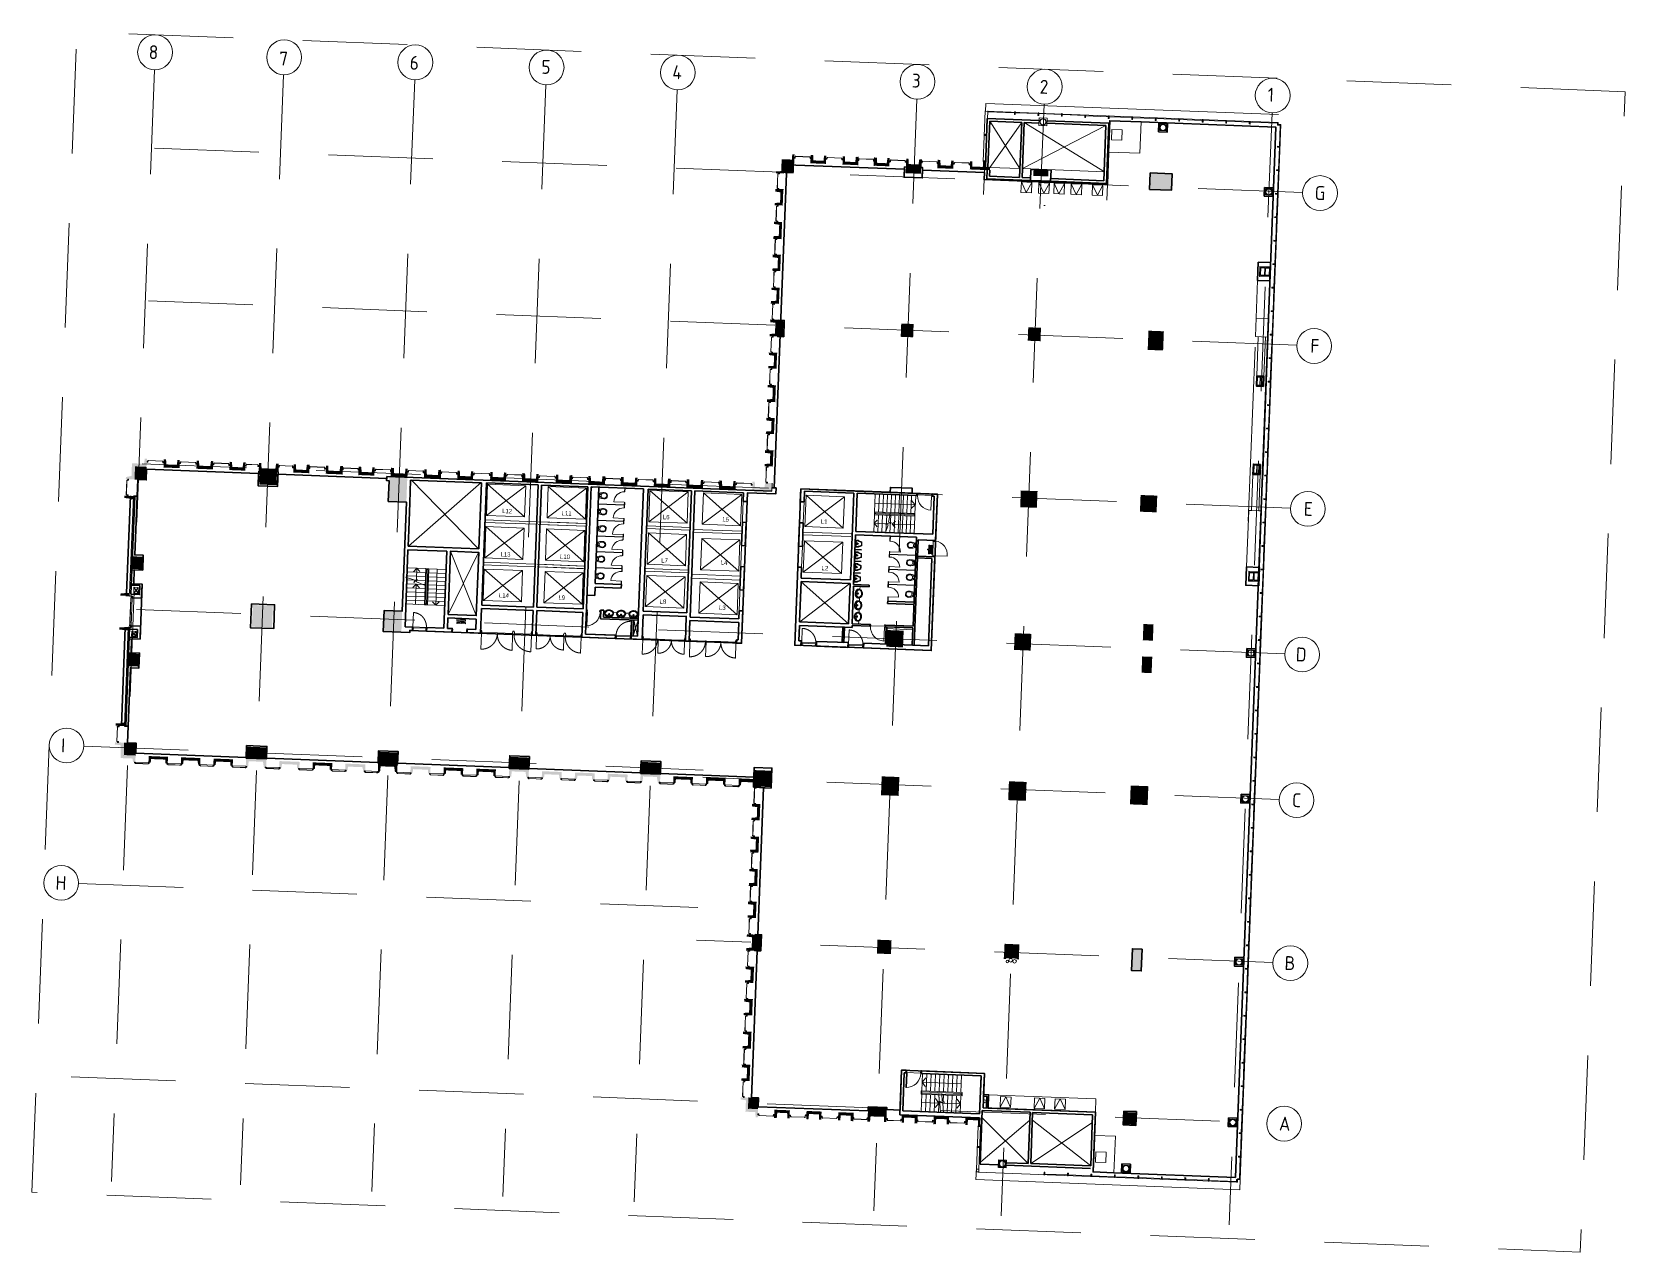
# Model space of a CAD drawing. Header units: millimetres. Extents: x 106070952 to 106162461, y 302813628 to 302883716.
import ezdxf
from ezdxf.enums import TextEntityAlignment as Align

# ---------------------------------------------------------------- set-up
doc = ezdxf.new("R2010")
doc.units = ezdxf.units.MM
doc.header["$MEASUREMENT"] = 0
for name, pattern in [('DGN Style 2', [10000, 6000, -4000]), ('DGN Style 3', [14000, 10000, -4000]), ('DGN Style 4', [16010, 8000, -4000, 10, -4000])]:
    doc.linetypes.add(name, pattern=pattern)
for name, color, linetype, lineweight in [('ANNO-AREA', 3, 'Continuous', 30), ('ANNO-NOTE-0100', 254, 'Continuous', 0), ('CLNG-BLKH', 51, 'Continuous', 0), ('DOOR', 40, 'Continuous', 0), ('DOOR-FRAM', 40, 'Continuous', 0), ('DOOR-OPNG', 40, 'Continuous', 0), ('EQPM-MOVE', 62, 'Continuous', 13), ('FIXT-SNTY', 132, 'Continuous', 0), ('FLOR-HRAL', 42, 'Continuous', 0), ('FLOR-STRS', 42, 'Continuous', 0), ('FNSH-FLOR', 220, 'Continuous', 0), ('GRID', 1, 'DGN Style 4', 13), ('ROOF-OTLN', 2, 'Continuous', 30), ('SERV-FIRE', 1, 'Continuous', 0), ('SERV-HYDR', 140, 'Continuous', 0), ('SERV-MECH', 53, 'Continuous', 0), ('STRC-CONC', 120, 'Continuous', 30), ('STRC-CONC1', 7, 'Continuous', 0), ('STRC-PCST', 122, 'Continuous', 30), ('STRC-STEL', 62, 'Continuous', 30), ('WALL-BLOC', 2, 'Continuous', 30), ('WALL-GLAZ', 140, 'Continuous', 13), ('WALL-STUD-TIMB', 42, 'Continuous', 0)]:
    doc.layers.add(name, color=color, linetype=linetype, lineweight=lineweight)
doc.layers.add('MISC-CADC', color=1, linetype='Continuous', lineweight=0, plot=False)
doc.styles.add('Default', font='ARIALN.TTF', dxfattribs={"height": 500})
doc.styles.add('TXT', font='isocp.shx')
pattern_1 = [(177.788, (345.7945, -44.789), (0.0772, 1.9985), [])]
pattern_2 = [(177.788, (345.7945, -44.789), (0.0772, 1.9985), [])]

msp = doc.modelspace()

# ---------------------------------------------------------------- texts
at = {"layer": 'ANNO-NOTE-0100', "style": 'Default'}
for s, rotation, p in [('L12', 357.81594, (106097970, 302856330)), ('L11', 357.81594, (106101388, 302856200)), ('L6', 357.81594, (106107201, 302855978)), ('L5', 357.81594, (106110618, 302855848)), ('L1', 357.787, (106116273, 302855723)), ('L13', 357.81594, (106097875, 302853839)), ('L10', 357.81594, (106101293, 302853709)), ('L7', 357.81594, (106107106, 302853487)), ('L4', 357.81594, (106110523, 302853357)), ('L2', 357.787, (106116322, 302853044)), ('L14', 357.81594, (106097786, 302851485)), ('L9', 357.81594, (106101203, 302851355)), ('L8', 357.81594, (106107016, 302851133)), ('L3', 357.81594, (106110425, 302850775))]:
    msp.add_text(s, height=250, rotation=rotation, dxfattribs=at).set_placement(p, align=Align.TOP_LEFT)
at = {"layer": 'GRID', "color": 251, "linetype": 'Continuous', "lineweight": 0, "style": 'TXT'}
for s, p in [('8', (106077940, 302882545)), ('7', (106085407, 302882182)), ('6', (106092918, 302881937)), ('5', (106100481, 302881702)), ('4', (106108015, 302881394)), ('3', (106121748, 302880914)), ('2', (106129086, 302880560)), ('1', (106142112, 302880105)), ('G', (106144939, 302874457)), ('F', (106144641, 302865674)), ('E', (106144263, 302856315)), ('D', (106143856, 302847953)), ('I', (106072752, 302842737)), ('C', (106143590, 302839585)), ('H', (106072626, 302834836)), ('B', (106143209, 302830227)), ('A', (106142913, 302821005))]:
    msp.add_text(s, height=800, rotation=357.787, dxfattribs=at).set_placement(p, align=Align.MIDDLE_CENTER)

# ---------------------------------------------------------------- blocks, each defined once
blk = doc.blocks.new('FHR')
at = {"color": 0, "linetype": 'ByBlock', "lineweight": -2}
for p, q in [((12662, -12467), (-25001, -20001)), ((-12426, -12485), (-25001, -14999)), ((25001, -15000), (-24999, -24999)), ((25000, -20000), (-1, -25000))]:
    blk.add_line(p, q, dxfattribs=at)
at = {"color": 0, "linetype": 'ByBlock', "lineweight": -2, "extrusion": (0, 0, -1), "flags": 128}
for points in [[(25000, -7499), (-24999, -7500), (-24999, -12500), (25000, -12500), (25000, -7499)], [(-25000, -25000), (24999, -24999), (24999, -29999), (-24999, -30001), (-25000, -25000)]]:
    blk.add_lwpolyline(points, close=True, dxfattribs=at)
at = {"color": 0, "linetype": 'ByBlock', "lineweight": -2, "extrusion": (0, 0, -1)}
blk.add_circle((1, -2498), 2500, dxfattribs=at)
blk = doc.blocks.new('FHR1')
at = {"color": 0, "linetype": 'ByBlock', "lineweight": -2, "xscale": 0.9999994647500394, "yscale": 0.9999994647500394, "zscale": 0.9999994647500394, "rotation": 359.9783740350701}
blk.add_blockref('FHR', (1, -1), dxfattribs=at)
blk = doc.blocks.new('D2')
at = {"color": 0, "linetype": 'ByBlock', "lineweight": -2}
for p, q in [((0, -1200), (0, 0)), ((0, 0), (5001, -1)), ((0, -17999), (0, -16801)), ((3801, -18001), (0, -17999)), ((3800, -18002), (3797, -99999)), ((3803, -13797), (3801, -18001)), ((3801, -18000), (7801, -18001)), ((5003, -13799), (3803, -13797)), ((5001, -1), (5003, -13799)), ((7800, -18001), (7798, -99999)), ((90015, -2), (85013, -2)), ((85013, -2), (85013, -13801)), ((85013, -13801), (86213, -13798)), ((86213, -13798), (86213, -18000)), ((86213, -18000), (90015, -18001)), ((90014, -1202), (90015, -2)), ((90015, -18001), (90015, -16802)), ((3798, -99999), (7799, -99999))]:
    blk.add_line(p, q, dxfattribs=at)
blk.add_arc((3800, -18001), 82000, 269.9980225, 2.2382468, dxfattribs=at)
blk = doc.blocks.new('355D9C')
at = {"color": 0, "linetype": 'ByBlock', "lineweight": -2}
for radius in [177798, 168298]:
    blk.add_circle((1, -3), radius, dxfattribs=at)
blk = doc.blocks.new('355D9C_1')
at = {"color": 0, "linetype": 'ByBlock', "lineweight": -2}
for radius in [177798, 168298]:
    blk.add_circle((13, 13), radius, dxfattribs=at)
blk = doc.blocks.new('355D9C_2')
at = {"color": 0, "linetype": 'ByBlock', "lineweight": -2}
for radius in [177798, 168298]:
    blk.add_circle((6, 14), radius, dxfattribs=at)
blk = doc.blocks.new('355D9C_3')
at = {"color": 0, "linetype": 'ByBlock', "lineweight": -2}
for radius in [177798, 168298]:
    blk.add_circle((8, -8), radius, dxfattribs=at)
blk = doc.blocks.new('355D9C_4')
at = {"color": 0, "linetype": 'ByBlock', "lineweight": -2}
for radius in [177798, 168298]:
    blk.add_circle((6, 1), radius, dxfattribs=at)
blk = doc.blocks.new('355D9C_5')
at = {"color": 0, "linetype": 'ByBlock', "lineweight": -2}
for radius in [177798, 168298]:
    blk.add_circle((6, 1), radius, dxfattribs=at)
blk = doc.blocks.new('F_VR1P')
at = {"color": 0, "linetype": 'ByBlock', "lineweight": -2}
for centre, radius in [((-105151, 82403), 17450), ((-4, 2), 37064), ((-4, 2), 25000), ((-150, 88730), 15478), ((105147, 82399), 17450)]:
    blk.add_circle(centre, radius, dxfattribs=at)
for centre, radius, start, end in [((-86605, -50245), 176630, 153.16140753, 179.99884642), ((-45521, -71033), 222674, 129.30513531, 153.16140753), ((-69439, -55792), 173417, 111.87755197, 195.29667697), ((-116473, -60298), 97223, 112.30790475, 174.26742697), ((-181284, 47883), 20673, 141.55821031, 184.89500197), ((-21529, 61565), 181013, 184.89500197, 196.06324086), ((-218560, 4832), 24023, 325.00861309, 16.06323809), ((-18865, -103595), 264755, 108.73094364, 129.30513531), ((-21437, -291929), 347592, 86.4646242, 112.30790475), ((561, -215090), 347371, 65.60210753, 112.80140753), ((-1510, -154777), 318800, 89.99884642, 108.73094364), ((-1510, -154777), 318800, 71.2667492, 89.99884642), ((21417, -291929), 347592, 67.68978809, 93.53306864), ((15847, -103596), 264755, 50.69255753, 71.2667492), ((69272, -55470), 173655, 10.83752975, 64.49379086), ((116463, -60303), 97223, 5.73026309, 67.68978531), ((42505, -71035), 222674, 26.83628531, 50.69255753), ((218553, 4823), 24023, 163.93445197, 214.98907697), ((21524, 61564), 181013, 343.93445197, 355.10269086), ((181279, 47876), 20673, 355.10269086, 38.43948253), ((83590, -50249), 176630, 359.99884642, 26.83628531), ((-86605, -50245), 176630, 179.99884642, 206.83628531), ((-45520, -29459), 222674, 206.83628531, 230.69255753), ((-86605, -50245), 158630, 198.86731864, 206.83628531), ((-45520, -29459), 204674, 206.83628531, 230.69255753), ((-113606, -61338), 100182, 173.83912142, 218.21095197), ((-12981, 17877), 228247, 218.21095197, 273.25834364), ((-18862, 3102), 264755, 230.69255753, 251.2667492), ((-18862, 3102), 246755, 230.69255753, 251.2667492), ((-1505, 54283), 318800, 251.2667492, 269.99884642), ((-1505, 54283), 300800, 251.2667492, 269.99884642), ((-1505, 54283), 318800, 269.99884642, 288.73094364), ((-1505, 54283), 300800, 269.99884642, 288.73094364), ((12974, 17876), 228247, 266.7393492, 321.78674086), ((15850, 3101), 246755, 288.73094364, 309.30513531), ((15850, 3101), 264755, 288.73094364, 309.30513531), ((42506, -29461), 204674, 309.30513531, 333.16140753), ((42506, -29461), 222674, 309.30513531, 333.16140753), ((113596, -61343), 100182, 321.78674086, 6.15857142), ((83590, -50249), 158630, 333.16140753, 359.99884642), ((83590, -50249), 158630, 359.99884642, 9.95750197), ((83590, -50249), 176630, 333.16140753, 359.99884642)]:
    blk.add_arc(centre, radius, start, end, dxfattribs=at)
blk = doc.blocks.new('F_PF3P')
at = {"color": 0, "linetype": 'ByBlock', "lineweight": -2}
for p, q in [((0, 0), (-127758, 4)), ((127748, 5), (0, 0)), ((-4, -112398), (-12202, -112400)), ((-4, -112398), (12195, -112405))]:
    blk.add_line(p, q, dxfattribs=at)
for centre, radius, start, end in [((-145017, -8579), 19281, 341.9605147, 26.44794803), ((852880, -358403), 1038162, 159.66185914, 159.67977303), ((145014, -8583), 19281, 153.55043692, 198.03787026), ((9904, -292540), 192672, 177.04267026, 267.05091748), ((852880, -358403), 1038162, 160.65757581, 175.81275081), ((9904, -292540), 155172, 177.04267026, 267.05091748), ((852880, -358403), 1000662, 172.19990359, 175.81275081), ((-12203, -239899), 127500, 89.99919248, 172.19990359), ((38095, 678455), 706938, 257.33493692, 266.91085637), ((-75002, -64992), 12499, 359.99919248, 179.99919248), ((-75002, -64992), 12499, 179.99919248, 359.99919248), ((-9915, -292540), 155172, 272.94746748, 2.9557147), ((-9915, -292540), 192672, 272.94746748, 2.9557147), ((-38078, 678456), 706938, 273.08752859, 282.66344803), ((12193, -239900), 127500, 7.79848137, 89.99919248), ((74998, -64994), 12499, 359.99919248, 179.99919248), ((74998, -64994), 12499, 179.99919248, 359.99919248), ((-852893, -358378), 1038162, 4.18563414, 19.34080914), ((-852893, -358378), 1000662, 4.18563414, 7.79848137)]:
    blk.add_arc(centre, radius, start, end, dxfattribs=at)
blk = doc.blocks.new('F_PF3P_1')
at = {"color": 0, "linetype": 'ByBlock', "lineweight": -2}
for p, q in [((0, 0), (-127758, 4)), ((127748, 5), (0, 0)), ((-4, -112398), (-12202, -112400)), ((-4, -112398), (12195, -112405))]:
    blk.add_line(p, q, dxfattribs=at)
for centre, radius, start, end in [((-145019, -8576), 19281, 341.9605147, 26.44794803), ((852879, -358400), 1038162, 159.66185914, 159.67977303), ((145013, -8580), 19281, 153.55043692, 198.03787026), ((9903, -292537), 192672, 177.04267026, 267.05091748), ((852879, -358400), 1038162, 160.65757581, 175.81275081), ((9903, -292537), 155172, 177.04267026, 267.05091748), ((852879, -358400), 1000662, 172.19990359, 175.81275081), ((-12204, -239897), 127500, 89.99919248, 172.19990359), ((38094, 678457), 706938, 257.33493692, 266.91085637), ((-75004, -64989), 12499, 359.99919248, 179.99919248), ((-75004, -64989), 12499, 179.99919248, 359.99919248), ((-9917, -292537), 155172, 272.94746748, 2.9557147), ((-9917, -292537), 192672, 272.94746748, 2.9557147), ((-38080, 678459), 706938, 273.08752859, 282.66344803), ((12192, -239897), 127500, 7.79848137, 89.99919248), ((74997, -64991), 12499, 359.99919248, 179.99919248), ((74997, -64991), 12499, 179.99919248, 359.99919248), ((-852895, -358376), 1038162, 4.18563414, 19.34080914), ((-852895, -358376), 1000662, 4.18563414, 7.79848137)]:
    blk.add_arc(centre, radius, start, end, dxfattribs=at)
blk = doc.blocks.new('F_PF3P_2')
at = {"color": 0, "linetype": 'ByBlock', "lineweight": -2}
for p, q in [((0, 0), (-127758, 4)), ((127748, 5), (0, 0)), ((-4, -112398), (-12202, -112400)), ((-4, -112398), (12195, -112405))]:
    blk.add_line(p, q, dxfattribs=at)
for centre, radius, start, end in [((-145019, -8576), 19281, 341.9605147, 26.44794803), ((852879, -358400), 1038162, 159.66185914, 159.67977303), ((145013, -8580), 19281, 153.55043692, 198.03787026), ((9903, -292537), 192672, 177.04267026, 267.05091748), ((852879, -358400), 1038162, 160.65757581, 175.81275081), ((9903, -292537), 155172, 177.04267026, 267.05091748), ((852879, -358400), 1000662, 172.19990359, 175.81275081), ((-12204, -239897), 127500, 89.99919248, 172.19990359), ((38094, 678457), 706938, 257.33493692, 266.91085637), ((-75004, -64989), 12499, 359.99919248, 179.99919248), ((-75004, -64989), 12499, 179.99919248, 359.99919248), ((-9917, -292537), 155172, 272.94746748, 2.9557147), ((-9917, -292537), 192672, 272.94746748, 2.9557147), ((-38080, 678459), 706938, 273.08752859, 282.66344803), ((12192, -239897), 127500, 7.79848137, 89.99919248), ((74997, -64991), 12499, 359.99919248, 179.99919248), ((74997, -64991), 12499, 179.99919248, 359.99919248), ((-852895, -358376), 1038162, 4.18563414, 19.34080914), ((-852895, -358376), 1000662, 4.18563414, 7.79848137)]:
    blk.add_arc(centre, radius, start, end, dxfattribs=at)
blk = doc.blocks.new('F_PF3P_3')
at = {"color": 0, "linetype": 'ByBlock', "lineweight": -2}
for p, q in [((0, 0), (-127758, 4)), ((127748, 5), (0, 0)), ((-4, -112398), (-12202, -112400)), ((-4, -112398), (12195, -112405))]:
    blk.add_line(p, q, dxfattribs=at)
for centre, radius, start, end in [((-145019, -8576), 19281, 341.9605147, 26.44794803), ((852879, -358400), 1038162, 159.66185914, 159.67977303), ((145013, -8580), 19281, 153.55043692, 198.03787026), ((9903, -292537), 192672, 177.04267026, 267.05091748), ((852879, -358400), 1038162, 160.65757581, 175.81275081), ((9903, -292537), 155172, 177.04267026, 267.05091748), ((852879, -358400), 1000662, 172.19990359, 175.81275081), ((-12204, -239897), 127500, 89.99919248, 172.19990359), ((38094, 678457), 706938, 257.33493692, 266.91085637), ((-75004, -64989), 12499, 359.99919248, 179.99919248), ((-75004, -64989), 12499, 179.99919248, 359.99919248), ((-9917, -292537), 155172, 272.94746748, 2.9557147), ((-9917, -292537), 192672, 272.94746748, 2.9557147), ((-38080, 678459), 706938, 273.08752859, 282.66344803), ((12192, -239897), 127500, 7.79848137, 89.99919248), ((74997, -64991), 12499, 359.99919248, 179.99919248), ((74997, -64991), 12499, 179.99919248, 359.99919248), ((-852895, -358376), 1038162, 4.18563414, 19.34080914), ((-852895, -358376), 1000662, 4.18563414, 7.79848137)]:
    blk.add_arc(centre, radius, start, end, dxfattribs=at)
blk = doc.blocks.new('F_PF3P_4')
at = {"color": 0, "linetype": 'ByBlock', "lineweight": -2}
for p, q in [((0, 0), (-127758, 4)), ((127748, 5), (0, 0)), ((-4, -112398), (-12202, -112400)), ((-4, -112398), (12195, -112405))]:
    blk.add_line(p, q, dxfattribs=at)
for centre, radius, start, end in [((-145019, -8576), 19281, 341.9605147, 26.44794803), ((852879, -358400), 1038162, 159.66185914, 159.67977303), ((145013, -8580), 19281, 153.55043692, 198.03787026), ((9903, -292537), 192672, 177.04267026, 267.05091748), ((852879, -358400), 1038162, 160.65757581, 175.81275081), ((9903, -292537), 155172, 177.04267026, 267.05091748), ((852879, -358400), 1000662, 172.19990359, 175.81275081), ((-12204, -239897), 127500, 89.99919248, 172.19990359), ((38094, 678457), 706938, 257.33493692, 266.91085637), ((-75004, -64989), 12499, 359.99919248, 179.99919248), ((-75004, -64989), 12499, 179.99919248, 359.99919248), ((-9917, -292537), 155172, 272.94746748, 2.9557147), ((-9917, -292537), 192672, 272.94746748, 2.9557147), ((-38080, 678459), 706938, 273.08752859, 282.66344803), ((12192, -239897), 127500, 7.79848137, 89.99919248), ((74997, -64991), 12499, 359.99919248, 179.99919248), ((74997, -64991), 12499, 179.99919248, 359.99919248), ((-852895, -358376), 1038162, 4.18563414, 19.34080914), ((-852895, -358376), 1000662, 4.18563414, 7.79848137)]:
    blk.add_arc(centre, radius, start, end, dxfattribs=at)
blk = doc.blocks.new('F_PF3P_5')
at = {"color": 0, "linetype": 'ByBlock', "lineweight": -2}
for p, q in [((0, 0), (-127758, 4)), ((127748, 5), (0, 0)), ((-4, -112398), (-12202, -112400)), ((-4, -112398), (12195, -112405))]:
    blk.add_line(p, q, dxfattribs=at)
for centre, radius, start, end in [((-145017, -8579), 19281, 341.9605147, 26.44794803), ((852880, -358403), 1038162, 159.66185914, 159.67977303), ((145014, -8583), 19281, 153.55043692, 198.03787026), ((9904, -292540), 192672, 177.04267026, 267.05091748), ((852880, -358403), 1038162, 160.65757581, 175.81275081), ((9904, -292540), 155172, 177.04267026, 267.05091748), ((852880, -358403), 1000662, 172.19990359, 175.81275081), ((-12203, -239899), 127500, 89.99919248, 172.19990359), ((38095, 678455), 706938, 257.33493692, 266.91085637), ((-75002, -64992), 12499, 359.99919248, 179.99919248), ((-75002, -64992), 12499, 179.99919248, 359.99919248), ((-9915, -292540), 155172, 272.94746748, 2.9557147), ((-9915, -292540), 192672, 272.94746748, 2.9557147), ((-38078, 678456), 706938, 273.08752859, 282.66344803), ((12193, -239900), 127500, 7.79848137, 89.99919248), ((74998, -64994), 12499, 359.99919248, 179.99919248), ((74998, -64994), 12499, 179.99919248, 359.99919248), ((-852893, -358378), 1038162, 4.18563414, 19.34080914), ((-852893, -358378), 1000662, 4.18563414, 7.79848137)]:
    blk.add_arc(centre, radius, start, end, dxfattribs=at)
blk = doc.blocks.new('F_PF3P_6')
at = {"color": 0, "linetype": 'ByBlock', "lineweight": -2}
for p, q in [((0, 0), (-127758, 4)), ((127748, 5), (0, 0)), ((-4, -112398), (-12202, -112400)), ((-4, -112398), (12195, -112405))]:
    blk.add_line(p, q, dxfattribs=at)
for centre, radius, start, end in [((-145019, -8576), 19281, 341.9605147, 26.44794803), ((852879, -358400), 1038162, 159.66185914, 159.67977303), ((145013, -8580), 19281, 153.55043692, 198.03787026), ((9903, -292537), 192672, 177.04267026, 267.05091748), ((852879, -358400), 1038162, 160.65757581, 175.81275081), ((9903, -292537), 155172, 177.04267026, 267.05091748), ((852879, -358400), 1000662, 172.19990359, 175.81275081), ((-12204, -239897), 127500, 89.99919248, 172.19990359), ((38094, 678457), 706938, 257.33493692, 266.91085637), ((-75004, -64989), 12499, 359.99919248, 179.99919248), ((-75004, -64989), 12499, 179.99919248, 359.99919248), ((-9917, -292537), 155172, 272.94746748, 2.9557147), ((-9917, -292537), 192672, 272.94746748, 2.9557147), ((-38080, 678459), 706938, 273.08752859, 282.66344803), ((12192, -239897), 127500, 7.79848137, 89.99919248), ((74997, -64991), 12499, 359.99919248, 179.99919248), ((74997, -64991), 12499, 179.99919248, 359.99919248), ((-852895, -358376), 1038162, 4.18563414, 19.34080914), ((-852895, -358376), 1000662, 4.18563414, 7.79848137)]:
    blk.add_arc(centre, radius, start, end, dxfattribs=at)
blk = doc.blocks.new('F_PF3P_7')
at = {"color": 0, "linetype": 'ByBlock', "lineweight": -2}
for p, q in [((0, 0), (-127758, 4)), ((127748, 5), (0, 0)), ((-4, -112398), (-12202, -112400)), ((-4, -112398), (12195, -112405))]:
    blk.add_line(p, q, dxfattribs=at)
for centre, radius, start, end in [((-145022, -8575), 19281, 341.9605147, 26.44794803), ((852876, -358399), 1038162, 159.66185914, 159.67977303), ((145010, -8579), 19281, 153.55043692, 198.03787026), ((9900, -292537), 192672, 177.04267026, 267.05091748), ((852876, -358399), 1038162, 160.65757581, 175.81275081), ((9900, -292537), 155172, 177.04267026, 267.05091748), ((852876, -358399), 1000662, 172.19990359, 175.81275081), ((-12207, -239896), 127500, 89.99919248, 172.19990359), ((38090, 678458), 706938, 257.33493692, 266.91085637), ((-75007, -64988), 12499, 359.99919248, 179.99919248), ((-75007, -64988), 12499, 179.99919248, 359.99919248), ((-9920, -292536), 155172, 272.94746748, 2.9557147), ((-9920, -292536), 192672, 272.94746748, 2.9557147), ((-38083, 678459), 706938, 273.08752859, 282.66344803), ((12189, -239896), 127500, 7.79848137, 89.99919248), ((74993, -64990), 12499, 359.99919248, 179.99919248), ((74993, -64990), 12499, 179.99919248, 359.99919248), ((-852898, -358375), 1038162, 4.18563414, 19.34080914), ((-852898, -358375), 1000662, 4.18563414, 7.79848137)]:
    blk.add_arc(centre, radius, start, end, dxfattribs=at)
blk = doc.blocks.new('F_VR1P_1')
at = {"color": 0, "linetype": 'ByBlock', "lineweight": -2}
for centre, radius in [((-105149, 82410), 17450), ((-1, 9), 37064), ((-1, 9), 25000), ((-147, 88737), 15478), ((105150, 82406), 17450)]:
    blk.add_circle(centre, radius, dxfattribs=at)
for centre, radius, start, end in [((-86603, -50238), 176630, 153.16140753, 179.99884642), ((-45518, -71026), 222674, 129.30513531, 153.16140753), ((-69436, -55785), 173417, 111.87755197, 195.29667697), ((-116470, -60291), 97223, 112.30790475, 174.26742697), ((-181282, 47890), 20673, 141.55821031, 184.89500197), ((-21526, 61572), 181013, 184.89500197, 196.06324086), ((-218557, 4839), 24023, 325.00861309, 16.06323809), ((-18862, -103588), 264755, 108.73094364, 129.30513531), ((-21434, -291922), 347592, 86.4646242, 112.30790475), ((564, -215083), 347371, 65.60210753, 112.80140753), ((-1507, -154770), 318800, 89.99884642, 108.73094364), ((-1507, -154770), 318800, 71.2667492, 89.99884642), ((21420, -291922), 347592, 67.68978809, 93.53306864), ((15850, -103589), 264755, 50.69255753, 71.2667492), ((69275, -55463), 173655, 10.83752975, 64.49379086), ((116466, -60296), 97223, 5.73026309, 67.68978531), ((42508, -71028), 222674, 26.83628531, 50.69255753), ((218556, 4830), 24023, 163.93445197, 214.98907697), ((21527, 61571), 181013, 343.93445197, 355.10269086), ((181281, 47883), 20673, 355.10269086, 38.43948253), ((83593, -50242), 176630, 359.99884642, 26.83628531), ((-86603, -50238), 176630, 179.99884642, 206.83628531), ((-45517, -29452), 222674, 206.83628531, 230.69255753), ((-86603, -50238), 158630, 198.86731864, 206.83628531), ((-45517, -29452), 204674, 206.83628531, 230.69255753), ((-113604, -61331), 100182, 173.83912142, 218.21095197), ((-12978, 17884), 228247, 218.21095197, 273.25834364), ((-18860, 3109), 264755, 230.69255753, 251.2667492), ((-18860, 3109), 246755, 230.69255753, 251.2667492), ((-1503, 54290), 318800, 251.2667492, 269.99884642), ((-1503, 54290), 300800, 251.2667492, 269.99884642), ((-1503, 54290), 300800, 269.99884642, 288.73094364), ((-1503, 54290), 318800, 269.99884642, 288.73094364), ((12977, 17883), 228247, 266.7393492, 321.78674086), ((15852, 3108), 246755, 288.73094364, 309.30513531), ((15852, 3108), 264755, 288.73094364, 309.30513531), ((42509, -29454), 204674, 309.30513531, 333.16140753), ((42509, -29454), 222674, 309.30513531, 333.16140753), ((113599, -61336), 100182, 321.78674086, 6.15857142), ((83593, -50242), 158630, 333.16140753, 359.99884642), ((83593, -50242), 158630, 359.99884642, 9.95750197), ((83593, -50242), 176630, 333.16140753, 359.99884642)]:
    blk.add_arc(centre, radius, start, end, dxfattribs=at)
blk = doc.blocks.new('F_VR1P_2')
at = {"color": 0, "linetype": 'ByBlock', "lineweight": -2}
for centre, radius in [((-105151, 82403), 17450), ((-4, 2), 37064), ((-4, 2), 25000), ((-150, 88730), 15478), ((105147, 82399), 17450)]:
    blk.add_circle(centre, radius, dxfattribs=at)
for centre, radius, start, end in [((-86605, -50245), 176630, 153.16140753, 179.99884642), ((-45521, -71033), 222674, 129.30513531, 153.16140753), ((-69439, -55792), 173417, 111.87755197, 195.29667697), ((-116473, -60298), 97223, 112.30790475, 174.26742697), ((-181284, 47883), 20673, 141.55821031, 184.89500197), ((-21529, 61565), 181013, 184.89500197, 196.06324086), ((-218560, 4832), 24023, 325.00861309, 16.06323809), ((-18865, -103595), 264755, 108.73094364, 129.30513531), ((-21437, -291929), 347592, 86.4646242, 112.30790475), ((561, -215090), 347371, 65.60210753, 112.80140753), ((-1510, -154777), 318800, 89.99884642, 108.73094364), ((-1510, -154777), 318800, 71.2667492, 89.99884642), ((21417, -291929), 347592, 67.68978809, 93.53306864), ((15847, -103596), 264755, 50.69255753, 71.2667492), ((69272, -55470), 173655, 10.83752975, 64.49379086), ((116463, -60303), 97223, 5.73026309, 67.68978531), ((42505, -71035), 222674, 26.83628531, 50.69255753), ((218553, 4823), 24023, 163.93445197, 214.98907697), ((21524, 61564), 181013, 343.93445197, 355.10269086), ((181279, 47876), 20673, 355.10269086, 38.43948253), ((83590, -50249), 176630, 359.99884642, 26.83628531), ((-86605, -50245), 176630, 179.99884642, 206.83628531), ((-45520, -29459), 222674, 206.83628531, 230.69255753), ((-86605, -50245), 158630, 198.86731864, 206.83628531), ((-45520, -29459), 204674, 206.83628531, 230.69255753), ((-113606, -61338), 100182, 173.83912142, 218.21095197), ((-12981, 17877), 228247, 218.21095197, 273.25834364), ((-18862, 3102), 264755, 230.69255753, 251.2667492), ((-18862, 3102), 246755, 230.69255753, 251.2667492), ((-1505, 54283), 318800, 251.2667492, 269.99884642), ((-1505, 54283), 300800, 251.2667492, 269.99884642), ((-1505, 54283), 318800, 269.99884642, 288.73094364), ((-1505, 54283), 300800, 269.99884642, 288.73094364), ((12974, 17876), 228247, 266.7393492, 321.78674086), ((15850, 3101), 246755, 288.73094364, 309.30513531), ((15850, 3101), 264755, 288.73094364, 309.30513531), ((42506, -29461), 204674, 309.30513531, 333.16140753), ((42506, -29461), 222674, 309.30513531, 333.16140753), ((113596, -61343), 100182, 321.78674086, 6.15857142), ((83590, -50249), 158630, 333.16140753, 359.99884642), ((83590, -50249), 158630, 359.99884642, 9.95750197), ((83590, -50249), 176630, 333.16140753, 359.99884642)]:
    blk.add_arc(centre, radius, start, end, dxfattribs=at)
blk = doc.blocks.new('F_VR1P_3')
at = {"color": 0, "linetype": 'ByBlock', "lineweight": -2}
for centre, radius in [((-105151, 82403), 17450), ((-4, 2), 37064), ((-4, 2), 25000), ((-150, 88730), 15478), ((105147, 82399), 17450)]:
    blk.add_circle(centre, radius, dxfattribs=at)
for centre, radius, start, end in [((-86605, -50245), 176630, 153.16140753, 179.99884642), ((-45521, -71033), 222674, 129.30513531, 153.16140753), ((-69439, -55792), 173417, 111.87755197, 195.29667697), ((-116473, -60298), 97223, 112.30790475, 174.26742697), ((-181284, 47883), 20673, 141.55821031, 184.89500197), ((-21529, 61565), 181013, 184.89500197, 196.06324086), ((-218560, 4832), 24023, 325.00861309, 16.06323809), ((-18865, -103595), 264755, 108.73094364, 129.30513531), ((-21437, -291929), 347592, 86.4646242, 112.30790475), ((561, -215090), 347371, 65.60210753, 112.80140753), ((-1510, -154777), 318800, 89.99884642, 108.73094364), ((-1510, -154777), 318800, 71.2667492, 89.99884642), ((21417, -291929), 347592, 67.68978809, 93.53306864), ((15847, -103596), 264755, 50.69255753, 71.2667492), ((69272, -55470), 173655, 10.83752975, 64.49379086), ((116463, -60303), 97223, 5.73026309, 67.68978531), ((42505, -71035), 222674, 26.83628531, 50.69255753), ((218553, 4823), 24023, 163.93445197, 214.98907697), ((21524, 61564), 181013, 343.93445197, 355.10269086), ((181279, 47876), 20673, 355.10269086, 38.43948253), ((83590, -50249), 176630, 359.99884642, 26.83628531), ((-86605, -50245), 176630, 179.99884642, 206.83628531), ((-45520, -29459), 222674, 206.83628531, 230.69255753), ((-86605, -50245), 158630, 198.86731864, 206.83628531), ((-45520, -29459), 204674, 206.83628531, 230.69255753), ((-113606, -61338), 100182, 173.83912142, 218.21095197), ((-12981, 17877), 228247, 218.21095197, 273.25834364), ((-18862, 3102), 264755, 230.69255753, 251.2667492), ((-18862, 3102), 246755, 230.69255753, 251.2667492), ((-1505, 54283), 318800, 251.2667492, 269.99884642), ((-1505, 54283), 300800, 251.2667492, 269.99884642), ((-1505, 54283), 318800, 269.99884642, 288.73094364), ((-1505, 54283), 300800, 269.99884642, 288.73094364), ((12974, 17876), 228247, 266.7393492, 321.78674086), ((15850, 3101), 246755, 288.73094364, 309.30513531), ((15850, 3101), 264755, 288.73094364, 309.30513531), ((42506, -29461), 204674, 309.30513531, 333.16140753), ((42506, -29461), 222674, 309.30513531, 333.16140753), ((113596, -61343), 100182, 321.78674086, 6.15857142), ((83590, -50249), 158630, 333.16140753, 359.99884642), ((83590, -50249), 158630, 359.99884642, 9.95750197), ((83590, -50249), 176630, 333.16140753, 359.99884642)]:
    blk.add_arc(centre, radius, start, end, dxfattribs=at)
blk = doc.blocks.new('F_PF3P_8')
at = {"color": 0, "linetype": 'ByBlock', "lineweight": -2}
for p, q in [((0, 0), (-127758, 4)), ((127748, 5), (0, 0)), ((-4, -112398), (-12202, -112400)), ((-4, -112398), (12195, -112405))]:
    blk.add_line(p, q, dxfattribs=at)
for centre, radius, start, end in [((-145019, -8576), 19281, 341.9605147, 26.44794803), ((852879, -358400), 1038162, 159.66185914, 159.67977303), ((145013, -8580), 19281, 153.55043692, 198.03787026), ((9903, -292537), 192672, 177.04267026, 267.05091748), ((852879, -358400), 1038162, 160.65757581, 175.81275081), ((9903, -292537), 155172, 177.04267026, 267.05091748), ((852879, -358400), 1000662, 172.19990359, 175.81275081), ((-12204, -239897), 127500, 89.99919248, 172.19990359), ((38094, 678457), 706938, 257.33493692, 266.91085637), ((-75004, -64989), 12499, 359.99919248, 179.99919248), ((-75004, -64989), 12499, 179.99919248, 359.99919248), ((-9917, -292537), 155172, 272.94746748, 2.9557147), ((-9917, -292537), 192672, 272.94746748, 2.9557147), ((-38080, 678459), 706938, 273.08752859, 282.66344803), ((12192, -239897), 127500, 7.79848137, 89.99919248), ((74997, -64991), 12499, 359.99919248, 179.99919248), ((74997, -64991), 12499, 179.99919248, 359.99919248), ((-852895, -358376), 1038162, 4.18563414, 19.34080914), ((-852895, -358376), 1000662, 4.18563414, 7.79848137)]:
    blk.add_arc(centre, radius, start, end, dxfattribs=at)
blk = doc.blocks.new('*U29')
at = {"color": 40, "linetype": 'ByBlock', "lineweight": -2}
for p, q in [((-38500, -31357), (-35411, 48584)), ((-42755, -32693), (-43180, -43685)), ((42755, -47007), (43180, -36016))]:
    blk.add_line(p, q, dxfattribs=at)
at = {"color": 2, "linetype": 'ByBlock', "lineweight": -2}
blk.add_line((-38598, -36456), (38839, -39448), dxfattribs=at)
at = {"color": 40, "linetype": 'ByBlock', "lineweight": -2, "flags": 128}
for points in [[(-45190, -43907), (-45237, -45106), (-41440, -45253), (-41243, -40156), (-38744, -40253), (-38598, -36456), (-41096, -36360), (-40899, -31264), (-44696, -31117), (-44742, -32316)], [(44743, -47384), (44696, -48583), (40899, -48436), (41096, -43340), (38598, -43243), (38745, -39447), (41243, -39543), (41440, -34447), (45237, -34594), (45190, -35793)]]:
    blk.add_lwpolyline(points, dxfattribs=at)
at = {"color": 40, "linetype": 'ByBlock', "lineweight": -2}
blk.add_arc((-38501, -31357), 80000, 357.7859028, 87.7859028, dxfattribs=at)
blk = doc.blocks.new('F_US2P')
at = {"color": 0, "linetype": 'ByBlock', "lineweight": -2}
for p, q in [((-200001, -162841), (-199998, 9)), ((-199998, 9), (0, 0)), ((199997, 1), (0, 0)), ((199993, -162839), (199997, 1)), ((-199998, -53090), (-111229, -365062)), ((-107231, -372964), (-194567, -187179)), ((-161760, -105662), (-85649, -346181)), ((-123251, -53087), (-1, -53089)), ((-88737, -382047), (-2, -382041)), ((72513, -110852), (-71123, -110847)), ((-6, -362507), (-63362, -362513)), ((-6, -362507), (63361, -362511)), ((-2, -200958), (2, -22577)), ((88734, -382046), (-2, -382041)), ((123250, -53091), (-1, -53089)), ((161758, -105663), (85647, -346178)), ((107227, -372965), (194559, -187177)), ((199997, -53089), (111225, -365065))]:
    blk.add_line(p, q, dxfattribs=at)
for radius in [46358, 29530]:
    blk.add_circle((-8, -110849), radius, dxfattribs=at)
for centre, radius, start, end in [((-142789, -162837), 57216, 179.99985061, 205.17629783), ((-123259, -93474), 40388, 89.99985061, 197.55820894), ((-88742, -358661), 23383, 195.88389783, 269.99985061), ((-63366, -339128), 23383, 197.55820894, 269.99985061), ((63349, -339129), 23383, 269.99985061, 342.44149228), ((88725, -358661), 23383, 269.99985061, 344.11580339), ((123243, -93475), 40388, 342.44149228, 89.99985061), ((142773, -162837), 57216, 334.82340339, 359.99985061)]:
    blk.add_arc(centre, radius, start, end, dxfattribs=at)
blk = doc.blocks.new('F_US2P_1')
at = {"color": 0, "linetype": 'ByBlock', "lineweight": -2}
for p, q in [((-200001, -162841), (-199998, 9)), ((-199998, 9), (0, 0)), ((199997, 1), (0, 0)), ((199993, -162839), (199997, 1)), ((-199998, -53090), (-111229, -365062)), ((-107231, -372964), (-194567, -187179)), ((-161760, -105662), (-85649, -346181)), ((-123251, -53087), (-1, -53089)), ((-88737, -382047), (-2, -382041)), ((72513, -110852), (-71123, -110847)), ((-6, -362507), (-63362, -362513)), ((-6, -362507), (63361, -362511)), ((-2, -200958), (2, -22577)), ((88734, -382046), (-2, -382041)), ((123250, -53091), (-1, -53089)), ((161758, -105663), (85647, -346178)), ((107227, -372965), (194559, -187177)), ((199997, -53089), (111225, -365065))]:
    blk.add_line(p, q, dxfattribs=at)
for radius in [46358, 29530]:
    blk.add_circle((-8, -110849), radius, dxfattribs=at)
for centre, radius, start, end in [((-142789, -162837), 57216, 179.99985061, 205.17629783), ((-123259, -93474), 40388, 89.99985061, 197.55820894), ((-88742, -358661), 23383, 195.88389783, 269.99985061), ((-63366, -339128), 23383, 197.55820894, 269.99985061), ((63349, -339129), 23383, 269.99985061, 342.44149228), ((88725, -358661), 23383, 269.99985061, 344.11580339), ((123243, -93475), 40388, 342.44149228, 89.99985061), ((142773, -162837), 57216, 334.82340339, 359.99985061)]:
    blk.add_arc(centre, radius, start, end, dxfattribs=at)
blk = doc.blocks.new('F_US2P_2')
at = {"color": 0, "linetype": 'ByBlock', "lineweight": -2}
for p, q in [((-200001, -162841), (-199998, 9)), ((-199998, 9), (0, 0)), ((199997, 1), (0, 0)), ((199993, -162839), (199997, 1)), ((-199998, -53090), (-111229, -365062)), ((-107231, -372964), (-194567, -187179)), ((-161760, -105662), (-85649, -346181)), ((-123251, -53087), (-1, -53089)), ((-88737, -382047), (-2, -382041)), ((72513, -110852), (-71123, -110847)), ((-6, -362507), (-63362, -362513)), ((-6, -362507), (63361, -362511)), ((-2, -200958), (2, -22577)), ((88734, -382046), (-2, -382041)), ((123250, -53091), (-1, -53089)), ((161758, -105663), (85647, -346178)), ((107227, -372965), (194559, -187177)), ((199997, -53089), (111225, -365065))]:
    blk.add_line(p, q, dxfattribs=at)
for radius in [46358, 29530]:
    blk.add_circle((-8, -110849), radius, dxfattribs=at)
for centre, radius, start, end in [((-142789, -162837), 57216, 179.99985061, 205.17629783), ((-123259, -93474), 40388, 89.99985061, 197.55820894), ((-88742, -358661), 23383, 195.88389783, 269.99985061), ((-63366, -339128), 23383, 197.55820894, 269.99985061), ((63349, -339129), 23383, 269.99985061, 342.44149228), ((88725, -358661), 23383, 269.99985061, 344.11580339), ((123243, -93475), 40388, 342.44149228, 89.99985061), ((142773, -162837), 57216, 334.82340339, 359.99985061)]:
    blk.add_arc(centre, radius, start, end, dxfattribs=at)
blk = doc.blocks.new('F_US2P_3')
at = {"color": 0, "linetype": 'ByBlock', "lineweight": -2}
for p, q in [((-200001, -162841), (-199998, 9)), ((-199998, 9), (0, 0)), ((199997, 1), (0, 0)), ((199993, -162839), (199997, 1)), ((-199998, -53090), (-111229, -365062)), ((-107231, -372964), (-194567, -187179)), ((-161760, -105662), (-85649, -346181)), ((-123251, -53087), (-1, -53089)), ((-88737, -382047), (-2, -382041)), ((72513, -110852), (-71123, -110847)), ((-6, -362507), (-63362, -362513)), ((-6, -362507), (63361, -362511)), ((-2, -200958), (2, -22577)), ((88734, -382046), (-2, -382041)), ((123250, -53091), (-1, -53089)), ((161758, -105663), (85647, -346178)), ((107227, -372965), (194559, -187177)), ((199997, -53089), (111225, -365065))]:
    blk.add_line(p, q, dxfattribs=at)
for radius in [46358, 29530]:
    blk.add_circle((-8, -110849), radius, dxfattribs=at)
for centre, radius, start, end in [((-142789, -162837), 57216, 179.99985061, 205.17629783), ((-123259, -93474), 40388, 89.99985061, 197.55820894), ((-88742, -358661), 23383, 195.88389783, 269.99985061), ((-63366, -339128), 23383, 197.55820894, 269.99985061), ((63349, -339129), 23383, 269.99985061, 342.44149228), ((88725, -358661), 23383, 269.99985061, 344.11580339), ((123243, -93475), 40388, 342.44149228, 89.99985061), ((142773, -162837), 57216, 334.82340339, 359.99985061)]:
    blk.add_arc(centre, radius, start, end, dxfattribs=at)
blk = doc.blocks.new('FHR_2')
at = {"color": 0, "linetype": 'ByBlock', "lineweight": -2}
for p, q in [((12662, -12467), (-25001, -20001)), ((-12426, -12485), (-25001, -14999)), ((25001, -15000), (-24999, -24999)), ((25000, -20000), (-1, -25000))]:
    blk.add_line(p, q, dxfattribs=at)
at = {"color": 0, "linetype": 'ByBlock', "lineweight": -2, "extrusion": (0, 0, -1), "flags": 128}
for points in [[(25000, -7499), (-24999, -7500), (-24999, -12500), (25000, -12500), (25000, -7499)], [(-25000, -25000), (24999, -24999), (24999, -29999), (-24999, -30001), (-25000, -25000)]]:
    blk.add_lwpolyline(points, close=True, dxfattribs=at)
at = {"color": 0, "linetype": 'ByBlock', "lineweight": -2, "extrusion": (0, 0, -1)}
blk.add_circle((0, -2498), 2500, dxfattribs=at)
blk = doc.blocks.new('FHR1_2')
at = {"color": 0, "linetype": 'ByBlock', "lineweight": -2, "xscale": 0.9999994647500394, "yscale": 0.9999994647500394, "zscale": 0.9999994647500394, "rotation": 359.9783740350701}
blk.add_blockref('FHR_2', (1, -1), dxfattribs=at)
blk = doc.blocks.new('355D9C_6')
at = {"color": 0, "linetype": 'ByBlock', "lineweight": -2}
for radius in [177798, 168298]:
    blk.add_circle((6, 1), radius, dxfattribs=at)
blk = doc.blocks.new('355D9C_7')
at = {"color": 0, "linetype": 'ByBlock', "lineweight": -2}
for radius in [177798, 168298]:
    blk.add_circle((6, 1), radius, dxfattribs=at)
blk = doc.blocks.new('355D9C_8')
at = {"color": 0, "linetype": 'ByBlock', "lineweight": -2}
for radius in [177798, 168298]:
    blk.add_circle((6, 1), radius, dxfattribs=at)
blk = doc.blocks.new('*U41')
at = {"layer": 'DOOR', "color": 40, "linetype": 'ByBlock', "lineweight": 0}
blk.add_line((-351, 327), (-380, -469), dxfattribs=at)
at = {"layer": 'DOOR', "color": 40, "linetype": 'ByBlock', "lineweight": 0, "flags": 128}
for points in [[(-408, 457), (-408, 469), (-370, 468), (-372, 417), (-347, 416), (-348, 378), (-373, 379), (-375, 328), (-413, 329), (-412, 341)], [(411, 427), (412, 439), (374, 440), (372, 389), (347, 390), (346, 352), (371, 351), (369, 301), (407, 299), (407, 311)]]:
    blk.add_lwpolyline(points, dxfattribs=at)
at = {"layer": 'DOOR', "color": 40, "linetype": 'ByBlock', "lineweight": 0, "extrusion": (0, 0, -1)}
blk.add_arc((431, 330), 800, 182.09612, 266.3694, dxfattribs=at)
at = {"layer": 'STRC-CONC', "color": 1, "linetype": 'ByBlock', "lineweight": 30, "flags": 128}
blk.add_lwpolyline([(393, -56), (412, 439)], dxfattribs=at)
blk = doc.blocks.new('F_VR1P_4')
at = {"color": 0, "linetype": 'ByBlock', "lineweight": -2}
for centre, radius in [((-105151, 82403), 17450), ((-4, 2), 37064), ((-4, 2), 25000), ((-150, 88730), 15478), ((105147, 82399), 17450)]:
    blk.add_circle(centre, radius, dxfattribs=at)
for centre, radius, start, end in [((-86605, -50245), 176630, 153.16140753, 179.99884642), ((-45521, -71033), 222674, 129.30513531, 153.16140753), ((-69439, -55792), 173417, 111.87755197, 195.29667697), ((-116473, -60298), 97223, 112.30790475, 174.26742697), ((-181284, 47883), 20673, 141.55821031, 184.89500197), ((-21529, 61565), 181013, 184.89500197, 196.06324086), ((-218560, 4832), 24023, 325.00861309, 16.06323809), ((-18865, -103595), 264755, 108.73094364, 129.30513531), ((-21437, -291929), 347592, 86.4646242, 112.30790475), ((561, -215090), 347371, 65.60210753, 112.80140753), ((-1510, -154777), 318800, 89.99884642, 108.73094364), ((-1510, -154777), 318800, 71.2667492, 89.99884642), ((21417, -291929), 347592, 67.68978809, 93.53306864), ((15847, -103596), 264755, 50.69255753, 71.2667492), ((69272, -55470), 173655, 10.83752975, 64.49379086), ((116463, -60303), 97223, 5.73026309, 67.68978531), ((42505, -71035), 222674, 26.83628531, 50.69255753), ((218553, 4823), 24023, 163.93445197, 214.98907697), ((21524, 61564), 181013, 343.93445197, 355.10269086), ((181279, 47876), 20673, 355.10269086, 38.43948253), ((83590, -50249), 176630, 359.99884642, 26.83628531), ((-86605, -50245), 176630, 179.99884642, 206.83628531), ((-45520, -29459), 222674, 206.83628531, 230.69255753), ((-86605, -50245), 158630, 198.86731864, 206.83628531), ((-45520, -29459), 204674, 206.83628531, 230.69255753), ((-113606, -61338), 100182, 173.83912142, 218.21095197), ((-12981, 17877), 228247, 218.21095197, 273.25834364), ((-18862, 3102), 264755, 230.69255753, 251.2667492), ((-18862, 3102), 246755, 230.69255753, 251.2667492), ((-1505, 54283), 318800, 251.2667492, 269.99884642), ((-1505, 54283), 300800, 251.2667492, 269.99884642), ((-1505, 54283), 318800, 269.99884642, 288.73094364), ((-1505, 54283), 300800, 269.99884642, 288.73094364), ((12974, 17876), 228247, 266.7393492, 321.78674086), ((15850, 3101), 246755, 288.73094364, 309.30513531), ((15850, 3101), 264755, 288.73094364, 309.30513531), ((42506, -29461), 204674, 309.30513531, 333.16140753), ((42506, -29461), 222674, 309.30513531, 333.16140753), ((113596, -61343), 100182, 321.78674086, 6.15857142), ((83590, -50249), 158630, 333.16140753, 359.99884642), ((83590, -50249), 158630, 359.99884642, 9.95750197), ((83590, -50249), 176630, 333.16140753, 359.99884642)]:
    blk.add_arc(centre, radius, start, end, dxfattribs=at)
blk = doc.blocks.new('F_VR1P_5')
at = {"color": 0, "linetype": 'ByBlock', "lineweight": -2}
for centre, radius in [((-105151, 82403), 17450), ((-4, 2), 37064), ((-4, 2), 25000), ((-150, 88730), 15478), ((105147, 82399), 17450)]:
    blk.add_circle(centre, radius, dxfattribs=at)
for centre, radius, start, end in [((-86605, -50245), 176630, 153.16140753, 179.99884642), ((-45521, -71033), 222674, 129.30513531, 153.16140753), ((-69439, -55792), 173417, 111.87755197, 195.29667697), ((-116473, -60298), 97223, 112.30790475, 174.26742697), ((-181284, 47883), 20673, 141.55821031, 184.89500197), ((-21529, 61565), 181013, 184.89500197, 196.06324086), ((-218560, 4832), 24023, 325.00861309, 16.06323809), ((-18865, -103595), 264755, 108.73094364, 129.30513531), ((-21437, -291929), 347592, 86.4646242, 112.30790475), ((561, -215090), 347371, 65.60210753, 112.80140753), ((-1510, -154777), 318800, 89.99884642, 108.73094364), ((-1510, -154777), 318800, 71.2667492, 89.99884642), ((21417, -291929), 347592, 67.68978809, 93.53306864), ((15847, -103596), 264755, 50.69255753, 71.2667492), ((69272, -55470), 173655, 10.83752975, 64.49379086), ((116463, -60303), 97223, 5.73026309, 67.68978531), ((42505, -71035), 222674, 26.83628531, 50.69255753), ((218553, 4823), 24023, 163.93445197, 214.98907697), ((21524, 61564), 181013, 343.93445197, 355.10269086), ((181279, 47876), 20673, 355.10269086, 38.43948253), ((83590, -50249), 176630, 359.99884642, 26.83628531), ((-86605, -50245), 176630, 179.99884642, 206.83628531), ((-45520, -29459), 222674, 206.83628531, 230.69255753), ((-86605, -50245), 158630, 198.86731864, 206.83628531), ((-45520, -29459), 204674, 206.83628531, 230.69255753), ((-113606, -61338), 100182, 173.83912142, 218.21095197), ((-12981, 17877), 228247, 218.21095197, 273.25834364), ((-18862, 3102), 264755, 230.69255753, 251.2667492), ((-18862, 3102), 246755, 230.69255753, 251.2667492), ((-1505, 54283), 318800, 251.2667492, 269.99884642), ((-1505, 54283), 300800, 251.2667492, 269.99884642), ((-1505, 54283), 318800, 269.99884642, 288.73094364), ((-1505, 54283), 300800, 269.99884642, 288.73094364), ((12974, 17876), 228247, 266.7393492, 321.78674086), ((15850, 3101), 246755, 288.73094364, 309.30513531), ((15850, 3101), 264755, 288.73094364, 309.30513531), ((42506, -29461), 204674, 309.30513531, 333.16140753), ((42506, -29461), 222674, 309.30513531, 333.16140753), ((113596, -61343), 100182, 321.78674086, 6.15857142), ((83590, -50249), 158630, 333.16140753, 359.99884642), ((83590, -50249), 158630, 359.99884642, 9.95750197), ((83590, -50249), 176630, 333.16140753, 359.99884642)]:
    blk.add_arc(centre, radius, start, end, dxfattribs=at)
blk = doc.blocks.new('*U44')
at = {"layer": 'DOOR', "lineweight": -2, "flags": 128}
blk.add_lwpolyline([(-399, -296), (407, -328), (405, -379), (-401, -347), (-399, -296)], close=True, dxfattribs=at)
at = {"layer": 'DOOR-FRAM', "color": 40, "linetype": 'Continuous', "lineweight": -2, "flags": 128}
for points in [[(-440, -307), (-439, -295), (-399, -296), (-401, -347), (-378, -348), (-381, -431), (-404, -430), (-406, -476), (-446, -475), (-446, -463)], [(446, -341), (447, -329), (407, -328), (405, -379), (382, -378), (379, -461), (402, -462), (400, -507), (440, -509), (440, -497)]]:
    blk.add_lwpolyline(points, dxfattribs=at)
at = {"layer": 'DOOR-OPNG', "linetype": 'DGN Style 2', "lineweight": -2}
blk.add_line((-399, -296), (-368, 509), dxfattribs=at)
blk.add_arc((-399, -296), 807, 354.16374, 87.78944, dxfattribs=at)
blk = doc.blocks.new('*U45')
at = {"layer": 'DOOR', "lineweight": -2, "flags": 128}
blk.add_lwpolyline([(-406, -303), (413, -335), (411, -386), (-408, -354), (-406, -303)], close=True, dxfattribs=at)
at = {"layer": 'DOOR-FRAM', "color": 40, "linetype": 'Continuous', "lineweight": -2, "flags": 128}
for points in [[(-446, -313), (-446, -302), (-406, -303), (-408, -354), (-385, -355), (-388, -438), (-411, -437), (-413, -483), (-453, -481), (-453, -469)], [(453, -348), (453, -336), (413, -335), (411, -386), (388, -385), (385, -468), (408, -469), (406, -515), (446, -516), (447, -504)]]:
    blk.add_lwpolyline(points, dxfattribs=at)
at = {"layer": 'DOOR-OPNG', "linetype": 'DGN Style 2', "lineweight": -2}
blk.add_line((-406, -303), (-374, 516), dxfattribs=at)
blk.add_arc((-406, -303), 820, 354.22183, 87.78944, dxfattribs=at)
blk = doc.blocks.new('*U46')
at = {"layer": 'DOOR', "color": 40, "linetype": 'Continuous', "lineweight": 0, "flags": 128}
blk.add_lwpolyline([(-415, -294), (420, -326), (418, -377), (-417, -345), (-415, -294)], close=True, dxfattribs=at)
at = {"layer": 'DOOR-FRAM', "color": 40, "linetype": 'Continuous', "flags": 128}
for points in [[(-454, -304), (-453, -292), (-415, -294), (-417, -345), (-394, -346), (-397, -429), (-420, -428), (-422, -474), (-460, -472), (-460, -460)], [(460, -340), (460, -328), (420, -326), (418, -377), (395, -376), (392, -459), (415, -460), (413, -506), (453, -508), (454, -496)]]:
    blk.add_lwpolyline(points, dxfattribs=at)
at = {"layer": 'DOOR-OPNG', "linetype": 'DGN Style 2'}
blk.add_line((420, -326), (452, 507), dxfattribs=at)
blk.add_ellipse((420, -326), major_axis=(836, 0), ratio=0.997607, start_param=1.53217, end_param=3.164176, dxfattribs=at)
blk = doc.blocks.new('*U48')
at = {"color": 0, "linetype": 'ByBlock', "lineweight": -2, "flags": 128}
for points in [[(-466, 97), (-465, 109), (-505, 110), (-507, 60), (-530, 60), (-533, -23), (-511, -23), (-512, -69), (-472, -71), (-472, -59)], [(-466, 97), (-465, 109), (-425, 107), (-427, 56), (-404, 56), (-407, -27), (-430, -27), (-432, -72), (-472, -71), (-472, -59)], [(534, 58), (534, 70), (494, 72), (492, 21), (469, 22), (466, -61), (489, -62), (487, -108), (527, -110), (528, -98)]]:
    blk.add_lwpolyline(points, dxfattribs=at)
blk = doc.blocks.new('*U47')
at = {"layer": 'DOOR', "color": 40, "linetype": 'Continuous', "lineweight": 0, "flags": 128}
for points in [[(-1285, 464), (-501, 433), (-503, 387), (-1286, 418), (-1285, 464)], [(-501, 433), (282, 403), (280, 357), (-503, 387), (-501, 433)], [(362, 400), (1282, 365), (1280, 319), (360, 354), (362, 400)]]:
    blk.add_lwpolyline(points, close=True, dxfattribs=at)
at = {"layer": 'DOOR-FRAM', "color": 40, "linetype": 'Continuous', "flags": 128}
blk.add_lwpolyline([(-1320, 587), (-1319, 599), (-1279, 598), (-1281, 547), (-1259, 546), (-1262, 463), (-1285, 464), (-1286, 418), (-1326, 419), (-1326, 431)], dxfattribs=at)
at = {"layer": 'DOOR-OPNG', "linetype": 'DGN Style 2'}
for p, q in [((-1286, 418), (-1317, -366)), ((280, 357), (250, -426)), ((1280, 319), (1243, -600))]:
    blk.add_line(p, q, dxfattribs=at)
for centre, radius, start, end in [((-1286, 418), 784, 267.78944, 1.15233), ((280, 357), 784, 174.42655, 267.78944), ((1279, 319), 919, 174.92152, 267.78944)]:
    blk.add_arc(centre, radius, start, end, dxfattribs=at)
at = {"layer": 'DOOR-FRAM', "color": 40, "linetype": 'Continuous', "rotation": 0.002579267757879623}
blk.add_blockref('*U48', (793, 427), dxfattribs=at)
blk = doc.blocks.new('F_PF3P_9')
at = {"color": 0, "linetype": 'ByBlock', "lineweight": -2}
for p, q in [((0, 0), (-127758, 4)), ((127748, 5), (0, 0)), ((-4, -112398), (-12202, -112400)), ((-4, -112398), (12195, -112405))]:
    blk.add_line(p, q, dxfattribs=at)
for centre, radius, start, end in [((-145019, -8576), 19281, 341.9605147, 26.44794803), ((852879, -358400), 1038162, 159.66185914, 159.67977303), ((145013, -8580), 19281, 153.55043692, 198.03787026), ((9903, -292537), 192672, 177.04267026, 267.05091748), ((852879, -358400), 1038162, 160.65757581, 175.81275081), ((9903, -292537), 155172, 177.04267026, 267.05091748), ((852879, -358400), 1000662, 172.19990359, 175.81275081), ((-12204, -239897), 127500, 89.99919248, 172.19990359), ((38094, 678457), 706938, 257.33493692, 266.91085637), ((-75004, -64989), 12499, 359.99919248, 179.99919248), ((-75004, -64989), 12499, 179.99919248, 359.99919248), ((-9917, -292537), 155172, 272.94746748, 2.9557147), ((-9917, -292537), 192672, 272.94746748, 2.9557147), ((-38080, 678459), 706938, 273.08752859, 282.66344803), ((12192, -239897), 127500, 7.79848137, 89.99919248), ((74997, -64991), 12499, 359.99919248, 179.99919248), ((74997, -64991), 12499, 179.99919248, 359.99919248), ((-852895, -358376), 1038162, 4.18563414, 19.34080914), ((-852895, -358376), 1000662, 4.18563414, 7.79848137)]:
    blk.add_arc(centre, radius, start, end, dxfattribs=at)
blk = doc.blocks.new('*U61')
at = {"linetype": 'Continuous', "lineweight": 0}
h = blk.add_hatch(dxfattribs=at)
h.set_pattern_fill('HATCH', color=220, style=0, pattern_type=2)
h.set_pattern_definition(pattern_1)
h.paths.add_polyline_path([(340, -43), (350, -43), (350, -46), (340, -46)])
at = {"color": 0, "linetype": 'ByBlock', "lineweight": 13}
for p, q in [((-380, -27), (-377, 55)), ((375, -56), (378, 26)), ((-380, -27), (-345, -28)), ((-379, -15), (-344, -16)), ((375, -44), (340, -43)), ((375, -56), (340, -55))]:
    blk.add_line(p, q, dxfattribs=at)
at = {"color": 0, "linetype": 'ByBlock', "lineweight": 0}
for p, q in [((378, 26), (-377, 55)), ((-367, -19), (-368, -25)), ((-368, -25), (58, -41)), ((-367, -19), (58, -35)), ((-367, -22), (58, -38)), ((-354, -17), (-344, -17)), ((-354, -18), (-344, -18)), ((-354, -18), (-344, -19)), ((363, -47), (58, -35)), ((363, -50), (58, -38)), ((363, -53), (58, -41)), ((350, -44), (340, -44)), ((350, -45), (340, -44)), ((350, -46), (340, -45)), ((363, -47), (363, -53))]:
    blk.add_line(p, q, dxfattribs=at)
at = {"color": 0, "linetype": 'ByBlock', "lineweight": 13, "flags": 128}
for points in [[(-428, 7), (-379, 5), (-377, 55), (-427, 57), (-428, 7)], [(426, -26), (376, -24), (378, 26), (428, 24), (426, -26)]]:
    blk.add_lwpolyline(points, close=True, dxfattribs=at)
at = {"color": 0, "linetype": 'ByBlock', "lineweight": 0, "flags": 128}
for points in [[(-368, -25), (-368, -27), (-379, -15), (-380, -27), (-367, -16), (-367, -19)], [(363, -53), (363, -56), (375, -44), (375, -56), (363, -44), (363, -47)]]:
    blk.add_lwpolyline(points, dxfattribs=at)
for points in [[(-344, -16), (-354, -16), (-354, -19), (-344, -19), (-344, -16)], [(340, -43), (350, -43), (350, -46), (340, -46), (340, -43)]]:
    blk.add_lwpolyline(points, close=True, dxfattribs=at)
at = {"color": 0, "linetype": 'ByBlock', "lineweight": 0}
for centre in [(-348, -27), (343, -54)]:
    blk.add_circle(centre, 1.5, dxfattribs=at)
blk = doc.blocks.new('*U62')
at = {"linetype": 'Continuous', "lineweight": 0}
h = blk.add_hatch(dxfattribs=at)
h.set_pattern_fill('HATCH', color=220, style=0, pattern_type=2)
h.set_pattern_definition(pattern_2)
h.paths.add_polyline_path([(340, -43), (350, -43), (350, -46), (340, -46)])
at = {"color": 0, "linetype": 'ByBlock', "lineweight": 13}
for p, q in [((-380, -27), (-377, 55)), ((375, -56), (378, 26)), ((-380, -27), (-345, -28)), ((-379, -15), (-344, -16)), ((375, -44), (340, -43)), ((375, -56), (340, -55))]:
    blk.add_line(p, q, dxfattribs=at)
at = {"color": 0, "linetype": 'ByBlock', "lineweight": 0}
for p, q in [((378, 26), (-377, 55)), ((-367, -19), (-368, -25)), ((-368, -25), (58, -41)), ((-367, -19), (58, -35)), ((-367, -22), (58, -38)), ((-354, -17), (-344, -17)), ((-354, -18), (-344, -18)), ((-354, -18), (-344, -19)), ((363, -47), (58, -35)), ((363, -50), (58, -38)), ((363, -53), (58, -41)), ((350, -44), (340, -44)), ((350, -45), (340, -44)), ((350, -46), (340, -45)), ((363, -47), (363, -53))]:
    blk.add_line(p, q, dxfattribs=at)
at = {"color": 0, "linetype": 'ByBlock', "lineweight": 13, "flags": 128}
for points in [[(-428, 7), (-379, 5), (-377, 55), (-427, 57), (-428, 7)], [(426, -26), (376, -24), (378, 26), (428, 24), (426, -26)]]:
    blk.add_lwpolyline(points, close=True, dxfattribs=at)
at = {"color": 0, "linetype": 'ByBlock', "lineweight": 0, "flags": 128}
for points in [[(-368, -25), (-368, -27), (-379, -15), (-380, -27), (-367, -16), (-367, -19)], [(363, -53), (363, -56), (375, -44), (375, -56), (363, -44), (363, -47)]]:
    blk.add_lwpolyline(points, dxfattribs=at)
for points in [[(-344, -16), (-354, -16), (-354, -19), (-344, -19), (-344, -16)], [(340, -43), (350, -43), (350, -46), (340, -46), (340, -43)]]:
    blk.add_lwpolyline(points, close=True, dxfattribs=at)
at = {"color": 0, "linetype": 'ByBlock', "lineweight": 0}
for centre in [(-348, -27), (343, -54)]:
    blk.add_circle(centre, 1.5, dxfattribs=at)
blk = doc.blocks.new('*U63')
at = {"linetype": 'Continuous', "lineweight": 0}
h = blk.add_hatch(dxfattribs=at)
h.set_pattern_fill('HATCH', color=220, style=0, pattern_type=2)
h.set_pattern_definition(pattern_2)
h.paths.add_polyline_path([(340, -43), (350, -43), (350, -46), (340, -46)])
at = {"color": 0, "linetype": 'ByBlock', "lineweight": 13}
for p, q in [((-380, -27), (-377, 55)), ((375, -56), (378, 26)), ((-380, -27), (-345, -28)), ((-379, -15), (-344, -16)), ((375, -44), (340, -43)), ((375, -56), (340, -55))]:
    blk.add_line(p, q, dxfattribs=at)
at = {"color": 0, "linetype": 'ByBlock', "lineweight": 0}
for p, q in [((378, 26), (-377, 55)), ((-367, -19), (-368, -25)), ((-368, -25), (58, -41)), ((-367, -19), (58, -35)), ((-367, -22), (58, -38)), ((-354, -17), (-344, -17)), ((-354, -18), (-344, -18)), ((-354, -18), (-344, -19)), ((363, -47), (58, -35)), ((363, -50), (58, -38)), ((363, -53), (58, -41)), ((350, -44), (340, -44)), ((350, -45), (340, -44)), ((350, -46), (340, -45)), ((363, -47), (363, -53))]:
    blk.add_line(p, q, dxfattribs=at)
at = {"color": 0, "linetype": 'ByBlock', "lineweight": 13, "flags": 128}
for points in [[(-428, 7), (-379, 5), (-377, 55), (-427, 57), (-428, 7)], [(426, -26), (376, -24), (378, 26), (428, 24), (426, -26)]]:
    blk.add_lwpolyline(points, close=True, dxfattribs=at)
at = {"color": 0, "linetype": 'ByBlock', "lineweight": 0, "flags": 128}
for points in [[(-368, -25), (-368, -27), (-379, -15), (-380, -27), (-367, -16), (-367, -19)], [(363, -53), (363, -56), (375, -44), (375, -56), (363, -44), (363, -47)]]:
    blk.add_lwpolyline(points, dxfattribs=at)
for points in [[(-344, -16), (-354, -16), (-354, -19), (-344, -19), (-344, -16)], [(340, -43), (350, -43), (350, -46), (340, -46), (340, -43)]]:
    blk.add_lwpolyline(points, close=True, dxfattribs=at)
at = {"color": 0, "linetype": 'ByBlock', "lineweight": 0}
for centre in [(-348, -27), (343, -54)]:
    blk.add_circle(centre, 1.5, dxfattribs=at)
blk = doc.blocks.new('*U64')
at = {"linetype": 'Continuous', "lineweight": 0}
h = blk.add_hatch(dxfattribs=at)
h.set_pattern_fill('HATCH', color=220, style=0, pattern_type=2)
h.set_pattern_definition(pattern_1)
h.paths.add_polyline_path([(340, -43), (350, -43), (350, -46), (340, -46)])
at = {"color": 0, "linetype": 'ByBlock', "lineweight": 13}
for p, q in [((-380, -27), (-377, 55)), ((375, -56), (378, 26)), ((-380, -27), (-345, -28)), ((-379, -15), (-344, -16)), ((375, -44), (340, -43)), ((375, -56), (340, -55))]:
    blk.add_line(p, q, dxfattribs=at)
at = {"color": 0, "linetype": 'ByBlock', "lineweight": 0}
for p, q in [((378, 26), (-377, 55)), ((-367, -19), (-368, -25)), ((-368, -25), (58, -41)), ((-367, -19), (58, -35)), ((-367, -22), (58, -38)), ((-354, -17), (-344, -17)), ((-354, -18), (-344, -18)), ((-354, -18), (-344, -19)), ((363, -47), (58, -35)), ((363, -50), (58, -38)), ((363, -53), (58, -41)), ((350, -44), (340, -44)), ((350, -45), (340, -44)), ((350, -46), (340, -45)), ((363, -47), (363, -53))]:
    blk.add_line(p, q, dxfattribs=at)
at = {"color": 0, "linetype": 'ByBlock', "lineweight": 13, "flags": 128}
for points in [[(-428, 7), (-379, 5), (-377, 55), (-427, 57), (-428, 7)], [(426, -26), (376, -24), (378, 26), (428, 24), (426, -26)]]:
    blk.add_lwpolyline(points, close=True, dxfattribs=at)
at = {"color": 0, "linetype": 'ByBlock', "lineweight": 0, "flags": 128}
for points in [[(-368, -25), (-368, -27), (-379, -15), (-380, -27), (-367, -16), (-367, -19)], [(363, -53), (363, -56), (375, -44), (375, -56), (363, -44), (363, -47)]]:
    blk.add_lwpolyline(points, dxfattribs=at)
for points in [[(-344, -16), (-354, -16), (-354, -19), (-344, -19), (-344, -16)], [(340, -43), (350, -43), (350, -46), (340, -46), (340, -43)]]:
    blk.add_lwpolyline(points, close=True, dxfattribs=at)
at = {"color": 0, "linetype": 'ByBlock', "lineweight": 0}
for centre in [(-348, -27), (343, -54)]:
    blk.add_circle(centre, 1.5, dxfattribs=at)
blk = doc.blocks.new('*U65')
at = {"linetype": 'Continuous', "lineweight": 0}
h = blk.add_hatch(dxfattribs=at)
h.set_pattern_fill('HATCH', color=220, style=0, pattern_type=2)
h.set_pattern_definition(pattern_2)
h.paths.add_polyline_path([(340, -43), (350, -43), (350, -46), (340, -46)])
at = {"color": 0, "linetype": 'ByBlock', "lineweight": 13}
for p, q in [((-380, -27), (-377, 55)), ((375, -56), (378, 26)), ((-380, -27), (-345, -28)), ((-379, -15), (-344, -16)), ((375, -44), (340, -43)), ((375, -56), (340, -55))]:
    blk.add_line(p, q, dxfattribs=at)
at = {"color": 0, "linetype": 'ByBlock', "lineweight": 0}
for p, q in [((378, 26), (-377, 55)), ((-367, -19), (-368, -25)), ((-368, -25), (58, -41)), ((-367, -19), (58, -35)), ((-367, -22), (58, -38)), ((-354, -17), (-344, -17)), ((-354, -18), (-344, -18)), ((-354, -18), (-344, -19)), ((363, -47), (58, -35)), ((363, -50), (58, -38)), ((363, -53), (58, -41)), ((350, -44), (340, -44)), ((350, -45), (340, -44)), ((350, -46), (340, -45)), ((363, -47), (363, -53))]:
    blk.add_line(p, q, dxfattribs=at)
at = {"color": 0, "linetype": 'ByBlock', "lineweight": 13, "flags": 128}
for points in [[(-428, 7), (-379, 5), (-377, 55), (-427, 57), (-428, 7)], [(426, -26), (376, -24), (378, 26), (428, 24), (426, -26)]]:
    blk.add_lwpolyline(points, close=True, dxfattribs=at)
at = {"color": 0, "linetype": 'ByBlock', "lineweight": 0, "flags": 128}
for points in [[(-368, -25), (-368, -27), (-379, -15), (-380, -27), (-367, -16), (-367, -19)], [(363, -53), (363, -56), (375, -44), (375, -56), (363, -44), (363, -47)]]:
    blk.add_lwpolyline(points, dxfattribs=at)
for points in [[(-344, -16), (-354, -16), (-354, -19), (-344, -19), (-344, -16)], [(340, -43), (350, -43), (350, -46), (340, -46), (340, -43)]]:
    blk.add_lwpolyline(points, close=True, dxfattribs=at)
at = {"color": 0, "linetype": 'ByBlock', "lineweight": 0}
for centre in [(-348, -27), (343, -54)]:
    blk.add_circle(centre, 1.5, dxfattribs=at)
blk = doc.blocks.new('*U66')
at = {"linetype": 'Continuous', "lineweight": 0}
h = blk.add_hatch(dxfattribs=at)
h.set_pattern_fill('HATCH', color=220, style=0, pattern_type=2)
h.set_pattern_definition(pattern_1)
h.paths.add_polyline_path([(340, -43), (350, -43), (350, -46), (340, -46)])
at = {"color": 0, "linetype": 'ByBlock', "lineweight": 13}
for p, q in [((-380, -27), (-377, 55)), ((375, -56), (378, 26)), ((-380, -27), (-345, -28)), ((-379, -15), (-344, -16)), ((375, -44), (340, -43)), ((375, -56), (340, -55))]:
    blk.add_line(p, q, dxfattribs=at)
at = {"color": 0, "linetype": 'ByBlock', "lineweight": 0}
for p, q in [((378, 26), (-377, 55)), ((-367, -19), (-368, -25)), ((-368, -25), (58, -41)), ((-367, -19), (58, -35)), ((-367, -22), (58, -38)), ((-354, -17), (-344, -17)), ((-354, -18), (-344, -18)), ((-354, -18), (-344, -19)), ((363, -47), (58, -35)), ((363, -50), (58, -38)), ((363, -53), (58, -41)), ((350, -44), (340, -44)), ((350, -45), (340, -44)), ((350, -46), (340, -45)), ((363, -47), (363, -53))]:
    blk.add_line(p, q, dxfattribs=at)
at = {"color": 0, "linetype": 'ByBlock', "lineweight": 13, "flags": 128}
for points in [[(-428, 7), (-379, 5), (-377, 55), (-427, 57), (-428, 7)], [(426, -26), (376, -24), (378, 26), (428, 24), (426, -26)]]:
    blk.add_lwpolyline(points, close=True, dxfattribs=at)
at = {"color": 0, "linetype": 'ByBlock', "lineweight": 0, "flags": 128}
for points in [[(-368, -25), (-368, -27), (-379, -15), (-380, -27), (-367, -16), (-367, -19)], [(363, -53), (363, -56), (375, -44), (375, -56), (363, -44), (363, -47)]]:
    blk.add_lwpolyline(points, dxfattribs=at)
for points in [[(-344, -16), (-354, -16), (-354, -19), (-344, -19), (-344, -16)], [(340, -43), (350, -43), (350, -46), (340, -46), (340, -43)]]:
    blk.add_lwpolyline(points, close=True, dxfattribs=at)
at = {"color": 0, "linetype": 'ByBlock', "lineweight": 0}
for centre in [(-348, -27), (343, -54)]:
    blk.add_circle(centre, 1.5, dxfattribs=at)
blk = doc.blocks.new('*U67')
at = {"linetype": 'Continuous', "lineweight": 0}
h = blk.add_hatch(dxfattribs=at)
h.set_pattern_fill('HATCH', color=220, style=0, pattern_type=2)
h.set_pattern_definition(pattern_1)
h.paths.add_polyline_path([(340, -43), (350, -43), (350, -46), (340, -46)])
at = {"color": 0, "linetype": 'ByBlock', "lineweight": 13}
for p, q in [((-380, -27), (-377, 55)), ((375, -56), (378, 26)), ((-380, -27), (-345, -28)), ((-379, -15), (-344, -16)), ((375, -44), (340, -43)), ((375, -56), (340, -55))]:
    blk.add_line(p, q, dxfattribs=at)
at = {"color": 0, "linetype": 'ByBlock', "lineweight": 0}
for p, q in [((378, 26), (-377, 55)), ((-367, -19), (-368, -25)), ((-368, -25), (58, -41)), ((-367, -19), (58, -35)), ((-367, -22), (58, -38)), ((-354, -17), (-344, -17)), ((-354, -18), (-344, -18)), ((-354, -18), (-344, -19)), ((363, -47), (58, -35)), ((363, -50), (58, -38)), ((363, -53), (58, -41)), ((350, -44), (340, -44)), ((350, -45), (340, -44)), ((350, -46), (340, -45)), ((363, -47), (363, -53))]:
    blk.add_line(p, q, dxfattribs=at)
at = {"color": 0, "linetype": 'ByBlock', "lineweight": 13, "flags": 128}
for points in [[(-428, 7), (-379, 5), (-377, 55), (-427, 57), (-428, 7)], [(426, -26), (376, -24), (378, 26), (428, 24), (426, -26)]]:
    blk.add_lwpolyline(points, close=True, dxfattribs=at)
at = {"color": 0, "linetype": 'ByBlock', "lineweight": 0, "flags": 128}
for points in [[(-368, -25), (-368, -27), (-379, -15), (-380, -27), (-367, -16), (-367, -19)], [(363, -53), (363, -56), (375, -44), (375, -56), (363, -44), (363, -47)]]:
    blk.add_lwpolyline(points, dxfattribs=at)
for points in [[(-344, -16), (-354, -16), (-354, -19), (-344, -19), (-344, -16)], [(340, -43), (350, -43), (350, -46), (340, -46), (340, -43)]]:
    blk.add_lwpolyline(points, close=True, dxfattribs=at)
at = {"color": 0, "linetype": 'ByBlock', "lineweight": 0}
for centre in [(-348, -27), (343, -54)]:
    blk.add_circle(centre, 1.5, dxfattribs=at)
blk = doc.blocks.new('*U68')
at = {"linetype": 'Continuous', "lineweight": 0}
h = blk.add_hatch(dxfattribs=at)
h.set_pattern_fill('HATCH', color=220, style=0, pattern_type=2)
h.set_pattern_definition(pattern_2)
h.paths.add_polyline_path([(340, -43), (350, -43), (350, -46), (340, -46)])
at = {"color": 0, "linetype": 'ByBlock', "lineweight": 13}
for p, q in [((-380, -27), (-377, 55)), ((375, -56), (378, 26)), ((-380, -27), (-345, -28)), ((-379, -15), (-344, -16)), ((375, -44), (340, -43)), ((375, -56), (340, -55))]:
    blk.add_line(p, q, dxfattribs=at)
at = {"color": 0, "linetype": 'ByBlock', "lineweight": 0}
for p, q in [((378, 26), (-377, 55)), ((-367, -19), (-368, -25)), ((-368, -25), (58, -41)), ((-367, -19), (58, -35)), ((-367, -22), (58, -38)), ((-354, -17), (-344, -17)), ((-354, -18), (-344, -18)), ((-354, -18), (-344, -19)), ((363, -47), (58, -35)), ((363, -50), (58, -38)), ((363, -53), (58, -41)), ((350, -44), (340, -44)), ((350, -45), (340, -44)), ((350, -46), (340, -45)), ((363, -47), (363, -53))]:
    blk.add_line(p, q, dxfattribs=at)
at = {"color": 0, "linetype": 'ByBlock', "lineweight": 13, "flags": 128}
for points in [[(-428, 7), (-379, 5), (-377, 55), (-427, 57), (-428, 7)], [(426, -26), (376, -24), (378, 26), (428, 24), (426, -26)]]:
    blk.add_lwpolyline(points, close=True, dxfattribs=at)
at = {"color": 0, "linetype": 'ByBlock', "lineweight": 0, "flags": 128}
for points in [[(-368, -25), (-368, -27), (-379, -15), (-380, -27), (-367, -16), (-367, -19)], [(363, -53), (363, -56), (375, -44), (375, -56), (363, -44), (363, -47)]]:
    blk.add_lwpolyline(points, dxfattribs=at)
for points in [[(-344, -16), (-354, -16), (-354, -19), (-344, -19), (-344, -16)], [(340, -43), (350, -43), (350, -46), (340, -46), (340, -43)]]:
    blk.add_lwpolyline(points, close=True, dxfattribs=at)
at = {"color": 0, "linetype": 'ByBlock', "lineweight": 0}
for centre in [(-348, -27), (343, -54)]:
    blk.add_circle(centre, 1.5, dxfattribs=at)
blk = doc.blocks.new('*U69')
at = {"linetype": 'Continuous', "lineweight": 0}
h = blk.add_hatch(dxfattribs=at)
h.set_pattern_fill('HATCH', color=220, style=0, pattern_type=2)
h.set_pattern_definition(pattern_1)
h.paths.add_polyline_path([(340, -43), (350, -43), (350, -46), (340, -46)])
at = {"color": 0, "linetype": 'ByBlock', "lineweight": 13}
for p, q in [((-380, -27), (-377, 55)), ((375, -56), (378, 26)), ((-380, -27), (-345, -28)), ((-379, -15), (-344, -16)), ((375, -44), (340, -43)), ((375, -56), (340, -55))]:
    blk.add_line(p, q, dxfattribs=at)
at = {"color": 0, "linetype": 'ByBlock', "lineweight": 0}
for p, q in [((378, 26), (-377, 55)), ((-367, -19), (-368, -25)), ((-368, -25), (58, -41)), ((-367, -19), (58, -35)), ((-367, -22), (58, -38)), ((-354, -17), (-344, -17)), ((-354, -18), (-344, -18)), ((-354, -18), (-344, -19)), ((363, -47), (58, -35)), ((363, -50), (58, -38)), ((363, -53), (58, -41)), ((350, -44), (340, -44)), ((350, -45), (340, -44)), ((350, -46), (340, -45)), ((363, -47), (363, -53))]:
    blk.add_line(p, q, dxfattribs=at)
at = {"color": 0, "linetype": 'ByBlock', "lineweight": 13, "flags": 128}
for points in [[(-428, 7), (-379, 5), (-377, 55), (-427, 57), (-428, 7)], [(426, -26), (376, -24), (378, 26), (428, 24), (426, -26)]]:
    blk.add_lwpolyline(points, close=True, dxfattribs=at)
at = {"color": 0, "linetype": 'ByBlock', "lineweight": 0, "flags": 128}
for points in [[(-368, -25), (-368, -27), (-379, -15), (-380, -27), (-367, -16), (-367, -19)], [(363, -53), (363, -56), (375, -44), (375, -56), (363, -44), (363, -47)]]:
    blk.add_lwpolyline(points, dxfattribs=at)
for points in [[(-344, -16), (-354, -16), (-354, -19), (-344, -19), (-344, -16)], [(340, -43), (350, -43), (350, -46), (340, -46), (340, -43)]]:
    blk.add_lwpolyline(points, close=True, dxfattribs=at)
at = {"color": 0, "linetype": 'ByBlock', "lineweight": 0}
for centre in [(-348, -27), (343, -54)]:
    blk.add_circle(centre, 1.5, dxfattribs=at)
blk = doc.blocks.new('*U70')
at = {"linetype": 'Continuous', "lineweight": 0}
h = blk.add_hatch(dxfattribs=at)
h.set_pattern_fill('HATCH', color=220, style=0, pattern_type=2)
h.set_pattern_definition(pattern_1)
h.paths.add_polyline_path([(340, -43), (350, -43), (350, -46), (340, -46)])
at = {"color": 0, "linetype": 'ByBlock', "lineweight": 13}
for p, q in [((-380, -27), (-377, 55)), ((375, -56), (378, 26)), ((-380, -27), (-345, -28)), ((-379, -15), (-344, -16)), ((375, -44), (340, -43)), ((375, -56), (340, -55))]:
    blk.add_line(p, q, dxfattribs=at)
at = {"color": 0, "linetype": 'ByBlock', "lineweight": 0}
for p, q in [((378, 26), (-377, 55)), ((-367, -19), (-368, -25)), ((-368, -25), (58, -41)), ((-367, -19), (58, -35)), ((-367, -22), (58, -38)), ((-354, -17), (-344, -17)), ((-354, -18), (-344, -18)), ((-354, -18), (-344, -19)), ((363, -47), (58, -35)), ((363, -50), (58, -38)), ((363, -53), (58, -41)), ((350, -44), (340, -44)), ((350, -45), (340, -44)), ((350, -46), (340, -45)), ((363, -47), (363, -53))]:
    blk.add_line(p, q, dxfattribs=at)
at = {"color": 0, "linetype": 'ByBlock', "lineweight": 13, "flags": 128}
for points in [[(-428, 7), (-379, 5), (-377, 55), (-427, 57), (-428, 7)], [(426, -26), (376, -24), (378, 26), (428, 24), (426, -26)]]:
    blk.add_lwpolyline(points, close=True, dxfattribs=at)
at = {"color": 0, "linetype": 'ByBlock', "lineweight": 0, "flags": 128}
for points in [[(-368, -25), (-368, -27), (-379, -15), (-380, -27), (-367, -16), (-367, -19)], [(363, -53), (363, -56), (375, -44), (375, -56), (363, -44), (363, -47)]]:
    blk.add_lwpolyline(points, dxfattribs=at)
for points in [[(-344, -16), (-354, -16), (-354, -19), (-344, -19), (-344, -16)], [(340, -43), (350, -43), (350, -46), (340, -46), (340, -43)]]:
    blk.add_lwpolyline(points, close=True, dxfattribs=at)
at = {"color": 0, "linetype": 'ByBlock', "lineweight": 0}
for centre in [(-348, -27), (343, -54)]:
    blk.add_circle(centre, 1.5, dxfattribs=at)
blk = doc.blocks.new('*U71')
at = {"linetype": 'Continuous', "lineweight": 0}
h = blk.add_hatch(dxfattribs=at)
h.set_pattern_fill('HATCH', color=220, style=0, pattern_type=2)
h.set_pattern_definition(pattern_1)
h.paths.add_polyline_path([(340, -43), (350, -43), (350, -46), (340, -46)])
at = {"color": 0, "linetype": 'ByBlock', "lineweight": 13}
for p, q in [((-380, -27), (-377, 55)), ((375, -56), (378, 26)), ((-380, -27), (-345, -28)), ((-379, -15), (-344, -16)), ((375, -44), (340, -43)), ((375, -56), (340, -55))]:
    blk.add_line(p, q, dxfattribs=at)
at = {"color": 0, "linetype": 'ByBlock', "lineweight": 0}
for p, q in [((378, 26), (-377, 55)), ((-367, -19), (-368, -25)), ((-368, -25), (58, -41)), ((-367, -19), (58, -35)), ((-367, -22), (58, -38)), ((-354, -17), (-344, -17)), ((-354, -18), (-344, -18)), ((-354, -18), (-344, -19)), ((363, -47), (58, -35)), ((363, -50), (58, -38)), ((363, -53), (58, -41)), ((350, -44), (340, -44)), ((350, -45), (340, -44)), ((350, -46), (340, -45)), ((363, -47), (363, -53))]:
    blk.add_line(p, q, dxfattribs=at)
at = {"color": 0, "linetype": 'ByBlock', "lineweight": 13, "flags": 128}
for points in [[(-428, 7), (-379, 5), (-377, 55), (-427, 57), (-428, 7)], [(426, -26), (376, -24), (378, 26), (428, 24), (426, -26)]]:
    blk.add_lwpolyline(points, close=True, dxfattribs=at)
at = {"color": 0, "linetype": 'ByBlock', "lineweight": 0, "flags": 128}
for points in [[(-368, -25), (-368, -27), (-379, -15), (-380, -27), (-367, -16), (-367, -19)], [(363, -53), (363, -56), (375, -44), (375, -56), (363, -44), (363, -47)]]:
    blk.add_lwpolyline(points, dxfattribs=at)
for points in [[(-344, -16), (-354, -16), (-354, -19), (-344, -19), (-344, -16)], [(340, -43), (350, -43), (350, -46), (340, -46), (340, -43)]]:
    blk.add_lwpolyline(points, close=True, dxfattribs=at)
at = {"color": 0, "linetype": 'ByBlock', "lineweight": 0}
for centre in [(-348, -27), (343, -54)]:
    blk.add_circle(centre, 1.5, dxfattribs=at)
blk = doc.blocks.new('*U72')
at = {"linetype": 'Continuous', "lineweight": 0}
h = blk.add_hatch(dxfattribs=at)
h.set_pattern_fill('HATCH', color=220, style=0, pattern_type=2)
h.set_pattern_definition(pattern_1)
h.paths.add_polyline_path([(340, -43), (350, -43), (350, -46), (340, -46)])
at = {"color": 0, "linetype": 'ByBlock', "lineweight": 13}
for p, q in [((-380, -27), (-377, 55)), ((375, -56), (378, 26)), ((-380, -27), (-345, -28)), ((-379, -15), (-344, -16)), ((375, -44), (340, -43)), ((375, -56), (340, -55))]:
    blk.add_line(p, q, dxfattribs=at)
at = {"color": 0, "linetype": 'ByBlock', "lineweight": 0}
for p, q in [((378, 26), (-377, 55)), ((-367, -19), (-368, -25)), ((-368, -25), (58, -41)), ((-367, -19), (58, -35)), ((-367, -22), (58, -38)), ((-354, -17), (-344, -17)), ((-354, -18), (-344, -18)), ((-354, -18), (-344, -19)), ((363, -47), (58, -35)), ((363, -50), (58, -38)), ((363, -53), (58, -41)), ((350, -44), (340, -44)), ((350, -45), (340, -44)), ((350, -46), (340, -45)), ((363, -47), (363, -53))]:
    blk.add_line(p, q, dxfattribs=at)
at = {"color": 0, "linetype": 'ByBlock', "lineweight": 13, "flags": 128}
for points in [[(-428, 7), (-379, 5), (-377, 55), (-427, 57), (-428, 7)], [(426, -26), (376, -24), (378, 26), (428, 24), (426, -26)]]:
    blk.add_lwpolyline(points, close=True, dxfattribs=at)
at = {"color": 0, "linetype": 'ByBlock', "lineweight": 0, "flags": 128}
for points in [[(-368, -25), (-368, -27), (-379, -15), (-380, -27), (-367, -16), (-367, -19)], [(363, -53), (363, -56), (375, -44), (375, -56), (363, -44), (363, -47)]]:
    blk.add_lwpolyline(points, dxfattribs=at)
for points in [[(-344, -16), (-354, -16), (-354, -19), (-344, -19), (-344, -16)], [(340, -43), (350, -43), (350, -46), (340, -46), (340, -43)]]:
    blk.add_lwpolyline(points, close=True, dxfattribs=at)
at = {"color": 0, "linetype": 'ByBlock', "lineweight": 0}
for centre in [(-348, -27), (343, -54)]:
    blk.add_circle(centre, 1.5, dxfattribs=at)
blk = doc.blocks.new('*U73')
at = {"linetype": 'Continuous', "lineweight": 0}
h = blk.add_hatch(dxfattribs=at)
h.set_pattern_fill('HATCH', color=220, style=0, pattern_type=2)
h.set_pattern_definition(pattern_1)
h.paths.add_polyline_path([(340, -43), (350, -43), (350, -46), (340, -46)])
at = {"color": 0, "linetype": 'ByBlock', "lineweight": 13}
for p, q in [((-380, -27), (-377, 55)), ((375, -56), (378, 26)), ((-380, -27), (-345, -28)), ((-379, -15), (-344, -16)), ((375, -44), (340, -43)), ((375, -56), (340, -55))]:
    blk.add_line(p, q, dxfattribs=at)
at = {"color": 0, "linetype": 'ByBlock', "lineweight": 0}
for p, q in [((378, 26), (-377, 55)), ((-367, -19), (-368, -25)), ((-368, -25), (58, -41)), ((-367, -19), (58, -35)), ((-367, -22), (58, -38)), ((-354, -17), (-344, -17)), ((-354, -18), (-344, -18)), ((-354, -18), (-344, -19)), ((363, -47), (58, -35)), ((363, -50), (58, -38)), ((363, -53), (58, -41)), ((350, -44), (340, -44)), ((350, -45), (340, -44)), ((350, -46), (340, -45)), ((363, -47), (363, -53))]:
    blk.add_line(p, q, dxfattribs=at)
at = {"color": 0, "linetype": 'ByBlock', "lineweight": 13, "flags": 128}
for points in [[(-428, 7), (-379, 5), (-377, 55), (-427, 57), (-428, 7)], [(426, -26), (376, -24), (378, 26), (428, 24), (426, -26)]]:
    blk.add_lwpolyline(points, close=True, dxfattribs=at)
at = {"color": 0, "linetype": 'ByBlock', "lineweight": 0, "flags": 128}
for points in [[(-368, -25), (-368, -27), (-379, -15), (-380, -27), (-367, -16), (-367, -19)], [(363, -53), (363, -56), (375, -44), (375, -56), (363, -44), (363, -47)]]:
    blk.add_lwpolyline(points, dxfattribs=at)
for points in [[(-344, -16), (-354, -16), (-354, -19), (-344, -19), (-344, -16)], [(340, -43), (350, -43), (350, -46), (340, -46), (340, -43)]]:
    blk.add_lwpolyline(points, close=True, dxfattribs=at)
at = {"color": 0, "linetype": 'ByBlock', "lineweight": 0}
for centre in [(-348, -27), (343, -54)]:
    blk.add_circle(centre, 1.5, dxfattribs=at)
blk = doc.blocks.new('*U74')
at = {"linetype": 'Continuous', "lineweight": 0}
h = blk.add_hatch(dxfattribs=at)
h.set_pattern_fill('HATCH', color=220, style=0, pattern_type=2)
h.set_pattern_definition(pattern_1)
h.paths.add_polyline_path([(340, -43), (350, -43), (350, -46), (340, -46)])
at = {"color": 0, "linetype": 'ByBlock', "lineweight": 13}
for p, q in [((-380, -27), (-377, 55)), ((375, -56), (378, 26)), ((-380, -27), (-345, -28)), ((-379, -15), (-344, -16)), ((375, -44), (340, -43)), ((375, -56), (340, -55))]:
    blk.add_line(p, q, dxfattribs=at)
at = {"color": 0, "linetype": 'ByBlock', "lineweight": 0}
for p, q in [((378, 26), (-377, 55)), ((-367, -19), (-368, -25)), ((-368, -25), (58, -41)), ((-367, -19), (58, -35)), ((-367, -22), (58, -38)), ((-354, -17), (-344, -17)), ((-354, -18), (-344, -18)), ((-354, -18), (-344, -19)), ((363, -47), (58, -35)), ((363, -50), (58, -38)), ((363, -53), (58, -41)), ((350, -44), (340, -44)), ((350, -45), (340, -44)), ((350, -46), (340, -45)), ((363, -47), (363, -53))]:
    blk.add_line(p, q, dxfattribs=at)
at = {"color": 0, "linetype": 'ByBlock', "lineweight": 13, "flags": 128}
for points in [[(-428, 7), (-379, 5), (-377, 55), (-427, 57), (-428, 7)], [(426, -26), (376, -24), (378, 26), (428, 24), (426, -26)]]:
    blk.add_lwpolyline(points, close=True, dxfattribs=at)
at = {"color": 0, "linetype": 'ByBlock', "lineweight": 0, "flags": 128}
for points in [[(-368, -25), (-368, -27), (-379, -15), (-380, -27), (-367, -16), (-367, -19)], [(363, -53), (363, -56), (375, -44), (375, -56), (363, -44), (363, -47)]]:
    blk.add_lwpolyline(points, dxfattribs=at)
for points in [[(-344, -16), (-354, -16), (-354, -19), (-344, -19), (-344, -16)], [(340, -43), (350, -43), (350, -46), (340, -46), (340, -43)]]:
    blk.add_lwpolyline(points, close=True, dxfattribs=at)
at = {"color": 0, "linetype": 'ByBlock', "lineweight": 0}
for centre in [(-348, -27), (343, -54)]:
    blk.add_circle(centre, 1.5, dxfattribs=at)
blk = doc.blocks.new('*U75')
at = {"linetype": 'Continuous', "lineweight": 0}
h = blk.add_hatch(dxfattribs=at)
h.set_pattern_fill('HATCH', color=220, style=0, pattern_type=2)
h.set_pattern_definition([(177.788, (317.814, -43.7076), (0.0772, 1.9985), [])])
h.paths.add_polyline_path([(312, -42), (322, -42), (322, -45), (312, -45)])
at = {"color": 0, "linetype": 'ByBlock', "lineweight": 13}
for p, q in [((-380, -27), (-377, 55)), ((347, -55), (350, 27)), ((-380, -27), (-345, -28)), ((-379, -15), (-344, -16)), ((347, -43), (312, -42)), ((347, -55), (312, -54))]:
    blk.add_line(p, q, dxfattribs=at)
at = {"color": 0, "linetype": 'ByBlock', "lineweight": 0}
for p, q in [((350, 27), (-377, 55)), ((-367, -19), (-368, -25)), ((-368, -25), (58, -41)), ((-367, -19), (58, -35)), ((-367, -22), (58, -38)), ((-354, -17), (-344, -17)), ((-354, -18), (-344, -18)), ((-354, -18), (-344, -19)), ((335, -46), (58, -35)), ((335, -49), (58, -38)), ((335, -52), (58, -41)), ((322, -43), (312, -43)), ((322, -44), (312, -43)), ((322, -45), (312, -44)), ((335, -46), (335, -52))]:
    blk.add_line(p, q, dxfattribs=at)
at = {"color": 0, "linetype": 'ByBlock', "lineweight": 13, "flags": 128}
for points in [[(-428, 7), (-379, 5), (-377, 55), (-427, 57), (-428, 7)], [(398, -25), (348, -23), (350, 27), (400, 25), (398, -25)]]:
    blk.add_lwpolyline(points, close=True, dxfattribs=at)
at = {"color": 0, "linetype": 'ByBlock', "lineweight": 0, "flags": 128}
for points in [[(-368, -25), (-368, -27), (-379, -15), (-380, -27), (-367, -16), (-367, -19)], [(335, -52), (335, -55), (347, -43), (347, -55), (335, -43), (335, -46)]]:
    blk.add_lwpolyline(points, dxfattribs=at)
for points in [[(-344, -16), (-354, -16), (-354, -19), (-344, -19), (-344, -16)], [(312, -42), (322, -42), (322, -45), (312, -45), (312, -42)]]:
    blk.add_lwpolyline(points, close=True, dxfattribs=at)
at = {"color": 0, "linetype": 'ByBlock', "lineweight": 0}
for centre in [(-348, -27), (315, -52)]:
    blk.add_circle(centre, 1.5, dxfattribs=at)
blk = doc.blocks.new('*U76')
at = {"linetype": 'Continuous', "lineweight": 0}
h = blk.add_hatch(dxfattribs=at)
h.set_pattern_fill('HATCH', color=220, style=0, pattern_type=2)
h.set_pattern_definition(pattern_1)
h.paths.add_polyline_path([(340, -43), (350, -43), (350, -46), (340, -46)])
at = {"color": 0, "linetype": 'ByBlock', "lineweight": 13}
for p, q in [((-380, -27), (-377, 55)), ((375, -56), (378, 26)), ((-380, -27), (-345, -28)), ((-379, -15), (-344, -16)), ((375, -44), (340, -43)), ((375, -56), (340, -55))]:
    blk.add_line(p, q, dxfattribs=at)
at = {"color": 0, "linetype": 'ByBlock', "lineweight": 0}
for p, q in [((378, 26), (-377, 55)), ((-367, -19), (-368, -25)), ((-368, -25), (58, -41)), ((-367, -19), (58, -35)), ((-367, -22), (58, -38)), ((-354, -17), (-344, -17)), ((-354, -18), (-344, -18)), ((-354, -18), (-344, -19)), ((363, -47), (58, -35)), ((363, -50), (58, -38)), ((363, -53), (58, -41)), ((350, -44), (340, -44)), ((350, -45), (340, -44)), ((350, -46), (340, -45)), ((363, -47), (363, -53))]:
    blk.add_line(p, q, dxfattribs=at)
at = {"color": 0, "linetype": 'ByBlock', "lineweight": 13, "flags": 128}
for points in [[(-428, 7), (-379, 5), (-377, 55), (-427, 57), (-428, 7)], [(426, -26), (376, -24), (378, 26), (428, 24), (426, -26)]]:
    blk.add_lwpolyline(points, close=True, dxfattribs=at)
at = {"color": 0, "linetype": 'ByBlock', "lineweight": 0, "flags": 128}
for points in [[(-368, -25), (-368, -27), (-379, -15), (-380, -27), (-367, -16), (-367, -19)], [(363, -53), (363, -56), (375, -44), (375, -56), (363, -44), (363, -47)]]:
    blk.add_lwpolyline(points, dxfattribs=at)
for points in [[(-344, -16), (-354, -16), (-354, -19), (-344, -19), (-344, -16)], [(340, -43), (350, -43), (350, -46), (340, -46), (340, -43)]]:
    blk.add_lwpolyline(points, close=True, dxfattribs=at)
at = {"color": 0, "linetype": 'ByBlock', "lineweight": 0}
for centre in [(-348, -27), (343, -54)]:
    blk.add_circle(centre, 1.5, dxfattribs=at)
blk = doc.blocks.new('*U77')
at = {"linetype": 'Continuous', "lineweight": 0}
h = blk.add_hatch(dxfattribs=at)
h.set_pattern_fill('HATCH', color=220, style=0, pattern_type=2)
h.set_pattern_definition(pattern_1)
h.paths.add_polyline_path([(340, -43), (350, -43), (350, -46), (340, -46)])
at = {"color": 0, "linetype": 'ByBlock', "lineweight": 13}
for p, q in [((-380, -27), (-377, 55)), ((375, -56), (378, 26)), ((-380, -27), (-345, -28)), ((-379, -15), (-344, -16)), ((375, -44), (340, -43)), ((375, -56), (340, -55))]:
    blk.add_line(p, q, dxfattribs=at)
at = {"color": 0, "linetype": 'ByBlock', "lineweight": 0}
for p, q in [((378, 26), (-377, 55)), ((-367, -19), (-368, -25)), ((-368, -25), (58, -41)), ((-367, -19), (58, -35)), ((-367, -22), (58, -38)), ((-354, -17), (-344, -17)), ((-354, -18), (-344, -18)), ((-354, -18), (-344, -19)), ((363, -47), (58, -35)), ((363, -50), (58, -38)), ((363, -53), (58, -41)), ((350, -44), (340, -44)), ((350, -45), (340, -44)), ((350, -46), (340, -45)), ((363, -47), (363, -53))]:
    blk.add_line(p, q, dxfattribs=at)
at = {"color": 0, "linetype": 'ByBlock', "lineweight": 13, "flags": 128}
for points in [[(-428, 7), (-379, 5), (-377, 55), (-427, 57), (-428, 7)], [(426, -26), (376, -24), (378, 26), (428, 24), (426, -26)]]:
    blk.add_lwpolyline(points, close=True, dxfattribs=at)
at = {"color": 0, "linetype": 'ByBlock', "lineweight": 0, "flags": 128}
for points in [[(-368, -25), (-368, -27), (-379, -15), (-380, -27), (-367, -16), (-367, -19)], [(363, -53), (363, -56), (375, -44), (375, -56), (363, -44), (363, -47)]]:
    blk.add_lwpolyline(points, dxfattribs=at)
for points in [[(-344, -16), (-354, -16), (-354, -19), (-344, -19), (-344, -16)], [(340, -43), (350, -43), (350, -46), (340, -46), (340, -43)]]:
    blk.add_lwpolyline(points, close=True, dxfattribs=at)
at = {"color": 0, "linetype": 'ByBlock', "lineweight": 0}
for centre in [(-348, -27), (343, -54)]:
    blk.add_circle(centre, 1.5, dxfattribs=at)
blk = doc.blocks.new('*U78')
at = {"linetype": 'Continuous', "lineweight": 0}
h = blk.add_hatch(dxfattribs=at)
h.set_pattern_fill('HATCH', color=220, style=0, pattern_type=2)
h.set_pattern_definition(pattern_1)
h.paths.add_polyline_path([(340, -43), (350, -43), (350, -46), (340, -46)])
at = {"color": 0, "linetype": 'ByBlock', "lineweight": 13}
for p, q in [((-380, -27), (-377, 55)), ((375, -56), (378, 26)), ((-380, -27), (-345, -28)), ((-379, -15), (-344, -16)), ((375, -44), (340, -43)), ((375, -56), (340, -55))]:
    blk.add_line(p, q, dxfattribs=at)
at = {"color": 0, "linetype": 'ByBlock', "lineweight": 0}
for p, q in [((378, 26), (-377, 55)), ((-367, -19), (-368, -25)), ((-368, -25), (58, -41)), ((-367, -19), (58, -35)), ((-367, -22), (58, -38)), ((-354, -17), (-344, -17)), ((-354, -18), (-344, -18)), ((-354, -18), (-344, -19)), ((363, -47), (58, -35)), ((363, -50), (58, -38)), ((363, -53), (58, -41)), ((350, -44), (340, -44)), ((350, -45), (340, -44)), ((350, -46), (340, -45)), ((363, -47), (363, -53))]:
    blk.add_line(p, q, dxfattribs=at)
at = {"color": 0, "linetype": 'ByBlock', "lineweight": 13, "flags": 128}
for points in [[(-428, 7), (-379, 5), (-377, 55), (-427, 57), (-428, 7)], [(426, -26), (376, -24), (378, 26), (428, 24), (426, -26)]]:
    blk.add_lwpolyline(points, close=True, dxfattribs=at)
at = {"color": 0, "linetype": 'ByBlock', "lineweight": 0, "flags": 128}
for points in [[(-368, -25), (-368, -27), (-379, -15), (-380, -27), (-367, -16), (-367, -19)], [(363, -53), (363, -56), (375, -44), (375, -56), (363, -44), (363, -47)]]:
    blk.add_lwpolyline(points, dxfattribs=at)
for points in [[(-344, -16), (-354, -16), (-354, -19), (-344, -19), (-344, -16)], [(340, -43), (350, -43), (350, -46), (340, -46), (340, -43)]]:
    blk.add_lwpolyline(points, close=True, dxfattribs=at)
at = {"color": 0, "linetype": 'ByBlock', "lineweight": 0}
for centre in [(-348, -27), (343, -54)]:
    blk.add_circle(centre, 1.5, dxfattribs=at)
blk = doc.blocks.new('*U79')
at = {"linetype": 'Continuous', "lineweight": 0}
h = blk.add_hatch(dxfattribs=at)
h.set_pattern_fill('HATCH', color=220, style=0, pattern_type=2)
h.set_pattern_definition(pattern_1)
h.paths.add_polyline_path([(340, -43), (350, -43), (350, -46), (340, -46)])
at = {"color": 0, "linetype": 'ByBlock', "lineweight": 13}
for p, q in [((-380, -27), (-377, 55)), ((375, -56), (378, 26)), ((-380, -27), (-345, -28)), ((-379, -15), (-344, -16)), ((375, -44), (340, -43)), ((375, -56), (340, -55))]:
    blk.add_line(p, q, dxfattribs=at)
at = {"color": 0, "linetype": 'ByBlock', "lineweight": 0}
for p, q in [((378, 26), (-377, 55)), ((-367, -19), (-368, -25)), ((-368, -25), (58, -41)), ((-367, -19), (58, -35)), ((-367, -22), (58, -38)), ((-354, -17), (-344, -17)), ((-354, -18), (-344, -18)), ((-354, -18), (-344, -19)), ((363, -47), (58, -35)), ((363, -50), (58, -38)), ((363, -53), (58, -41)), ((350, -44), (340, -44)), ((350, -45), (340, -44)), ((350, -46), (340, -45)), ((363, -47), (363, -53))]:
    blk.add_line(p, q, dxfattribs=at)
at = {"color": 0, "linetype": 'ByBlock', "lineweight": 13, "flags": 128}
for points in [[(-428, 7), (-379, 5), (-377, 55), (-427, 57), (-428, 7)], [(426, -26), (376, -24), (378, 26), (428, 24), (426, -26)]]:
    blk.add_lwpolyline(points, close=True, dxfattribs=at)
at = {"color": 0, "linetype": 'ByBlock', "lineweight": 0, "flags": 128}
for points in [[(-368, -25), (-368, -27), (-379, -15), (-380, -27), (-367, -16), (-367, -19)], [(363, -53), (363, -56), (375, -44), (375, -56), (363, -44), (363, -47)]]:
    blk.add_lwpolyline(points, dxfattribs=at)
for points in [[(-344, -16), (-354, -16), (-354, -19), (-344, -19), (-344, -16)], [(340, -43), (350, -43), (350, -46), (340, -46), (340, -43)]]:
    blk.add_lwpolyline(points, close=True, dxfattribs=at)
at = {"color": 0, "linetype": 'ByBlock', "lineweight": 0}
for centre in [(-348, -27), (343, -54)]:
    blk.add_circle(centre, 1.5, dxfattribs=at)
blk = doc.blocks.new('*U80')
at = {"linetype": 'Continuous', "lineweight": 0}
h = blk.add_hatch(dxfattribs=at)
h.set_pattern_fill('HATCH', color=220, style=0, pattern_type=2)
h.set_pattern_definition(pattern_1)
h.paths.add_polyline_path([(340, -43), (350, -43), (350, -46), (340, -46)])
at = {"color": 0, "linetype": 'ByBlock', "lineweight": 13}
for p, q in [((-1219, 5), (-1216, 87)), ((-1219, 17), (-1184, 16)), ((-1219, 5), (-1184, 4)), ((375, -56), (378, 26)), ((375, -44), (340, -43)), ((375, -56), (340, -55))]:
    blk.add_line(p, q, dxfattribs=at)
at = {"color": 0, "linetype": 'ByBlock', "lineweight": 0}
for p, q in [((378, 26), (-1216, 87)), ((-1207, 14), (58, -35)), ((-1207, 14), (-1207, 8)), ((-1207, 11), (58, -38)), ((-1207, 8), (58, -41)), ((-1194, 16), (-1184, 15)), ((-1194, 15), (-1184, 14)), ((-1194, 14), (-1184, 14)), ((363, -47), (58, -35)), ((363, -50), (58, -38)), ((363, -53), (58, -41)), ((350, -44), (340, -44)), ((350, -45), (340, -44)), ((350, -46), (340, -45)), ((363, -47), (363, -53))]:
    blk.add_line(p, q, dxfattribs=at)
at = {"color": 0, "linetype": 'ByBlock', "lineweight": 13, "flags": 128}
for points in [[(-1268, 39), (-1218, 37), (-1216, 87), (-1266, 89), (-1268, 39)], [(426, -26), (376, -24), (378, 26), (428, 24), (426, -26)]]:
    blk.add_lwpolyline(points, close=True, dxfattribs=at)
at = {"color": 0, "linetype": 'ByBlock', "lineweight": 0, "flags": 128}
for points in [[(-1207, 8), (-1207, 5), (-1219, 17), (-1219, 5), (-1207, 17), (-1207, 14)], [(363, -53), (363, -56), (375, -44), (375, -56), (363, -44), (363, -47)]]:
    blk.add_lwpolyline(points, dxfattribs=at)
for points in [[(-1184, 16), (-1193, 16), (-1194, 13), (-1184, 13), (-1184, 16)], [(340, -43), (350, -43), (350, -46), (340, -46), (340, -43)]]:
    blk.add_lwpolyline(points, close=True, dxfattribs=at)
at = {"color": 0, "linetype": 'ByBlock', "lineweight": 0}
for centre in [(-1187, 6), (343, -54)]:
    blk.add_circle(centre, 1.5, dxfattribs=at)

# ---------------------------------------------------------------- hatches: boundary and pattern name
at = {"layer": 'STRC-CONC', "linetype": 'Continuous', "lineweight": 30}
for color, points in [(172, [(106114713, 302875580), (106114149, 302875602), (106114173, 302876225), (106114737, 302876203)]), (172, [(106122018, 302875566), (106121139, 302875600), (106121153, 302875955), (106122032, 302875921)]), (172, [(106129329, 302875411), (106128470, 302875444), (106128484, 302875800), (106129343, 302875767)]), (172, [(106136362, 302874657), (106135207, 302874701), (106135241, 302875584), (106136395, 302875540)]), (172, [(106114086, 302866241), (106113793, 302866252), (106113826, 302867110), (106114119, 302867098)]), (172, [(106121568, 302866174), (106120854, 302866201), (106120884, 302866965), (106121597, 302866937)]), (172, [(106128884, 302865949), (106128151, 302865976), (106128179, 302866746), (106128912, 302866719)]), (172, [(106135926, 302865415), (106135040, 302865449), (106135083, 302866552), (106135969, 302866518)]), (172, [(106077521, 302857980), (106076849, 302858005), (106076878, 302858757), (106077549, 302858731)]), (172, [(106085003, 302857680), (106084008, 302857719), (106084037, 302858481), (106085032, 302858442)]), (172, [(106092461, 302856707), (106091427, 302856747), (106091482, 302858178), (106092516, 302858138)]), (172, [(106128676, 302856378), (106127717, 302856415), (106127753, 302857374), (106128713, 302857337)]), (172, [(106135553, 302856119), (106134594, 302856156), (106134631, 302857115), (106135590, 302857079)]), (172, [(106077299, 302852846), (106076619, 302852873), (106076647, 302853596), (106077327, 302853570)]), (172, [(106084747, 302849506), (106083590, 302849550), (106083637, 302850798), (106084794, 302850753)]), (172, [(106092174, 302849233), (106091132, 302849273), (106091178, 302850480), (106092221, 302850440)]), (172, [(106120987, 302848364), (106120028, 302848401), (106120065, 302849360), (106121024, 302849323)]), (172, [(106135338, 302848749), (106134759, 302848771), (106134795, 302849705), (106135374, 302849683)]), (172, [(106128321, 302848179), (106127361, 302848216), (106127398, 302849175), (106128357, 302849139)]), (172, [(106077084, 302847262), (106076404, 302847288), (106076431, 302848012), (106077111, 302847986)]), (172, [(106135266, 302846885), (106134687, 302846907), (106134723, 302847842), (106135301, 302847820)]), (172, [(106076909, 302842152), (106076239, 302842178), (106076236, 302842891), (106076937, 302842866)]), (172, [(106084386, 302841955), (106083298, 302841997), (106083323, 302842659), (106084411, 302842618)]), (172, [(106091917, 302841664), (106090879, 302841704), (106090904, 302842366), (106091943, 302842327)]), (172, [(106099462, 302841373), (106098408, 302841413), (106098434, 302842075), (106099487, 302842035)]), (172, [(106107011, 302841081), (106105953, 302841121), (106105978, 302841784), (106107036, 302841743)]), (172, [(106120736, 302839834), (106119721, 302839873), (106119763, 302840955), (106120777, 302840917)]), (172, [(106128043, 302839551), (106127028, 302839590), (106127070, 302840673), (106128084, 302840634)]), (172, [(106135036, 302839308), (106134022, 302839346), (106134063, 302840429), (106135077, 302840390)]), (172, [(106112784, 302830969), (106112468, 302830982), (106112500, 302831831), (106112817, 302831818)]), (172, [(106120296, 302830746), (106119487, 302830777), (106119518, 302831573), (106120327, 302831542)]), (172, [(106127636, 302830483), (106126781, 302830522), (106126818, 302831339), (106127673, 302831300)]), (172, [(106134670, 302829779), (106134117, 302829800), (106134165, 302831051), (106134719, 302831029)]), (172, [(106112665, 302821844), (106112115, 302821866), (106112140, 302822505), (106112690, 302822484)]), (1, [(106120048, 302821558), (106118979, 302821600), (106118994, 302821972), (106120063, 302821930)]), (172, [(106134322, 302820949), (106133664, 302820974), (106133691, 302821675), (106134349, 302821650)])]:
    msp.add_hatch(color=color, dxfattribs=at).paths.add_polyline_path(points)
at = {"layer": 'STRC-CONC', "linetype": 'Continuous', "lineweight": 13}
msp.add_hatch(color=172, dxfattribs=at).paths.add_polyline_path([(106113382, 302840340), (106112444, 302840376), (106112480, 302841314), (106113418, 302841278)])
at = {"layer": 'STRC-PCST', "lineweight": 0}
for points in [[(106114149, 302875602), (106113693, 302875619), (106113696, 302875700), (106113992, 302875718), (106114017, 302876403), (106114604, 302876381), (106114626, 302876680), (106114756, 302876675), (106114737, 302876203), (106114173, 302876225)], [(106116560, 302876133), (106115690, 302876167), (106115708, 302876638), (106115838, 302876633), (106115837, 302876333), (106116426, 302876310), (106116448, 302876610), (106116578, 302876605)], [(106118388, 302876062), (106117509, 302876096), (106117527, 302876568), (106117647, 302876564), (106117655, 302876263), (106118245, 302876240), (106118277, 302876539), (106118406, 302876534)], [(106120203, 302875992), (106119338, 302876026), (106119356, 302876498), (106119486, 302876493), (106119504, 302876192), (106120050, 302876171), (106120092, 302876469), (106120221, 302876464)], [(106122032, 302875921), (106121153, 302875955), (106121171, 302876428), (106121301, 302876423), (106121309, 302876122), (106121879, 302876101), (106121920, 302876399), (106122050, 302876394)], [(106123874, 302875850), (106122981, 302875885), (106122999, 302876358), (106123129, 302876353), (106123148, 302876052), (106123721, 302876030), (106123762, 302876328), (106123892, 302876323)], [(106125703, 302875780), (106124823, 302875814), (106124842, 302876287), (106124972, 302876282), (106124970, 302875981), (106125570, 302875958), (106125591, 302876258), (106125721, 302876253)], [(106114078, 302873741), (106113620, 302873759), (106113625, 302873889), (106113925, 302873908), (106113947, 302874499), (106113651, 302874540), (106113656, 302874670), (106114113, 302874653)], [(106114005, 302871833), (106113545, 302871851), (106113550, 302871981), (106113851, 302871999), (106113876, 302872638), (106113578, 302872680), (106113583, 302872810), (106114042, 302872792)], [(106113935, 302869974), (106113473, 302869992), (106113478, 302870122), (106113779, 302870140), (106113802, 302870730), (106113503, 302870772), (106113508, 302870902), (106113969, 302870884)], [(106113863, 302868106), (106113400, 302868124), (106113405, 302868254), (106113706, 302868272), (106113729, 302868861), (106113430, 302868903), (106113435, 302869033), (106113898, 302869015)], [(106113791, 302866217), (106113326, 302866235), (106113331, 302866365), (106113632, 302866383), (106113656, 302867003), (106113357, 302867044), (106113362, 302867174), (106113827, 302867156)], [(106113721, 302864368), (106113253, 302864387), (106113258, 302864516), (106113559, 302864535), (106113582, 302865114), (106113283, 302865156), (106113289, 302865286), (106113755, 302865268)], [(106113648, 302862460), (106113179, 302862478), (106113184, 302862608), (106113485, 302862626), (106113510, 302863266), (106113211, 302863307), (106113216, 302863437), (106113685, 302863419)], [(106113578, 302860611), (106113106, 302860629), (106113111, 302860759), (106113412, 302860778), (106113435, 302861357), (106113136, 302861399), (106113142, 302861529), (106113612, 302861510)], [(106113507, 302858750), (106113034, 302858768), (106113039, 302858898), (106113340, 302858916), (106113362, 302859496), (106113064, 302859537), (106113069, 302859667), (106113541, 302859649)], [(106076849, 302858005), (106076646, 302858013), (106076347, 302858028), (106076353, 302858148), (106076674, 302858208), (106076702, 302858935), (106077396, 302858909), (106077439, 302859211), (106077569, 302859206), (106077556, 302858906), (106077549, 302858731), (106076878, 302858757)], [(106079431, 302858659), (106078512, 302858694), (106078532, 302859165), (106078662, 302859160), (106078679, 302858860), (106079277, 302858837), (106079319, 302859135), (106079449, 302859130)], [(106081349, 302858585), (106080404, 302858621), (106080421, 302859089), (106080551, 302859085), (106080570, 302858787), (106081196, 302858763), (106081237, 302859062), (106081367, 302859057)], [(106083208, 302858513), (106082298, 302858548), (106082316, 302859021), (106082446, 302859016), (106082465, 302858715), (106083054, 302858692), (106083096, 302858991), (106083226, 302858986)], [(106085089, 302858440), (106083980, 302858483), (106083998, 302858957), (106084128, 302858952), (106084147, 302858651), (106084936, 302858621), (106084977, 302858919), (106085107, 302858914)], [(106086858, 302858372), (106085969, 302858406), (106085987, 302858881), (106086117, 302858876), (106086135, 302858575), (106086705, 302858553), (106086746, 302858852), (106086876, 302858847)], [(106088777, 302858298), (106087834, 302858334), (106087851, 302858807), (106087981, 302858803), (106087990, 302858502), (106088623, 302858480), (106088665, 302858778), (106088795, 302858773)], [(106090625, 302858226), (106089726, 302858261), (106089744, 302858737), (106089874, 302858732), (106089893, 302858431), (106090472, 302858409), (106090514, 302858708), (106090643, 302858703)], [(106092524, 302858153), (106091596, 302858189), (106091614, 302858667), (106091744, 302858660), (106091753, 302858360), (106092381, 302858336), (106092412, 302858635), (106092542, 302858630)], [(106094413, 302858080), (106093473, 302858116), (106093492, 302858594), (106093622, 302858589), (106093640, 302858288), (106094270, 302858259), (106094301, 302858558), (106094431, 302858552)], [(106096291, 302858007), (106095383, 302858042), (106095401, 302858515), (106095531, 302858510), (106095539, 302858209), (106096148, 302858185), (106096180, 302858484), (106096310, 302858479)], [(106098177, 302857934), (106097271, 302857969), (106097290, 302858440), (106097419, 302858435), (106097428, 302858134), (106098035, 302858111), (106098069, 302858409), (106098199, 302858404)], [(106100045, 302857862), (106099133, 302857898), (106099154, 302858360), (106099284, 302858355), (106099290, 302858054), (106099902, 302858030), (106099933, 302858329), (106100063, 302858324)], [(106101950, 302857789), (106101041, 302857824), (106101059, 302858285), (106101189, 302858280), (106101197, 302857979), (106101807, 302857955), (106101838, 302858254), (106101968, 302858249)], [(106103837, 302857716), (106102905, 302857752), (106102923, 302858212), (106103053, 302858208), (106103062, 302857907), (106103692, 302857886), (106103723, 302858185), (106103853, 302858180)], [(106105719, 302857643), (106104793, 302857679), (106104809, 302858147), (106104939, 302858143), (106104949, 302857842), (106105576, 302857821), (106105609, 302858120), (106105739, 302858115)], [(106107603, 302857570), (106106670, 302857606), (106106690, 302858076), (106106819, 302858072), (106106827, 302857771), (106107459, 302857750), (106107489, 302858049), (106107619, 302858044)], [(106109494, 302857497), (106108567, 302857533), (106108583, 302858012), (106108713, 302858007), (106108723, 302857707), (106109351, 302857685), (106109383, 302857985), (106109513, 302857980)], [(106111364, 302857425), (106110445, 302857460), (106110464, 302857944), (106110594, 302857940), (106110602, 302857639), (106111211, 302857617), (106111253, 302857921), (106111382, 302857916)], [(106113453, 302857344), (106112324, 302857388), (106112342, 302857879), (106112472, 302857874), (106112490, 302857568), (106113026, 302857547), (106113066, 302857816), (106113470, 302857801)], [(106076779, 302856896), (106076606, 302856902), (106076265, 302856946), (106076270, 302857076), (106076785, 302857055)], [(106076561, 302851316), (106076040, 302851337), (106076045, 302851467), (106076390, 302851483), (106076567, 302851476)], [(106076485, 302849344), (106076308, 302849351), (106075965, 302849393), (106075970, 302849523), (106076491, 302849504)], [(106076274, 302843844), (106075759, 302843864), (106075764, 302843994), (106076108, 302844011), (106076280, 302844004)], [(106076895, 302841776), (106076761, 302841781), (106076738, 302841979), (106076061, 302842005), (106076059, 302842740), (106075717, 302842783), (106075722, 302842913), (106076237, 302842893), (106076239, 302842178), (106076909, 302842152)], [(106078756, 302841704), (106078626, 302841709), (106078614, 302841918), (106077805, 302841949), (106077778, 302841742), (106077647, 302841747), (106077662, 302842121), (106078771, 302842078)], [(106080620, 302841632), (106080490, 302841637), (106080478, 302841846), (106079669, 302841877), (106079641, 302841670), (106079511, 302841675), (106079525, 302842049), (106080635, 302842006)], [(106082489, 302841559), (106082358, 302841565), (106082347, 302841774), (106081533, 302841805), (106081505, 302841598), (106081374, 302841603), (106081389, 302841977), (106082503, 302841934)], [(106084407, 302841487), (106084275, 302841492), (106084227, 302841794), (106083404, 302841824), (106083372, 302841525), (106083243, 302841530), (106083261, 302841999), (106084425, 302841954)], [(106086316, 302841413), (106086185, 302841418), (106086174, 302841627), (106085320, 302841660), (106085292, 302841453), (106085162, 302841458), (106085176, 302841832), (106086330, 302841788)], [(106088194, 302841340), (106088064, 302841345), (106088052, 302841554), (106087228, 302841586), (106087201, 302841379), (106087070, 302841384), (106087085, 302841759), (106088209, 302841715)], [(106090098, 302841267), (106089967, 302841272), (106089956, 302841481), (106089107, 302841514), (106089079, 302841306), (106088949, 302841311), (106088963, 302841686), (106090113, 302841642)], [(106091939, 302841196), (106091807, 302841201), (106091759, 302841503), (106090986, 302841531), (106090954, 302841232), (106090824, 302841237), (106090843, 302841706), (106091957, 302841663)], [(106093837, 302841122), (106093707, 302841127), (106093695, 302841336), (106092851, 302841369), (106092823, 302841161), (106092693, 302841166), (106092708, 302841541), (106093852, 302841497)], [(106095716, 302841050), (106095585, 302841055), (106095574, 302841264), (106094750, 302841296), (106094722, 302841088), (106094592, 302841093), (106094606, 302841468), (106095730, 302841424)], [(106097589, 302840977), (106097459, 302840982), (106097447, 302841191), (106096628, 302841223), (106096601, 302841015), (106096470, 302841021), (106096485, 302841395), (106097604, 302841352)], [(106099483, 302840904), (106099351, 302840909), (106099303, 302841211), (106098515, 302841240), (106098483, 302840943), (106098354, 302840948), (106098372, 302841415), (106099501, 302841371)], [(106101377, 302840831), (106101246, 302840836), (106101235, 302841045), (106100396, 302841077), (106100368, 302840870), (106100237, 302840875), (106100252, 302841250), (106101391, 302841206)], [(106103265, 302840758), (106103135, 302840763), (106103123, 302840972), (106102289, 302841004), (106102261, 302840797), (106102131, 302840802), (106102146, 302841176), (106103280, 302841133)], [(106105154, 302840685), (106105023, 302840690), (106105012, 302840899), (106104178, 302840931), (106104150, 302840724), (106104020, 302840729), (106104034, 302841103), (106105168, 302841060)], [(106107032, 302840612), (106106900, 302840617), (106106852, 302840919), (106106059, 302840949), (106106027, 302840650), (106105898, 302840655), (106105916, 302841123), (106107050, 302841080)], [(106108906, 302840540), (106108775, 302840546), (106108764, 302840754), (106107945, 302840786), (106107917, 302840578), (106107787, 302840583), (106107801, 302840958), (106108920, 302840915)], [(106110785, 302840467), (106110654, 302840473), (106110643, 302840681), (106109819, 302840713), (106109791, 302840506), (106109660, 302840511), (106109675, 302840885), (106110799, 302840842)], [(106111669, 302840433), (106111539, 302840438), (106111554, 302840813), (106112418, 302840779), (106112411, 302840608), (106111707, 302840635)], [(106112828, 302840309), (106112400, 302840325), (106112418, 302840779), (106112846, 302840763)], [(106112755, 302838431), (106112281, 302838450), (106112287, 302838580), (106112588, 302838598), (106112611, 302839188), (106112312, 302839229), (106112317, 302839359), (106112790, 302839340)], [(106112684, 302836573), (106112207, 302836592), (106112213, 302836722), (106112515, 302836740), (106112537, 302837330), (106112239, 302837372), (106112244, 302837501), (106112719, 302837483)], [(106112610, 302834675), (106112131, 302834694), (106112136, 302834824), (106112440, 302834842), (106112465, 302835471), (106112164, 302835513), (106112169, 302835643), (106112647, 302835624)], [(106112538, 302832816), (106112057, 302832835), (106112062, 302832965), (106112367, 302832983), (106112390, 302833573), (106112088, 302833615), (106112093, 302833744), (106112574, 302833726)], [(106112466, 302830948), (106111982, 302830967), (106111987, 302831097), (106112294, 302831115), (106112317, 302831714), (106112013, 302831756), (106112019, 302831886), (106112502, 302831867)], [(106112394, 302829089), (106111909, 302829108), (106111914, 302829238), (106112216, 302829256), (106112244, 302829846), (106111940, 302829887), (106111945, 302830017), (106112430, 302829999)], [(106112322, 302827220), (106111836, 302827240), (106111841, 302827369), (106112146, 302827387), (106112166, 302827977), (106111866, 302828019), (106111872, 302828149), (106112357, 302828130)], [(106112248, 302825312), (106111766, 302825331), (106111771, 302825461), (106112072, 302825479), (106112097, 302826118), (106111794, 302826160), (106111799, 302826290), (106112285, 302826271)], [(106112177, 302823454), (106111703, 302823470), (106111707, 302823600), (106112008, 302823620), (106112028, 302824210), (106111729, 302824251), (106111734, 302824381), (106112212, 302824363)], [(106112647, 302821369), (106112527, 302821373), (106112495, 302821672), (106111938, 302821694), (106111965, 302822351), (106111666, 302822391), (106111670, 302822521), (106112140, 302822505), (106112115, 302821866), (106112665, 302821844)], [(106114468, 302821310), (106114338, 302821315), (106114332, 302821615), (106113765, 302821635), (106113736, 302821336), (106113606, 302821341), (106113621, 302821807), (106114489, 302821774)], [(106116289, 302821238), (106116159, 302821242), (106116152, 302821542), (106115588, 302821561), (106115554, 302821262), (106115424, 302821267), (106115446, 302821737), (106116310, 302821703)], [(106118113, 302821159), (106117983, 302821165), (106117974, 302821465), (106117413, 302821488), (106117379, 302821189), (106117249, 302821194), (106117270, 302821666), (106118130, 302821633)], [(106120031, 302821097), (106119901, 302821100), (106119892, 302821401), (106119123, 302821424), (106119092, 302821125), (106118962, 302821128), (106118979, 302821600), (106120049, 302821559)], [(106121775, 302821031), (106121645, 302821035), (106121660, 302821335), (106121045, 302821358), (106121033, 302821059), (106120903, 302821063), (106120921, 302821525), (106121798, 302821491)], [(106123618, 302820959), (106123488, 302820963), (106123498, 302821262), (106122894, 302821278), (106122879, 302820978), (106122749, 302820982), (106122773, 302821454), (106123634, 302821420)], [(106125425, 302820891), (106125295, 302820896), (106125287, 302821197), (106124720, 302821220), (106124689, 302820921), (106124559, 302820926), (106124576, 302821384), (106125443, 302821351)]]:
    msp.add_hatch(color=256, dxfattribs=at).paths.add_polyline_path(points)
at = {"layer": 'STRC-PCST', "lineweight": 13}
msp.add_hatch(color=256, dxfattribs=at).paths.add_polyline_path([(106125975, 302875769), (106125703, 302875780), (106125710, 302875955), (106125981, 302875945)])

# ---------------------------------------------------------------- linework, layer by layer
at = {"layer": 'ANNO-AREA', "flags": 128}
for points in [[(106077032, 302857999), (106077522, 302857980), (106077545, 302858594), (106083975, 302858346), (106083948, 302857644), (106085057, 302857601), (106085084, 302858303), (106091334, 302858062), (106091330, 302857939), (106091470, 302857934), (106091424, 302856747), (106092461, 302856707), (106092218, 302850440), (106091178, 302850480), (106091132, 302849275), (106092652, 302849217), (106092656, 302849337), (106104463, 302848880), (106111713, 302848601), (106112047, 302857236), (106113678, 302857173), (106113692, 302857523), (106113589, 302857527), (106114306, 302876081), (106121070, 302875820), (106121052, 302875367), (106122091, 302875327), (106122109, 302875779), (106125661, 302875642), (106125661, 302875642), (106125645, 302875229), (106132724, 302874955), (106132796, 302876808), (106132864, 302878610), (106134664, 302878540), (106142407, 302878241), (106140075, 302817918), (106133100, 302818188), (106131902, 302818237), (106131982, 302820333), (106132034, 302821664), (106125874, 302821902), (106125903, 302822667), (106125613, 302822678), (106125660, 302823897), (106120909, 302824080), (106120821, 302821786), (106120058, 302821815), (106120063, 302821930), (106118994, 302821972), (106118984, 302821735), (106112669, 302821979), (106112690, 302822484), (106112277, 302822500), (106112603, 302830942), (106112823, 302830934), (106112859, 302831853), (106112639, 302831862), (106112965, 302840304), (106113410, 302840286), (106113454, 302841431), (106112445, 302841470), (106112423, 302840914), (106107052, 302841122), (106107078, 302841801), (106105944, 302841845), (106105918, 302841166), (106099503, 302841414), (106099529, 302842093), (106098400, 302842137), (106098374, 302841457), (106091958, 302841705), (106091985, 302842385), (106090870, 302842428), (106090844, 302841748), (106084427, 302841996), (106084453, 302842676), (106083289, 302842721), (106083263, 302842041), (106076914, 302842287), (106076937, 302842866), (106076447, 302842884), (106076614, 302847192), (106077103, 302847173), (106077137, 302848032), (106076647, 302848051), (106076678, 302848856), (106077168, 302848837), (106077290, 302851989), (106076800, 302852008), (106076831, 302852817), (106077321, 302852798), (106077354, 302853657), (106076865, 302853677), (106076864, 302853677), (106077032, 302857999)], [(106115114, 302857468), (106120250, 302857269), (106120261, 302857549), (106121515, 302857501), (106121505, 302857221), (106122958, 302857165), (106122611, 302848180), (106114767, 302848483), (106115114, 302857468)]]:
    msp.add_lwpolyline(points, close=True, dxfattribs=at)
at = {"layer": 'CLNG-BLKH', "linetype": 'DGN Style 3', "lineweight": 0}
msp.add_line((106140841, 302856229), (106141580, 302856201), dxfattribs=at)
at = {"layer": 'CLNG-BLKH', "linetype": 'DGN Style 4', "flags": 128}
for points in [[(106132864, 302878610), (106134662, 302878540), (106134593, 302876741), (106132794, 302876811), (106132864, 302878610)], [(106132978, 302878116), (106133577, 302878092), (106133554, 302877493), (106132955, 302877516), (106132978, 302878116)], [(106125645, 302875229), (106132724, 302874955), (106132672, 302873606), (106125592, 302873880), (106125645, 302875229)], [(106127784, 302875096), (106128384, 302875073), (106128361, 302874473), (106127761, 302874496), (106127784, 302875096)], [(106128794, 302875057), (106129393, 302875034), (106129370, 302874434), (106128770, 302874457), (106128794, 302875057)], [(106129663, 302875023), (106130262, 302875000), (106130239, 302874400), (106129640, 302874424), (106129663, 302875023)], [(106130652, 302874985), (106131252, 302874962), (106131229, 302874362), (106130629, 302874385), (106130652, 302874985)], [(106131871, 302874938), (106132471, 302874915), (106132448, 302874315), (106131848, 302874338), (106131871, 302874938)], [(106125903, 302822667), (106132064, 302822429), (106132034, 302821664), (106125874, 302821902), (106125903, 302822667)], [(106126590, 302822560), (106127189, 302822537), (106127166, 302821938), (106126566, 302821961), (106126590, 302822560)], [(106128538, 302822485), (106129138, 302822462), (106129115, 302821862), (106128515, 302821885), (106128538, 302822485)], [(106129717, 302822439), (106130317, 302822416), (106130294, 302821817), (106129694, 302821840), (106129717, 302822439)]]:
    msp.add_lwpolyline(points, close=True, dxfattribs=at)
for points in [[(106127784, 302875096), (106128061, 302874485), (106128384, 302875073)], [(106128794, 302875057), (106129070, 302874446), (106129393, 302875034)], [(106129663, 302875023), (106129939, 302874412), (106130262, 302875000)], [(106130652, 302874985), (106130929, 302874374), (106131252, 302874962)], [(106131871, 302874938), (106132148, 302874327), (106132471, 302874915)], [(106126566, 302821961), (106126889, 302822549), (106127166, 302821938)], [(106128515, 302821885), (106128838, 302822473), (106129115, 302821862)], [(106129694, 302821840), (106130017, 302822428), (106130294, 302821817)]]:
    msp.add_lwpolyline(points, dxfattribs=at)
at = {"layer": 'CLNG-BLKH', "linetype": 'DGN Style 3', "lineweight": 0, "flags": 128}
msp.add_lwpolyline([(106141267, 302867261), (106142006, 302867232), (106141540, 302855151), (106140800, 302855180), (106141267, 302867261)], close=True, dxfattribs=at)
msp.add_lwpolyline([(106141227, 302866212), (106141926, 302866185), (106141967, 302867234)], dxfattribs=at)
at = {"layer": 'CLNG-BLKH', "linetype": 'DGN Style 2', "flags": 128}
for points in [[(106131902, 302818237), (106133101, 302818190), (106133182, 302820289), (106131983, 302820335), (106131902, 302818237)], [(106132062, 302819396), (106132661, 302819373), (106132638, 302818774), (106132038, 302818797), (106132062, 302819396)]]:
    msp.add_lwpolyline(points, close=True, dxfattribs=at)
at = {"layer": 'DOOR', "color": 40, "linetype": 'Continuous', "lineweight": 0}
for p, q in [((106104972, 302856697), (106104372, 302856721)), ((106121806, 302857194), (106121802, 302857084)), ((106122661, 302857051), (106122665, 302857161)), ((106104937, 302855774), (106104336, 302855798)), ((106104901, 302854851), (106104301, 302854875)), ((106104867, 302853971), (106104267, 302853995)), ((106120239, 302854582), (106120245, 302854750)), ((106104833, 302853069), (106104234, 302853093)), ((106120202, 302853001), (106120802, 302852979)), ((106120234, 302853854), (106120834, 302853832)), ((106122822, 302853625), (106123519, 302853598)), ((106104799, 302852174), (106104199, 302852198)), ((106120168, 302852136), (106120768, 302852114)), ((106120134, 302851272), (106120734, 302851250))]:
    msp.add_line(p, q, dxfattribs=at)
at = {"layer": 'DOOR', "color": 2, "linetype": 'Continuous', "lineweight": 0}
msp.add_line((106122618, 302857038), (106122588, 302856246), dxfattribs=at)
at = {"layer": 'DOOR', "linetype": 'DGN Style 2'}
msp.add_line((106092840, 302849544), (106092872, 302850364), dxfattribs=at)
at = {"layer": 'DOOR', "color": 40, "linetype": 'Continuous', "lineweight": 0, "flags": 128}
for points in [[(106103475, 302856582), (106104974, 302856522), (106104968, 302856375), (106104988, 302856374), (106105001, 302856689), (106104981, 302856689), (106104975, 302856542), (106103476, 302856602), (106103475, 302856582)], [(106105005, 302857505), (106105024, 302857504), (106105016, 302857302), (106104998, 302857303), (106105005, 302857505)], [(106103443, 302855659), (106104941, 302855599), (106104936, 302855452), (106104956, 302855451), (106104968, 302855766), (106104948, 302855767), (106104942, 302855619), (106103443, 302855679), (106103443, 302855659)], [(106103408, 302854749), (106104907, 302854690), (106104901, 302854543), (106104921, 302854542), (106104933, 302854857), (106104913, 302854857), (106104908, 302854710), (106103409, 302854769), (106103408, 302854749)], [(106103373, 302853844), (106104872, 302853784), (106104866, 302853637), (106104886, 302853636), (106104899, 302853951), (106104879, 302853952), (106104873, 302853804), (106103374, 302853864), (106103373, 302853844)], [(106120245, 302854750), (106120265, 302854749), (106120254, 302854454), (106120234, 302854455), (106120245, 302854750)], [(106103339, 302852931), (106104837, 302852871), (106104832, 302852724), (106104852, 302852723), (106104864, 302853038), (106104844, 302853039), (106104838, 302852891), (106103339, 302852951), (106103339, 302852931)], [(106121682, 302852779), (106120183, 302852834), (106120178, 302852687), (106120158, 302852688), (106120170, 302853002), (106120190, 302853002), (106120184, 302852854), (106121683, 302852799), (106121682, 302852779)], [(106121716, 302853639), (106120217, 302853695), (106120211, 302853547), (106120191, 302853548), (106120203, 302853863), (106120223, 302853862), (106120217, 302853715), (106121716, 302853659), (106121716, 302853639)], [(106104799, 302852174), (106104818, 302852174), (106104810, 302851972), (106104792, 302851972), (106104799, 302852174)], [(106121649, 302851914), (106120150, 302851970), (106120144, 302851822), (106120124, 302851823), (106120136, 302852138), (106120156, 302852137), (106120151, 302851990), (106121650, 302851934), (106121649, 302851914)], [(106120134, 302851272), (106120116, 302851272), (106120106, 302851022), (106120125, 302851021), (106120134, 302851272)], [(106092840, 302849544), (106093614, 302849514), (106093612, 302849461), (106092838, 302849491), (106092840, 302849544)], [(106096771, 302849224), (106097689, 302849189), (106097687, 302849143), (106096769, 302849178), (106096771, 302849224)], [(106097689, 302849189), (106098567, 302849155), (106098566, 302849109), (106097687, 302849143), (106097689, 302849189)], [(106098647, 302849152), (106099644, 302849113), (106099642, 302849067), (106098646, 302849106), (106098647, 302849152)], [(106108744, 302848762), (106109642, 302848727), (106109640, 302848681), (106108742, 302848716), (106108744, 302848762)], [(106109681, 302848726), (106110531, 302848693), (106110529, 302848647), (106109679, 302848680), (106109681, 302848726)], [(106110531, 302848693), (106111392, 302848660), (106111390, 302848613), (106110529, 302848647), (106110531, 302848693)]]:
    msp.add_lwpolyline(points, close=True, dxfattribs=at)
for points in [[(106121786, 302857198), (106121786, 302857210), (106121824, 302857209), (106121822, 302857158), (106121847, 302857157), (106121846, 302857119), (106121821, 302857120), (106121819, 302857069), (106121781, 302857070), (106121781, 302857082)], [(106122685, 302857163), (106122686, 302857175), (106122648, 302857177), (106122646, 302857126), (106122621, 302857127), (106122619, 302857089), (106122644, 302857088), (106122642, 302857037), (106122680, 302857035), (106122681, 302857047)], [(106122688, 302854513), (106122676, 302854514), (106122674, 302854476), (106122725, 302854474), (106122724, 302854449), (106122802, 302854446), (106122803, 302854471), (106122854, 302854469), (106122856, 302854507), (106122844, 302854507)], [(106122651, 302853569), (106122639, 302853569), (106122641, 302853607), (106122692, 302853605), (106122693, 302853630), (106122771, 302853627), (106122770, 302853602), (106122821, 302853600), (106122819, 302853562), (106122807, 302853563)]]:
    msp.add_lwpolyline(points, dxfattribs=at)
at = {"layer": 'DOOR', "flags": 128}
for points in [[(106106046, 302848820), (106106885, 302848787), (106106887, 302848834), (106106048, 302848866), (106106046, 302848820)], [(106106926, 302848786), (106107685, 302848757), (106107687, 302848803), (106106928, 302848832), (106106926, 302848786)], [(106107685, 302848757), (106108445, 302848727), (106108447, 302848773), (106107687, 302848803), (106107685, 302848757)]]:
    msp.add_lwpolyline(points, close=True, dxfattribs=at)
at = {"layer": 'DOOR', "color": 2, "linetype": 'Continuous', "lineweight": 0}
msp.add_arc((106122615, 302857042), 796, 178.0526, 268.0526, dxfattribs=at)
at = {"layer": 'DOOR', "linetype": 'Continuous', "lineweight": 0, "extrusion": (0, 0, -1)}
msp.add_ellipse((106104972, 302856697), major_axis=(-87, -594), ratio=1, start_param=1.464437, end_param=3.035233, dxfattribs=at)
at = {"layer": 'DOOR', "color": 40, "linetype": 'Continuous', "lineweight": 0, "extrusion": (0, 0, -1)}
for centre, major_axis, ratio, start_param, end_param in [((106104936, 302855774), (-87, -594), 1, 1.464437, 3.035233), ((106104901, 302854851), (-87, -594), 1, 1.464437, 3.035233), ((106104862, 302853921), (-87, -594), 1, 1.547344, 3.035233), ((106122752, 302853701), (72, 772), 0.998914, 0.038615, 1.609412), ((106104829, 302853019), (-87, -594), 1, 1.547344, 3.035233), ((106104795, 302852125), (-87, -594), 1, 1.547344, 3.035233)]:
    msp.add_ellipse(centre, major_axis=major_axis, ratio=ratio, start_param=start_param, end_param=end_param, dxfattribs=at)
at = {"layer": 'DOOR', "color": 40, "linetype": 'Continuous', "lineweight": 0}
for centre, start_param in [((106120235, 302853854), 1.464437), ((106120203, 302852951), 1.547344), ((106120168, 302852087), 1.547344), ((106120135, 302851222), 1.547344)]:
    msp.add_ellipse(centre, major_axis=(42, -599), ratio=1, start_param=start_param, end_param=3.035233, dxfattribs=at)
msp.add_point((106121617, 302851094), dxfattribs=at)
at = {"layer": 'DOOR-FRAM', "color": 40, "linetype": 'Continuous', "lineweight": 0, "flags": 128}
for points in [[(106092802, 302849533), (106092802, 302849545), (106092840, 302849544), (106092838, 302849491), (106092863, 302849490), (106092858, 302849368), (106092834, 302849369), (106092832, 302849318), (106092794, 302849319), (106092794, 302849332), (106092814, 302849331), (106092822, 302849533), (106092802, 302849533)], [(106093651, 302849501), (106093652, 302849513), (106093614, 302849514), (106093612, 302849461), (106093587, 302849462), (106093582, 302849340), (106093607, 302849339), (106093605, 302849288), (106093643, 302849286), (106093643, 302849299), (106093623, 302849300), (106093631, 302849501), (106093651, 302849501)], [(106095063, 302849446), (106095064, 302849458), (106095102, 302849457), (106095100, 302849404), (106095125, 302849403), (106095120, 302849280), (106095095, 302849281), (106095093, 302849230), (106095055, 302849232), (106095056, 302849245), (106095076, 302849244), (106095083, 302849445), (106095063, 302849446)], [(106095978, 302849411), (106095978, 302849423), (106095940, 302849424), (106095938, 302849371), (106095913, 302849372), (106095908, 302849250), (106095933, 302849249), (106095931, 302849198), (106095969, 302849196), (106095970, 302849209), (106095950, 302849210), (106095958, 302849412), (106095978, 302849411)]]:
    msp.add_lwpolyline(points, close=True, dxfattribs=at)
at = {"layer": 'DOOR-FRAM', "color": 40, "linetype": 'Continuous', "flags": 128}
for points in [[(106096736, 302849348), (106096736, 302849360), (106096776, 302849358), (106096774, 302849307), (106096797, 302849306), (106096794, 302849224), (106096771, 302849224), (106096769, 302849178), (106096729, 302849180), (106096730, 302849192)], [(106098612, 302849275), (106098613, 302849287), (106098572, 302849289), (106098571, 302849238), (106098548, 302849239), (106098544, 302849156), (106098567, 302849155), (106098566, 302849109), (106098606, 302849107), (106098606, 302849119)], [(106098612, 302849275), (106098613, 302849287), (106098653, 302849286), (106098651, 302849235), (106098674, 302849234), (106098670, 302849151), (106098647, 302849152), (106098646, 302849106), (106098606, 302849107), (106098606, 302849119)], [(106099689, 302849234), (106099689, 302849246), (106099649, 302849247), (106099647, 302849196), (106099624, 302849197), (106099621, 302849114), (106099644, 302849113), (106099642, 302849067), (106099682, 302849066), (106099683, 302849078)], [(106106013, 302848989), (106106013, 302849001), (106106053, 302849000), (106106051, 302848949), (106106074, 302848948), (106106071, 302848865), (106106048, 302848866), (106106046, 302848820), (106106006, 302848821), (106106007, 302848833)], [(106108492, 302848894), (106108492, 302848906), (106108452, 302848907), (106108450, 302848856), (106108428, 302848857), (106108424, 302848774), (106108447, 302848773), (106108445, 302848727), (106108486, 302848726), (106108486, 302848738)], [(106108709, 302848885), (106108709, 302848897), (106108749, 302848896), (106108747, 302848845), (106108776, 302848844), (106108773, 302848761), (106108744, 302848762), (106108742, 302848716), (106108702, 302848717), (106108703, 302848729)], [(106111436, 302848780), (106111437, 302848792), (106111397, 302848793), (106111395, 302848742), (106111372, 302848743), (106111369, 302848660), (106111392, 302848659), (106111390, 302848613), (106111430, 302848612), (106111430, 302848624)]]:
    msp.add_lwpolyline(points, dxfattribs=at)
at = {"layer": 'DOOR-OPNG', "linetype": 'DGN Style 2'}
for p, q in [((106096769, 302849178), (106096734, 302848260)), ((106098566, 302849109), (106098529, 302848192)), ((106099642, 302849067), (106099605, 302848111)), ((106106046, 302848820), (106106014, 302847981)), ((106106926, 302848786), (106106896, 302848026)), ((106108445, 302848727), (106108416, 302847967)), ((106108742, 302848716), (106108714, 302847824)), ((106109679, 302848680), (106109647, 302847831)), ((106111390, 302848613), (106111357, 302847752))]:
    msp.add_line(p, q, dxfattribs=at)
for centre, radius, start, end in [((106096769, 302849178), 919, 267.78686, 0.65584), ((106098605, 302849107), 919, 174.91789, 265.21953), ((106106046, 302848820), 840, 267.78686, 0.93578), ((106106925, 302848786), 761, 267.78686, 1.25309), ((106108445, 302848727), 761, 174.32064, 267.78686), ((106108748, 302848716), 892, 267.78686, 0.74931), ((106109680, 302848679), 849, 267.78686, 0.90007), ((106111390, 302848613), 862, 174.71916, 267.78686)]:
    msp.add_arc(centre, radius, start, end, dxfattribs=at)
for centre, major_axis, ratio, start_param, end_param in [((106092836, 302849546), (0, -819), 0.950294, 1.46771, 3.095335), ((106099644, 302849069), (999, 0), 0.959724, 3.054906, 4.673762)]:
    msp.add_ellipse(centre, major_axis=major_axis, ratio=ratio, start_param=start_param, end_param=end_param, dxfattribs=at)
at = {"layer": 'EQPM-MOVE', "linetype": 'Continuous', "lineweight": 0}
for p, q in [((106099323, 302857651), (106097055, 302855937)), ((106102810, 302857517), (106100543, 302855803)), ((106108652, 302857292), (106106385, 302855578)), ((106106454, 302857377), (106108583, 302855494)), ((106111722, 302857147), (106109454, 302855433)), ((106109524, 302857232), (106111653, 302855349)), ((106117617, 302857011), (106115348, 302855298)), ((106115418, 302857096), (106117547, 302855212)), ((106099229, 302855213), (106096961, 302853499)), ((106096970, 302855545), (106099902, 302855432)), ((106096976, 302855695), (106099908, 302855582)), ((106097030, 302855298), (106099159, 302853414)), ((106102796, 302855321), (106100040, 302855427)), ((106102723, 302855474), (106100046, 302855577)), ((106102717, 302855324), (106100179, 302855422)), ((106102717, 302855324), (106100179, 302855422)), ((106102723, 302855474), (106100184, 302855572)), ((106102716, 302855079), (106100449, 302853365)), ((106100518, 302855163), (106102647, 302853280)), ((106102802, 302855471), (106100788, 302855548)), ((106108559, 302854854), (106106291, 302853140)), ((106106301, 302855186), (106108727, 302855093)), ((106106306, 302855336), (106108733, 302855243)), ((106106360, 302854939), (106108489, 302853055)), ((106111716, 302854877), (106108926, 302854984)), ((106111722, 302855029), (106108932, 302855136)), ((106115235, 302854833), (106117995, 302854725)), ((106115241, 302854985), (106118002, 302854877)), ((106111621, 302854536), (106109354, 302852822)), ((106109423, 302854620), (106111552, 302852737)), ((106115328, 302854484), (106117456, 302852600)), ((106096877, 302853107), (106099809, 302852994)), ((106096883, 302853257), (106099815, 302853144)), ((106102629, 302853036), (106099953, 302853139)), ((106102629, 302853036), (106100091, 302853133)), ((106102629, 302853036), (106100091, 302853133)), ((106102709, 302853033), (106100484, 302853118)), ((106096867, 302851061), (106099135, 302852775)), ((106096936, 302852860), (106099066, 302850976)), ((106102623, 302852886), (106099972, 302852988)), ((106102623, 302852886), (106100085, 302852984)), ((106102623, 302852886), (106100085, 302852984)), ((106102623, 302852641), (106100355, 302850927)), ((106100424, 302852725), (106102553, 302850842)), ((106102703, 302852883), (106100446, 302852970)), ((106108465, 302852416), (106106197, 302850702)), ((106106208, 302852748), (106108633, 302852654)), ((106106213, 302852898), (106108639, 302852804)), ((106106266, 302852500), (106108395, 302850617)), ((106111614, 302852225), (106108824, 302852333)), ((106111623, 302852455), (106108833, 302852563)), ((106109327, 302852120), (106111456, 302850237))]:
    msp.add_line(p, q, dxfattribs=at)
at = {"layer": 'EQPM-MOVE', "linetype": 'Continuous', "lineweight": 0, "flags": 128}
for points in [[(106097055, 302855937), (106099253, 302855853), (106099323, 302857651), (106097124, 302857736), (106097055, 302855937)], [(106102741, 302855718), (106100543, 302855803), (106100612, 302857602), (106102810, 302857517), (106102741, 302855718)], [(106108583, 302855494), (106106385, 302855578), (106106454, 302857377), (106108652, 302857292), (106108583, 302855494)], [(106109454, 302855433), (106111653, 302855349), (106111722, 302857147), (106109524, 302857232), (106109454, 302855433)], [(106117547, 302855212), (106115348, 302855298), (106115418, 302857096), (106117617, 302857011), (106117547, 302855212)], [(106096961, 302853499), (106099159, 302853414), (106099229, 302855213), (106097030, 302855298), (106096961, 302853499)], [(106102647, 302853280), (106100449, 302853365), (106100518, 302855163), (106102716, 302855079), (106102647, 302853280)], [(106108489, 302853055), (106106291, 302853140), (106106360, 302854939), (106108559, 302854854), (106108489, 302853055)], [(106109354, 302852822), (106111552, 302852737), (106111621, 302854536), (106109423, 302854620), (106109354, 302852822)], [(106117456, 302852600), (106115257, 302852685), (106115328, 302854484), (106117526, 302854398), (106117456, 302852600)], [(106096867, 302851061), (106099066, 302850976), (106099135, 302852775), (106096936, 302852860), (106096867, 302851061)], [(106102553, 302850842), (106100355, 302850927), (106100424, 302852725), (106102623, 302852641), (106102553, 302850842)], [(106108395, 302850617), (106106197, 302850702), (106106266, 302852500), (106108465, 302852416), (106108395, 302850617)], [(106109257, 302850321), (106111456, 302850237), (106111525, 302852035), (106109327, 302852120), (106109257, 302850321)]]:
    msp.add_lwpolyline(points, close=True, dxfattribs=at)
for points in [[(106097124, 302857736), (106099253, 302855853), (106099253, 302855853)], [(106100612, 302857602), (106102741, 302855718), (106102741, 302855718)], [(106117526, 302854398), (106115257, 302852685), (106115374, 302852774)], [(106111525, 302852035), (106109257, 302850321), (106109257, 302850321)]]:
    msp.add_lwpolyline(points, dxfattribs=at)
at = {"layer": 'EQPM-MOVE', "linetype": 'Continuous', "lineweight": 0}
msp.add_point((106103149, 302857560), dxfattribs=at)
at = {"layer": 'FIXT-SNTY', "lineweight": 0}
for p, q in [((106118486, 302851028), (106118493, 302851198)), ((106118512, 302851702), (106118518, 302851858)), ((106103853, 302850382), (106103804, 302850384)), ((106104548, 302850356), (106104357, 302850363)), ((106105257, 302850329), (106105051, 302850337)), ((106105806, 302850309), (106105759, 302850310)), ((106118461, 302850376), (106118467, 302850531)), ((106118435, 302849701), (106118442, 302849872))]:
    msp.add_line(p, q, dxfattribs=at)
at = {"layer": 'FLOR-HRAL', "linetype": 'Continuous', "lineweight": 0}
for p, q in [((106121673, 302856056), (106119351, 302856145)), ((106119351, 302856145), (106119351, 302855984)), ((106119351, 302855984), (106121671, 302855896)), ((106121622, 302856008), (106119401, 302856093)), ((106119401, 302856093), (106119401, 302856033)), ((106119401, 302856033), (106121621, 302855948)), ((106121622, 302856008), (106121621, 302855948)), ((106121673, 302856056), (106121671, 302855897)), ((106093573, 302852885), (106093497, 302850816)), ((106093621, 302852833), (106093549, 302850864)), ((106093573, 302852885), (106093749, 302852878)), ((106093621, 302852833), (106093697, 302852830)), ((106093697, 302852830), (106093625, 302850862)), ((106093749, 302852878), (106093673, 302850810)), ((106093497, 302850816), (106093673, 302850810)), ((106093549, 302850864), (106093625, 302850862)), ((106122026, 302822886), (106122022, 302822695)), ((106122026, 302822886), (106124388, 302822796)), ((106122065, 302822835), (106122063, 302822743)), ((106122065, 302822835), (106124336, 302822748)), ((106124388, 302822796), (106124380, 302822598)), ((106122022, 302822695), (106124380, 302822605)), ((106122063, 302822743), (106124332, 302822657)), ((106124336, 302822748), (106124332, 302822657))]:
    msp.add_line(p, q, dxfattribs=at)
at = {"layer": 'FLOR-HRAL', "linetype": 'Continuous', "lineweight": 13}
msp.add_point((106121457, 302856811), dxfattribs=at)
at = {"layer": 'FLOR-STRS', "linetype": 'Continuous', "lineweight": 0}
for p, q in [((106119351, 302856145), (106119392, 302857137)), ((106119586, 302856136), (106119627, 302857127)), ((106119818, 302856127), (106119859, 302857118)), ((106120050, 302856118), (106120091, 302857110)), ((106120282, 302856109), (106120323, 302857101)), ((106120513, 302856100), (106120555, 302857092)), ((106120745, 302856091), (106120786, 302857083)), ((106120977, 302856083), (106121018, 302857074)), ((106121209, 302856074), (106121250, 302857065)), ((106121441, 302856065), (106121482, 302857057)), ((106121693, 302856556), (106121457, 302856811)), ((106121673, 302856056), (106121714, 302857048)), ((106119311, 302854989), (106119353, 302855993)), ((106121693, 302856556), (106119370, 302856644)), ((106119543, 302854980), (106119584, 302855983)), ((106119775, 302854970), (106119816, 302855974)), ((106120006, 302854960), (106120048, 302855964)), ((106120238, 302854951), (106120280, 302855955)), ((106120470, 302854941), (106120512, 302855945)), ((106120702, 302854932), (106120743, 302855935)), ((106120934, 302854922), (106120975, 302855926)), ((106121165, 302854912), (106121207, 302855916)), ((106121397, 302854903), (106121439, 302855906)), ((106121693, 302856556), (106121476, 302856354)), ((106121629, 302854893), (106121671, 302855896)), ((106119332, 302855491), (106119511, 302855661)), ((106119332, 302855491), (106119947, 302855468)), ((106119332, 302855491), (106119509, 302855285)), ((106120370, 302855443), (106120562, 302855621)), ((106121650, 302855395), (106120370, 302855443)), ((106120370, 302855443), (106120541, 302855245)), ((106093548, 302852195), (106092537, 302852234)), ((106093556, 302852425), (106092545, 302852464)), ((106093565, 302852655), (106092554, 302852693)), ((106093573, 302852885), (106092563, 302852923)), ((106094695, 302852152), (106093723, 302852189)), ((106094704, 302852382), (106093732, 302852419)), ((106094713, 302852612), (106093740, 302852649)), ((106094721, 302852842), (106093749, 302852878)), ((106093514, 302851276), (106092502, 302851314)), ((106093522, 302851506), (106092511, 302851544)), ((106093531, 302851736), (106092519, 302851774)), ((106093539, 302851966), (106092528, 302852004)), ((106094660, 302851233), (106093690, 302851269)), ((106094669, 302851463), (106093698, 302851499)), ((106094678, 302851692), (106093706, 302851729)), ((106094687, 302851922), (106093715, 302851959)), ((106093497, 302850816), (106092485, 302850855)), ((106093506, 302851046), (106092493, 302851084)), ((106094643, 302850773), (106093673, 302850810)), ((106094652, 302851003), (106093681, 302851040)), ((106122066, 302822885), (106122107, 302823881)), ((106122316, 302822881), (106122357, 302823878)), ((106122566, 302822871), (106122607, 302823868)), ((106122816, 302822861), (106122857, 302823858)), ((106123065, 302822851), (106123106, 302823847)), ((106123315, 302822840), (106123356, 302823837)), ((106123565, 302822830), (106123606, 302823827)), ((106123815, 302822820), (106123856, 302823817)), ((106124065, 302822810), (106124106, 302823806)), ((106124314, 302822799), (106124355, 302823796)), ((106122087, 302823383), (106122297, 302823635)), ((106122087, 302823383), (106124335, 302823298)), ((106122277, 302823116), (106122087, 302823383)), ((106122021, 302821704), (106122062, 302822693)), ((106123042, 302822190), (106122042, 302822228)), ((106122271, 302821694), (106122311, 302822683)), ((106122521, 302821684), (106122561, 302822673)), ((106122770, 302821674), (106122811, 302822662)), ((106123042, 302822190), (106122832, 302821938)), ((106122852, 302822457), (106123042, 302822190)), ((106123020, 302821663), (106123055, 302822520)), ((106124291, 302822142), (106123260, 302822182)), ((106123295, 302822272), (106123311, 302822642)), ((106123520, 302821643), (106123560, 302822632)), ((106123770, 302821633), (106123810, 302822621)), ((106124019, 302821622), (106124060, 302822611)), ((106124291, 302822142), (106124081, 302821890)), ((106124101, 302822410), (106124291, 302822142)), ((106124269, 302821612), (106124310, 302822601))]:
    msp.add_line(p, q, dxfattribs=at)
at = {"layer": 'FLOR-STRS', "linetype": 'Continuous', "lineweight": 13}
for p, q in [((106093068, 302852904), (106092869, 302852707)), ((106093068, 302852904), (106093045, 302852285)), ((106093068, 302852904), (106093239, 302852712)), ((106094235, 302852860), (106094159, 302850788)), ((106093033, 302851985), (106092836, 302851807)), ((106092991, 302850836), (106093033, 302851985)), ((106093033, 302851985), (106093218, 302851787)), ((106094159, 302850788), (106093961, 302850987)), ((106094159, 302850788), (106094343, 302850973))]:
    msp.add_line(p, q, dxfattribs=at)
at = {"layer": 'FLOR-STRS', "linetype": 'Continuous', "lineweight": 0, "flags": 128}
for points in [[(106120245, 302856037), (106120147, 302855550), (106120328, 302855514), (106119965, 302855465), (106120129, 302855409), (106119975, 302854953)], [(106123045, 302822741), (106123066, 302822298), (106123211, 302822247), (106122969, 302822235), (106123105, 302822187), (106123132, 302821636)], [(106123218, 302822734), (106123239, 302822292), (106123384, 302822240), (106123142, 302822228), (106123278, 302822181), (106123305, 302821630)]]:
    msp.add_lwpolyline(points, dxfattribs=at)
at = {"layer": 'FLOR-STRS', "linetype": 'Continuous', "lineweight": 13, "flags": 128}
msp.add_lwpolyline([(106092411, 302852404), (106092941, 302852231), (106092895, 302852090), (106093076, 302852278), (106093052, 302852125), (106093592, 302851901), (106093592, 302851901)], dxfattribs=at)
at = {"layer": 'FNSH-FLOR', "linetype": 'Continuous', "lineweight": 0}
for p, q in [((106105772, 302849753), (106106083, 302857464)), ((106105772, 302849753), (106106083, 302857464)), ((106121846, 302857119), (106122619, 302857089)), ((106122725, 302854461), (106122692, 302853618)), ((106121199, 302823946), (106121999, 302823916))]:
    msp.add_line(p, q, dxfattribs=at)
at = {"layer": 'GRID', "color": 251, "linetype": 'DGN Style 2', "lineweight": 0}
for p, q in [((106077989, 302881542), (106075522, 302817685)), ((106085401, 302881256), (106082937, 302817491)), ((106092939, 302880965), (106090472, 302817107)), ((106100477, 302880673), (106098010, 302816816)), ((106108016, 302880382), (106105548, 302816525)), ((106121776, 302879850), (106119308, 302815993)), ((106129085, 302879568), (106126618, 302815710)), ((106142181, 302879062), (106139714, 302815204)), ((106143939, 302874495), (106075275, 302877149)), ((106143600, 302865714), (106074935, 302868367)), ((106143238, 302856355), (106074574, 302859008)), ((106142915, 302847989), (106074250, 302850642)), ((106073943, 302842691), (106109509, 302841317)), ((106142592, 302839623), (106109493, 302840902)), ((106073638, 302834797), (106109203, 302833423)), ((106142230, 302830264), (106109131, 302831543)), ((106073209, 302823699), (106141874, 302821045))]:
    msp.add_line(p, q, dxfattribs=at)
at = {"layer": 'GRID', "color": 251, "linetype": 'Continuous', "lineweight": 0}
for centre in [(106078028, 302882542), (106085439, 302882255), (106092978, 302881964), (106100516, 302881673), (106108054, 302881381), (106121814, 302880849), (106129124, 302880567), (106142220, 302880061), (106144939, 302874457), (106144599, 302865675), (106144238, 302856316), (106143914, 302847951), (106072944, 302842730), (106143591, 302839585), (106072639, 302834836), (106143229, 302830226), (106142873, 302821007)]:
    msp.add_circle(centre, 1000, dxfattribs=at)
at = {"layer": 'MISC-CADC', "linetype": 'DGN Style 2', "flags": 128}
msp.add_lwpolyline([(106162461, 302880279), (106073528, 302883716), (106070952, 302817065), (106159886, 302813628), (106162461, 302880279)], close=True, dxfattribs=at)
msp.add_lwpolyline([(106162461, 302880279), (106073528, 302883716), (106070952, 302817065), (106159886, 302813628), (106162461, 302880279)], close=True, dxfattribs=at)
at = {"layer": 'ROOF-OTLN', "linetype": 'Continuous', "lineweight": 0}
for p, q in [((106125177, 302817795), (106125199, 302818382)), ((106140323, 302817210), (106125177, 302817795)), ((106140323, 302817210), (106140346, 302817793))]:
    msp.add_line(p, q, dxfattribs=at)
at = {"layer": 'ROOF-OTLN', "linetype": 'Continuous', "lineweight": 0, "flags": 128}
msp.add_lwpolyline([(106142559, 302878960), (106125739, 302879610), (106125721, 302879161)], dxfattribs=at)
at = {"layer": 'SERV-FIRE', "lineweight": 30}
for p, q in [((106093623, 302849300), (106095076, 302849244)), ((106096729, 302849180), (106095950, 302849210)), ((106099682, 302849066), (106099902, 302849057)), ((106111437, 302848800), (106111430, 302848612)), ((106111437, 302848800), (106111522, 302848797))]:
    msp.add_line(p, q, dxfattribs=at)
at = {"layer": 'SERV-FIRE', "lineweight": 13, "flags": 128}
for points in [[(106106887, 302848834), (106106885, 302848787), (106106926, 302848786), (106106928, 302848832), (106106887, 302848834)], [(106109642, 302848734), (106109640, 302848681), (106109679, 302848680), (106109681, 302848732), (106109642, 302848734)]]:
    msp.add_lwpolyline(points, dxfattribs=at)
at = {"layer": 'SERV-FIRE'}
for centre, radius in [((106126975, 302830322), 72.9), ((106127171, 302830392), 104), ((106127395, 302830331), 104)]:
    msp.add_circle(centre, radius, dxfattribs=at)
at = {"layer": 'SERV-MECH', "linetype": 'Continuous', "lineweight": 0}
for p, q in [((106125965, 302878588), (106127703, 302875866)), ((106127804, 302878518), (106125981, 302875932)), ((106132643, 302878334), (106127853, 302875860)), ((106127954, 302878512), (106132552, 302875681)), ((106127703, 302875866), (106125981, 302875932)), ((106132552, 302875681), (106127853, 302875860)), ((106117851, 302849715), (106115145, 302852132)), ((106076804, 302851465), (106077067, 302851803)), ((106076817, 302851813), (106077054, 302851456)), ((106117940, 302852024), (106115057, 302849821)), ((106105778, 302849928), (106105482, 302849019)), ((106105517, 302849938), (106105743, 302849009)), ((106076681, 302849014), (106076941, 302849275)), ((106076691, 302849285), (106076930, 302849004)), ((106125450, 302818823), (106128266, 302821213)), ((106128171, 302818720), (106125545, 302821317)), ((106128321, 302818714), (106131861, 302821076)), ((106128416, 302821207), (106131766, 302818582))]:
    msp.add_line(p, q, dxfattribs=at)
at = {"layer": 'SERV-MECH', "lineweight": 0}
for p, q in [((106096755, 302857826), (106092585, 302854174)), ((106092728, 302857980), (106096610, 302854020)), ((106094853, 302850254), (106096602, 302853820)), ((106094991, 302853882), (106096464, 302850193))]:
    msp.add_line(p, q, dxfattribs=at)
at = {"layer": 'SERV-MECH', "linetype": 'Continuous', "lineweight": 0, "flags": 128}
for points in [[(106077054, 302851456), (106076804, 302851465), (106076817, 302851813), (106077067, 302851803), (106077054, 302851456)], [(106076930, 302849004), (106076681, 302849014), (106076691, 302849285), (106076941, 302849275), (106076930, 302849004)]]:
    msp.add_lwpolyline(points, close=True, dxfattribs=at)
at = {"layer": 'STRC-CONC', "color": 1, "linetype": 'Continuous', "lineweight": 0}
for p, q in [((106076995, 302857046), (106077031, 302857999)), ((106111813, 302856771), (106111569, 302850465)), ((106115307, 302856714), (106115261, 302855514)), ((106115209, 302854161), (106115163, 302852962)), ((106076484, 302843837), (106076447, 302842885))]:
    msp.add_line(p, q, dxfattribs=at)
at = {"layer": 'STRC-CONC', "color": 1, "linetype": 'Continuous', "lineweight": 30}
for p, q in [((106076785, 302857054), (106076995, 302857046)), ((106111813, 302856748), (106112027, 302856740)), ((106113678, 302857173), (106113692, 302857523)), ((106115307, 302856714), (106115085, 302856722)), ((106121781, 302857081), (106121786, 302857210)), ((106122681, 302857047), (106122686, 302857175)), ((106115261, 302855514), (106115039, 302855523)), ((106115209, 302854161), (106114987, 302854169)), ((106076864, 302853677), (106077354, 302853658)), ((106076697, 302852823), (106077321, 302852798)), ((106115163, 302852962), (106114941, 302852970)), ((106076561, 302851316), (106076717, 302851310)), ((106076665, 302852013), (106077290, 302851989)), ((106076713, 302851201), (106077258, 302851180)), ((106076715, 302851251), (106076717, 302851310)), ((106111569, 302850465), (106111785, 302850456)), ((106076491, 302849504), (106076647, 302849498)), ((106076649, 302849557), (106076647, 302849498)), ((106076651, 302849607), (106077197, 302849586)), ((106092814, 302849331), (106092822, 302849531)), ((106093631, 302849500), (106093623, 302849300)), ((106094845, 302850055), (106096470, 302849992)), ((106095076, 302849244), (106095083, 302849445)), ((106095950, 302849210), (106095958, 302849412)), ((106117628, 302849522), (106117528, 302849526)), ((106119085, 302849675), (106119081, 302849576)), ((106119984, 302849641), (106119980, 302849541)), ((106076545, 302848943), (106076541, 302848844)), ((106076543, 302848861), (106077168, 302848837)), ((106104462, 302848881), (106104469, 302849058)), ((106105376, 302848846), (106105382, 302849023)), ((106108486, 302848726), (106108702, 302848717)), ((106111430, 302848612), (106111713, 302848601)), ((106115123, 302848469), (106115133, 302848742)), ((106116009, 302848435), (106116019, 302848708)), ((106117594, 302848651), (106117494, 302848655)), ((106117818, 302848365), (106117829, 302848638)), ((106118718, 302848330), (106118728, 302848603)), ((106076512, 302848056), (106077137, 302848032)), ((106076614, 302847192), (106077103, 302847173)), ((106076274, 302843846), (106076484, 302843837))]:
    msp.add_line(p, q, dxfattribs=at)
at = {"layer": 'STRC-CONC', "color": 1}
msp.add_line((106092594, 302855088), (106092654, 302856662), dxfattribs=at)
at = {"layer": 'STRC-CONC', "color": 172, "linetype": 'Continuous', "lineweight": 30}
for p, q in [((106126784, 302830519), (106126906, 302830514)), ((106127517, 302830488), (106127639, 302830483))]:
    msp.add_line(p, q, dxfattribs=at)
at = {"layer": 'STRC-CONC', "color": 1, "linetype": 'Continuous', "lineweight": 30, "flags": 128}
for points in [[(106135681, 302878481), (106136181, 302878461), (106136161, 302877962), (106135662, 302877981), (106135681, 302878481)], [(106121075, 302875958), (106122114, 302875918), (106122091, 302875327), (106121052, 302875367), (106121075, 302875958)], [(106128329, 302875805), (106129488, 302875763), (106129465, 302875138), (106128306, 302875181), (106128329, 302875805)], [(106135190, 302875617), (106136444, 302875569), (106136407, 302874620), (106135153, 302874668), (106135190, 302875617)], [(106141753, 302874784), (106142252, 302874765), (106142233, 302874265), (106141733, 302874284), (106141753, 302874784)], [(106142051, 302869411), (106141351, 302869438), (106141392, 302870487), (106142091, 302870460), (106142051, 302869411)], [(106113828, 302867156), (106114169, 302867143), (106114133, 302866204), (106113791, 302866217), (106113828, 302867156)], [(106083980, 302858483), (106085089, 302858440), (106085057, 302857601), (106083948, 302857644), (106083980, 302858483)], [(106120261, 302857549), (106121515, 302857501), (106121505, 302857221), (106120250, 302857269), (106120261, 302857549)], [(106094853, 302850254), (106096478, 302850192), (106096616, 302853820), (106094991, 302853882), (106094853, 302850254)], [(106141414, 302851904), (106140675, 302851933), (106140715, 302852982), (106141455, 302852954), (106141414, 302851904)], [(106083561, 302850864), (106084895, 302850812), (106084842, 302849438), (106083508, 302849490), (106083561, 302850864)], [(106140729, 302848298), (106141229, 302848279), (106141210, 302847779), (106140710, 302847799), (106140729, 302848298)], [(106083289, 302842721), (106084453, 302842676), (106084425, 302841954), (106083261, 302841999), (106083289, 302842721)], [(106090870, 302842428), (106091985, 302842385), (106091957, 302841663), (106090843, 302841706), (106090870, 302842428)], [(106098400, 302842137), (106099529, 302842093), (106099501, 302841371), (106098372, 302841415), (106098400, 302842137)], [(106105944, 302841845), (106107078, 302841801), (106107050, 302841080), (106105916, 302841123), (106105944, 302841845)], [(106112400, 302840325), (106112445, 302841470), (106113454, 302841431), (106113410, 302840286), (106112400, 302840325)], [(106140406, 302839924), (106140905, 302839905), (106140886, 302839406), (106140386, 302839425), (106140406, 302839924)], [(106112502, 302831867), (106112859, 302831853), (106112823, 302830934), (106112466, 302830948), (106112502, 302831867)], [(106140044, 302830561), (106140544, 302830542), (106140524, 302830042), (106140025, 302830062), (106140044, 302830561)], [(106133668, 302821726), (106134392, 302821698), (106134362, 302820909), (106133637, 302820937), (106133668, 302821726)], [(106139687, 302821338), (106140187, 302821319), (106140168, 302820819), (106139668, 302820839), (106139687, 302821338)], [(106133550, 302818693), (106134050, 302818674), (106134031, 302818174), (106133531, 302818194), (106133550, 302818693)]]:
    msp.add_lwpolyline(points, close=True, dxfattribs=at)
for points in [[(106141714, 302863940), (106141304, 302863955), (106141282, 302863366), (106141691, 302863350), (106141714, 302863940)], [(106141518, 302858876), (106141109, 302858891), (106141086, 302858302), (106141496, 302858286), (106141518, 302858876)], [(106092461, 302856707), (106091424, 302856747), (106091470, 302857934), (106091330, 302857939), (106091339, 302858187)], [(106091339, 302858187), (106113453, 302857344)], [(106092703, 302857974), (106092654, 302856662)], [(106092703, 302857974), (106096769, 302857819)], [(106096624, 302854020), (106096769, 302857819)], [(106096791, 302850794), (106097058, 302857807)], [(106097058, 302857807), (106100031, 302857694)], [(106100031, 302857694), (106099764, 302850680)], [(106100231, 302857686), (106099964, 302850673)], [(106100231, 302857686), (106102877, 302857586)], [(106102877, 302857586), (106102610, 302850572)], [(106103077, 302857578), (106102754, 302849123)], [(106103077, 302857578), (106102754, 302849123)], [(106103077, 302857578), (106102754, 302849123)], [(106103077, 302857578), (106106083, 302857464)], [(106076392, 302851483), (106076608, 302857061)], [(106076641, 302851412), (106076858, 302857051)], [(106076864, 302853677), (106076995, 302857046)], [(106092461, 302856707), (106092218, 302850440)], [(106103301, 302852029), (106103512, 302857561)], [(106105743, 302849009), (106106083, 302857464)], [(106105743, 302849009), (106106083, 302857464)], [(106105743, 302849009), (106106083, 302857464)], [(106105743, 302849009), (106106083, 302857464)], [(106105743, 302849009), (106106083, 302857464)], [(106106070, 302850440), (106106341, 302857454)], [(106106341, 302857454), (106108838, 302857358)], [(106108838, 302857358), (106108570, 302850345)], [(106109037, 302857351), (106108761, 302850106)], [(106109037, 302857351), (106111832, 302857244)], [(106111832, 302857244), (106111813, 302856748)], [(106112047, 302857236), (106112027, 302856740)], [(106112047, 302857236), (106113678, 302857173)], [(106113460, 302857532), (106113692, 302857523)], [(106115114, 302857468), (106115085, 302856722)], [(106121786, 302857210), (106115114, 302857468)], [(106115331, 302857327), (106115307, 302856714)], [(106115331, 302857327), (106118154, 302857219)], [(106118154, 302857219), (106117962, 302852237)], [(106118354, 302857212), (106118270, 302855025)], [(106118354, 302857212), (106121781, 302857081)], [(106122681, 302857047), (106122777, 302857043)], [(106122856, 302854507), (106122958, 302857165), (106122686, 302857175)], [(106122777, 302857043), (106122694, 302854856)], [(106092594, 302855088), (106092560, 302854175)], [(106111981, 302855541), (106111766, 302855549), (106111714, 302854206), (106111929, 302854197)], [(106111981, 302855541), (106111929, 302854197)], [(106115039, 302855523), (106114987, 302854169)], [(106115039, 302855523), (106114987, 302854169)], [(106115261, 302855514), (106115208, 302854161)], [(106118262, 302854825), (106118152, 302851972)], [(106118262, 302854825), (106121759, 302854690)], [(106118270, 302855025), (106122694, 302854856)], [(106092552, 302853975), (106092385, 302849548)], [(106092552, 302853975), (106094791, 302853889)], [(106092560, 302854175), (106096624, 302854020)], [(106118230, 302853986), (106118603, 302853972)], [(106121759, 302854692), (106121562, 302849580)], [(106121854, 302854545), (106121620, 302848492)], [(106122856, 302854507), (106121854, 302854545)], [(106077321, 302852798), (106077354, 302853657)], [(106094791, 302853889), (106094623, 302849463)], [(106111883, 302852998), (106111667, 302853007), (106111616, 302851664), (106111831, 302851655)], [(106111883, 302852998), (106111831, 302851655)], [(106118204, 302853316), (106118577, 302853302)], [(106118718, 302848330), (106122611, 302848180), (106122819, 302853562)], [(106122640, 302853469), (106121813, 302853501)], [(106122819, 302853562), (106121817, 302853601)], [(106122640, 302853469), (106122449, 302848460)], [(106076800, 302852008), (106076831, 302852817)], [(106114941, 302852970), (106114767, 302848483), (106115123, 302848469)], [(106115131, 302852147), (106115043, 302849822)], [(106115131, 302852147), (106117955, 302852037)], [(106115162, 302852962), (106115138, 302852346)], [(106115139, 302852346), (106117962, 302852237)], [(106118179, 302852647), (106118552, 302852633)], [(106077290, 302851989), (106077258, 302851180)], [(106102840, 302851356), (106103289, 302851339)], [(106103308, 302851829), (106103289, 302851339)], [(106104810, 302851972), (106103301, 302852029)], [(106103308, 302851829), (106104802, 302851772)], [(106104802, 302851772), (106104810, 302851972)], [(106117955, 302852037), (106117865, 302849714)], [(106117955, 302852037), (106117865, 302849714)], [(106117955, 302852037), (106117865, 302849714)], [(106118149, 302851872), (106118066, 302849715)], [(106118149, 302851872), (106119048, 302851838)], [(106118152, 302851972), (106119052, 302851938)], [(106119052, 302851938), (106119048, 302851838)], [(106096729, 302849180), (106096783, 302850594)], [(106096783, 302850594), (106099736, 302850481)], [(106096791, 302850794), (106099764, 302850680)], [(106099736, 302850481), (106099682, 302849067)], [(106099737, 302850481), (106099682, 302849066)], [(106099956, 302850473), (106099902, 302849057)], [(106099956, 302850473), (106102603, 302850372)], [(106099964, 302850673), (106102610, 302850572)], [(106102603, 302850372), (106102548, 302848955)], [(106103628, 302850506), (106103808, 302850499)], [(106103793, 302850104), (106103808, 302850499)], [(106106070, 302850440), (106108570, 302850345)], [(106111569, 302850465), (106111551, 302850000)], [(106111785, 302850456), (106111713, 302848601)], [(106120101, 302850887), (106121610, 302850829)], [(106120106, 302851022), (106121615, 302850964)], [(106076318, 302849511), (106076097, 302843853)], [(106076567, 302849501), (106076347, 302843843)], [(106077197, 302849586), (106077168, 302848837)], [(106092385, 302849548), (106092822, 302849531)], [(106093631, 302849500), (106094623, 302849463)], [(106094845, 302850055), (106094823, 302849455)], [(106094823, 302849455), (106095083, 302849445)], [(106095958, 302849412), (106096447, 302849393)], [(106096447, 302849393), (106096470, 302849992)], [(106103610, 302850011), (106105778, 302849928)], [(106103793, 302850104), (106105795, 302850028)], [(106105382, 302849023), (106105417, 302849942)], [(106105482, 302849019), (106105517, 302849938)], [(106106006, 302848821), (106106060, 302850240)], [(106106062, 302850240), (106108563, 302850145)], [(106108540, 302850146), (106108486, 302848726)], [(106108747, 302849907), (106108702, 302848717)], [(106108747, 302849907), (106111560, 302849799)], [(106108761, 302850106), (106111551, 302850000)], [(106111560, 302849799), (106111522, 302848797)], [(106115035, 302849622), (106115002, 302848747)], [(106115035, 302849622), (106118058, 302849507)], [(106115043, 302849822), (106117851, 302849715)], [(106117494, 302848655), (106117528, 302849526)], [(106117594, 302848651), (106117628, 302849522)], [(106118062, 302849615), (106118058, 302849507)], [(106118062, 302849615), (106119081, 302849576)], [(106118066, 302849715), (106119085, 302849675)], [(106119976, 302848559), (106120014, 302849539)], [(106119980, 302849541), (106121558, 302849480)], [(106119984, 302849641), (106121562, 302849580)], [(106120012, 302848557), (106120050, 302849538)], [(106121558, 302849480), (106121520, 302848496)], [(106076678, 302848856), (106076647, 302848051)], [(106102548, 302848955), (106104462, 302848881)], [(106102754, 302849123), (106104399, 302849060)], [(106102754, 302849123), (106104399, 302849060)], [(106102754, 302849123), (106104469, 302849058)], [(106105376, 302848846), (106106006, 302848821)], [(106105382, 302849023), (106105743, 302849009)], [(106115002, 302848747), (106115133, 302848742)], [(106116009, 302848435), (106117818, 302848365)], [(106116019, 302848708), (106117829, 302848638)], [(106118728, 302848603), (106122449, 302848460)], [(106077137, 302848032), (106077103, 302847173)], [(106076614, 302847192), (106076484, 302843837)]]:
    msp.add_lwpolyline(points, dxfattribs=at)
at = {"layer": 'STRC-CONC', "color": 1, "lineweight": 30, "flags": 128}
for points in [[(106092218, 302850440), (106091178, 302850480), (106091132, 302849275), (106092652, 302849217)], [(106092652, 302849217), (106092656, 302849337), (106092814, 302849331)]]:
    msp.add_lwpolyline(points, dxfattribs=at)
at = {"layer": 'STRC-CONC', "color": 1, "linetype": 'DGN Style 2', "lineweight": 13, "flags": 128}
msp.add_lwpolyline([(106120046, 302849438), (106121554, 302849380)], dxfattribs=at)
at = {"layer": 'STRC-CONC', "color": 172, "linetype": 'Continuous', "lineweight": 13, "flags": 128}
msp.add_lwpolyline([(106076218, 302842160), (106076218, 302842160)], dxfattribs=at)
at = {"layer": 'STRC-CONC', "color": 172, "linetype": 'Continuous', "lineweight": 30, "flags": 128}
msp.add_lwpolyline([(106134713, 302831030), (106134165, 302831050), (106134118, 302829800), (106134666, 302829780), (106134713, 302831030)], close=True, dxfattribs=at)
at = {"layer": 'STRC-CONC1', "color": 251, "linetype": 'DGN Style 2', "lineweight": 0}
for p, q in [((106141351, 302869438), (106141227, 302866212)), ((106142051, 302869411), (106141926, 302866185)), ((106141391, 302866205), (106141227, 302866212)), ((106141304, 302863955), (106141391, 302866205)), ((106141801, 302866190), (106141714, 302863940)), ((106141801, 302866190), (106141926, 302866185)), ((106141006, 302856223), (106141086, 302858302)), ((106141415, 302856207), (106141496, 302858286)), ((106140841, 302856229), (106140715, 302852982)), ((106141006, 302856223), (106140841, 302856229)), ((106141415, 302856207), (106141580, 302856201)), ((106141580, 302856201), (106141455, 302852954))]:
    msp.add_line(p, q, dxfattribs=at)
at = {"layer": 'STRC-PCST', "lineweight": 0}
for p, q in [((106142407, 302878241), (106132864, 302878610)), ((106142407, 302878241), (106140076, 302817921)), ((106114732, 302876066), (106121070, 302875822)), ((106115690, 302876167), (106115708, 302876638)), ((106118406, 302876534), (106118388, 302876062)), ((106119356, 302876498), (106119338, 302876026)), ((106122032, 302875921), (106122050, 302876394)), ((106122999, 302876358), (106122981, 302875885)), ((106125635, 302875956), (106125580, 302875958)), ((106125721, 302876253), (106125703, 302875780)), ((106114287, 302875622), (106113588, 302857527)), ((106113693, 302875619), (106114149, 302875602)), ((106122109, 302875781), (106125659, 302875644)), ((106114113, 302874653), (106113656, 302874670)), ((106114005, 302871833), (106113545, 302871851)), ((106113969, 302870884), (106113508, 302870902)), ((106113863, 302868106), (106113400, 302868124)), ((106113362, 302867174), (106113827, 302867156)), ((106113755, 302865268), (106113289, 302865286)), ((106113179, 302862478), (106113648, 302862460)), ((106113612, 302861510), (106113142, 302861529)), ((106113069, 302859667), (106113541, 302859649)), ((106077545, 302858594), (106091334, 302858062)), ((106077565, 302858997), (106077615, 302858995)), ((106077617, 302859045), (106077567, 302859047)), ((106077619, 302859098), (106077615, 302858995)), ((106077619, 302859098), (106077654, 302859097)), ((106077619, 302859086), (106077653, 302859085)), ((106077631, 302859095), (106077631, 302859089)), ((106077644, 302859097), (106077654, 302859096)), ((106077644, 302859096), (106077654, 302859095)), ((106077644, 302859095), (106077654, 302859095)), ((106085107, 302858914), (106085089, 302858440)), ((106086876, 302858847), (106086858, 302858372)), ((106088795, 302858773), (106088777, 302858298)), ((106089726, 302858261), (106089744, 302858737)), ((106091614, 302858667), (106091596, 302858189)), ((106094431, 302858552), (106094413, 302858080)), ((106099154, 302858360), (106099133, 302857898)), ((106101968, 302858249), (106101950, 302857789)), ((106103837, 302857716), (106103853, 302858180)), ((106104793, 302857679), (106104809, 302858147)), ((106107603, 302857570), (106107619, 302858044)), ((106108583, 302858012), (106108567, 302857533)), ((106110445, 302857460), (106110464, 302857944)), ((106113453, 302857344), (106113470, 302857801)), ((106076785, 302857054), (106076567, 302851476)), ((106076606, 302856902), (106076779, 302856896)), ((106076561, 302851316), (106076340, 302851325)), ((106076491, 302849504), (106076270, 302849512)), ((106076274, 302843846), (106076491, 302849504)), ((106076485, 302849344), (106076491, 302849504)), ((106076108, 302844011), (106076280, 302844004)), ((106112423, 302840914), (106076914, 302842287)), ((106112791, 302839341), (106112317, 302839359)), ((106112213, 302836722), (106112515, 302836740)), ((106112131, 302834694), (106112610, 302834675)), ((106112574, 302833726), (106112093, 302833744)), ((106111982, 302830967), (106112466, 302830948)), ((106112430, 302829999), (106111945, 302830017)), ((106112357, 302828130), (106111872, 302828149)), ((106111799, 302826290), (106112285, 302826271)), ((106111734, 302824381), (106112212, 302824363)), ((106112115, 302821866), (106112140, 302822505)), ((106118985, 302821737), (106112670, 302821981)), ((106113606, 302821341), (106113621, 302821807)), ((106118130, 302821633), (106118113, 302821159)), ((106118979, 302821600), (106118962, 302821129)), ((106120058, 302821815), (106120821, 302821786)), ((106121798, 302821491), (106121775, 302821031)), ((106122749, 302820982), (106122773, 302821454)), ((106140076, 302817921), (106131902, 302818237))]:
    msp.add_line(p, q, dxfattribs=at)
at = {"layer": 'STRC-PCST', "lineweight": 0, "flags": 128}
for points in [[(106077567, 302859047), (106077617, 302859045), (106077615, 302858995), (106077565, 302858997), (106077567, 302859047)], [(106077654, 302859097), (106077644, 302859097), (106077644, 302859094), (106077654, 302859094), (106077654, 302859097)]]:
    msp.add_lwpolyline(points, close=True, dxfattribs=at)
for points in [[(106077631, 302859089), (106077631, 302859086), (106077619, 302859098), (106077619, 302859086), (106077631, 302859098), (106077631, 302859095)], [(106112277, 302822499), (106112965, 302840304)]]:
    msp.add_lwpolyline(points, dxfattribs=at)
at = {"layer": 'STRC-PCST', "lineweight": 0}
msp.add_circle((106077650, 302859087), 1.5, dxfattribs=at)
at = {"layer": 'STRC-STEL', "color": 140, "linetype": 'Continuous', "lineweight": 13}
for p, q in [((106141512, 302869717), (106141514, 302869757)), ((106142012, 302869697), (106141512, 302869717)), ((106141514, 302869757), (106141744, 302869748)), ((106141529, 302870156), (106141531, 302870196)), ((106141759, 302870147), (106141529, 302870156)), ((106141531, 302870196), (106142030, 302870177)), ((106141744, 302869748), (106141759, 302870147)), ((106141799, 302870146), (106141784, 302869746)), ((106141784, 302869746), (106142013, 302869737)), ((106142029, 302870137), (106141799, 302870146)), ((106142013, 302869737), (106142012, 302869697)), ((106142030, 302870177), (106142029, 302870137)), ((106141333, 302863414), (106141334, 302863434)), ((106141643, 302863402), (106141333, 302863414)), ((106141334, 302863434), (106141483, 302863428)), ((106141352, 302863883), (106141352, 302863903)), ((106141352, 302863903), (106141662, 302863891)), ((106141500, 302863878), (106141352, 302863883)), ((106141483, 302863428), (106141500, 302863878)), ((106141513, 302863877), (106141495, 302863428)), ((106141495, 302863428), (106141644, 302863422)), ((106141661, 302863872), (106141513, 302863877)), ((106141644, 302863422), (106141643, 302863402)), ((106141662, 302863891), (106141661, 302863872)), ((106141156, 302858820), (106141157, 302858840)), ((106141305, 302858814), (106141156, 302858820)), ((106141157, 302858840), (106141466, 302858828)), ((106141287, 302858364), (106141305, 302858814)), ((106141317, 302858813), (106141300, 302858364)), ((106141466, 302858808), (106141317, 302858813)), ((106141466, 302858828), (106141466, 302858808)), ((106141138, 302858350), (106141139, 302858370)), ((106141448, 302858338), (106141138, 302858350)), ((106141139, 302858370), (106141287, 302858364)), ((106141300, 302858364), (106141448, 302858358)), ((106141448, 302858358), (106141448, 302858338)), ((106140876, 302852210), (106140877, 302852250)), ((106141375, 302852191), (106140876, 302852210)), ((106140877, 302852250), (106141107, 302852242)), ((106140892, 302852650), (106140894, 302852690)), ((106141122, 302852641), (106140892, 302852650)), ((106140894, 302852690), (106141394, 302852671)), ((106141107, 302852242), (106141122, 302852641)), ((106141162, 302852640), (106141147, 302852240)), ((106141147, 302852240), (106141377, 302852231)), ((106141392, 302852631), (106141162, 302852640)), ((106141377, 302852231), (106141375, 302852191)), ((106141394, 302852671), (106141392, 302852631))]:
    msp.add_line(p, q, dxfattribs=at)
at = {"layer": 'WALL-BLOC', "lineweight": 30}
for p, q in [((106118250, 302854463), (106118246, 302854363)), ((106121158, 302823921), (106121164, 302824071)), ((106122049, 302823886), (106122055, 302824036)), ((106125420, 302818679), (106126464, 302818638))]:
    msp.add_line(p, q, dxfattribs=at)
at = {"layer": 'WALL-BLOC', "lineweight": 0}
for p, q in [((106076651, 302849607), (106076713, 302851201)), ((106077197, 302849586), (106077258, 302851180))]:
    msp.add_line(p, q, dxfattribs=at)
at = {"layer": 'WALL-BLOC', "lineweight": 30, "flags": 128}
for points in [[(106125821, 302878744), (106125715, 302875952)], [(106125821, 302878744), (106128801, 302878630)], [(106129257, 302878613), (106132799, 302878478)], [(106125965, 302878588), (106125865, 302875952)], [(106125965, 302878588), (106127804, 302878518)], [(106127804, 302878518), (106127684, 302875353)], [(106127954, 302878512), (106127834, 302875347)], [(106127954, 302878512), (106128796, 302878480)], [(106129251, 302878463), (106132643, 302878334)], [(106132643, 302878334), (106132522, 302875169)], [(106132799, 302878478), (106132667, 302875013)], [(106125826, 302875775), (106125807, 302875275)], [(106125807, 302875275), (106128305, 302875179)], [(106125975, 302875769), (106125962, 302875419)], [(106125962, 302875419), (106127684, 302875353)], [(106127834, 302875347), (106128311, 302875329)], [(106129464, 302875135), (106132667, 302875013)], [(106129470, 302875285), (106132522, 302875169)], [(106077157, 302851908), (106077138, 302851393), (106076641, 302851412)], [(106077157, 302851908), (106076661, 302851927)], [(106120106, 302851022), (106120101, 302850887)], [(106077012, 302849384), (106076994, 302848926), (106076545, 302848943)], [(106077012, 302849384), (106076564, 302849401)], [(106120909, 302824080), (106120810, 302821518)], [(106120909, 302824080), (106121164, 302824071)], [(106121058, 302823924), (106120968, 302821736)], [(106121058, 302823924), (106121158, 302823921)], [(106122049, 302823886), (106125478, 302823754)], [(106122055, 302824036), (106125660, 302823897)], [(106125478, 302823754), (106125388, 302821568)], [(106125478, 302823754), (106125388, 302821568)], [(106125476, 302823716), (106125388, 302821568)], [(106125660, 302823897), (106125584, 302821913)], [(106125584, 302821913), (106132034, 302821664)], [(106120810, 302821518), (106125380, 302821344)], [(106120968, 302821736), (106125388, 302821568)], [(106125539, 302821765), (106125420, 302818679)], [(106125539, 302821765), (106128283, 302821660)], [(106128283, 302821660), (106128171, 302818720)], [(106128433, 302821655), (106128321, 302818714)], [(106128433, 302821655), (106131879, 302821523)], [(106131879, 302821523), (106131766, 302818582)], [(106132034, 302821664), (106131902, 302818237)], [(106126919, 302818617), (106131761, 302818433)], [(106126925, 302818767), (106128171, 302818720)], [(106128321, 302818714), (106131766, 302818582)]]:
    msp.add_lwpolyline(points, dxfattribs=at)
at = {"layer": 'WALL-GLAZ', "lineweight": 0}
for p, q in [((106125591, 302876262), (106125703, 302879185)), ((106142542, 302878511), (106125721, 302879161)), ((106125741, 302876257), (106125853, 302879179)), ((106127392, 302879072), (106125851, 302879131)), ((106128741, 302879021), (106127441, 302879071)), ((106130090, 302878970), (106128790, 302879019)), ((106128855, 302878781), (106129261, 302878766)), ((106128855, 302878781), (106129261, 302878766)), ((106131439, 302878918), (106130139, 302878968)), ((106132779, 302878840), (106131479, 302878890)), ((106134128, 302878788), (106132828, 302878838)), ((106135477, 302878736), (106134177, 302878786)), ((106136826, 302878684), (106135526, 302878734)), ((106138175, 302878631), (106136875, 302878682)), ((106139524, 302878579), (106138224, 302878630)), ((106140873, 302878527), (106139573, 302878577)), ((106140346, 302817793), (106142688, 302878403)), ((106142491, 302878465), (106140922, 302878525)), ((106142650, 302878355), (106142604, 302877139)), ((106142602, 302877090), (106142551, 302875790)), ((106114748, 302876470), (106114798, 302876468)), ((106114800, 302876518), (106114750, 302876520)), ((106114814, 302876568), (106114813, 302876562)), ((106114813, 302876565), (106115226, 302876549)), ((106114813, 302876562), (106115226, 302876546)), ((106114814, 302876568), (106115226, 302876552)), ((106114827, 302876569), (106114837, 302876569)), ((106114827, 302876569), (106114837, 302876568)), ((106114827, 302876568), (106114837, 302876567)), ((106115639, 302876536), (106115226, 302876552)), ((106115639, 302876533), (106115226, 302876549)), ((106115639, 302876530), (106115226, 302876546)), ((106115626, 302876539), (106115616, 302876539)), ((106115626, 302876538), (106115616, 302876539)), ((106115626, 302876537), (106115616, 302876538)), ((106115639, 302876536), (106115639, 302876530)), ((106115697, 302876434), (106115647, 302876436)), ((106115649, 302876486), (106115699, 302876484)), ((106116570, 302876400), (106116620, 302876398)), ((106116622, 302876448), (106116572, 302876450)), ((106116636, 302876498), (106117048, 302876482)), ((106116636, 302876498), (106116636, 302876492)), ((106116636, 302876495), (106117048, 302876479)), ((106116636, 302876492), (106117048, 302876476)), ((106116649, 302876499), (106116659, 302876499)), ((106116649, 302876499), (106116659, 302876498)), ((106116649, 302876498), (106116659, 302876497)), ((106117461, 302876466), (106117048, 302876482)), ((106117461, 302876463), (106117048, 302876479)), ((106117461, 302876460), (106117048, 302876476)), ((106117448, 302876469), (106117438, 302876469)), ((106117448, 302876468), (106117438, 302876468)), ((106117448, 302876467), (106117438, 302876468)), ((106117461, 302876466), (106117461, 302876460)), ((106117519, 302876364), (106117469, 302876366)), ((106117471, 302876416), (106117521, 302876414)), ((106118399, 302876330), (106118449, 302876328)), ((106118450, 302876378), (106118401, 302876380)), ((106118464, 302876427), (106118877, 302876411)), ((106118464, 302876427), (106118464, 302876421)), ((106118464, 302876424), (106118877, 302876408)), ((106118464, 302876421), (106118877, 302876405)), ((106118478, 302876429), (106118487, 302876428)), ((106118478, 302876428), (106118487, 302876428)), ((106118478, 302876427), (106118487, 302876427)), ((106119290, 302876396), (106118877, 302876411)), ((106119290, 302876393), (106118877, 302876408)), ((106119289, 302876390), (106118877, 302876405)), ((106119277, 302876398), (106119267, 302876399)), ((106119277, 302876398), (106119267, 302876398)), ((106119277, 302876397), (106119267, 302876397)), ((106119290, 302876396), (106119289, 302876390)), ((106119348, 302876293), (106119298, 302876295)), ((106119300, 302876345), (106119350, 302876343)), ((106120214, 302876260), (106120264, 302876258)), ((106120265, 302876308), (106120216, 302876310)), ((106120279, 302876357), (106120692, 302876341)), ((106120279, 302876357), (106120279, 302876351)), ((106120279, 302876354), (106120692, 302876338)), ((106120279, 302876351), (106120692, 302876335)), ((106120293, 302876359), (106120302, 302876358)), ((106120293, 302876358), (106120302, 302876358)), ((106120293, 302876357), (106120302, 302876357)), ((106121105, 302876326), (106120692, 302876341)), ((106121105, 302876323), (106120692, 302876338)), ((106121105, 302876320), (106120692, 302876335)), ((106121092, 302876328), (106121082, 302876329)), ((106121092, 302876328), (106121082, 302876328)), ((106121092, 302876327), (106121082, 302876327)), ((106121105, 302876326), (106121105, 302876320)), ((106121163, 302876223), (106121113, 302876225)), ((106121115, 302876275), (106121165, 302876273)), ((106122042, 302876189), (106122092, 302876187)), ((106122094, 302876237), (106122044, 302876239)), ((106122108, 302876287), (106122521, 302876271)), ((106122108, 302876287), (106122108, 302876281)), ((106122108, 302876284), (106122521, 302876268)), ((106122108, 302876281), (106122520, 302876265)), ((106122121, 302876289), (106122131, 302876288)), ((106122121, 302876288), (106122131, 302876288)), ((106122121, 302876287), (106122131, 302876287)), ((106122933, 302876255), (106122521, 302876271)), ((106122933, 302876252), (106122521, 302876268)), ((106122933, 302876249), (106122521, 302876265)), ((106122920, 302876257), (106122910, 302876257)), ((106122920, 302876258), (106122911, 302876259)), ((106122920, 302876257), (106122911, 302876258)), ((106122933, 302876255), (106122933, 302876249)), ((106122992, 302876153), (106122942, 302876155)), ((106122944, 302876205), (106122993, 302876203)), ((106123885, 302876118), (106123934, 302876116)), ((106123936, 302876166), (106123886, 302876168)), ((106123950, 302876216), (106124363, 302876200)), ((106123950, 302876216), (106123950, 302876210)), ((106123950, 302876213), (106124363, 302876197)), ((106123950, 302876210), (106124363, 302876194)), ((106123964, 302876218), (106123973, 302876217)), ((106123964, 302876217), (106123973, 302876217)), ((106123964, 302876216), (106123973, 302876216)), ((106124776, 302876184), (106124363, 302876200)), ((106124776, 302876181), (106124363, 302876197)), ((106124775, 302876178), (106124363, 302876194)), ((106124763, 302876187), (106124753, 302876188)), ((106124763, 302876186), (106124753, 302876187)), ((106124763, 302876186), (106124753, 302876186)), ((106124776, 302876184), (106124775, 302876178)), ((106124834, 302876082), (106124784, 302876084)), ((106124786, 302876134), (106124836, 302876132)), ((106113764, 302874728), (106113780, 302875140)), ((106113767, 302874728), (106113783, 302875140)), ((106113770, 302874728), (106113786, 302875140)), ((106113795, 302875553), (106113780, 302875140)), ((106113798, 302875553), (106113783, 302875140)), ((106113801, 302875553), (106113786, 302875140)), ((106113793, 302875540), (106113792, 302875530)), ((106113793, 302875540), (106113793, 302875530)), ((106113794, 302875540), (106113794, 302875530)), ((106113795, 302875553), (106113801, 302875553)), ((106113846, 302875563), (106113848, 302875613)), ((106113898, 302875611), (106113896, 302875561)), ((106142550, 302875741), (106142499, 302874441)), ((106113762, 302874741), (106113763, 302874751)), ((106113763, 302874741), (106113763, 302874751)), ((106113764, 302874741), (106113764, 302874751)), ((106113764, 302874728), (106113770, 302874728)), ((106113813, 302874714), (106113812, 302874664)), ((106113861, 302874662), (106113863, 302874712)), ((106142497, 302874392), (106142447, 302873092)), ((106113691, 302872868), (106113707, 302873281)), ((106113694, 302872868), (106113710, 302873280)), ((106113697, 302872868), (106113713, 302873280)), ((106113723, 302873693), (106113707, 302873281)), ((106113726, 302873693), (106113710, 302873280)), ((106113729, 302873693), (106113713, 302873280)), ((106113720, 302873680), (106113720, 302873670)), ((106113721, 302873680), (106113720, 302873670)), ((106113721, 302873680), (106113721, 302873670)), ((106113723, 302873693), (106113729, 302873693)), ((106113773, 302873703), (106113775, 302873753)), ((106113825, 302873751), (106113823, 302873701)), ((106113689, 302872881), (106113690, 302872891)), ((106113690, 302872881), (106113691, 302872891)), ((106113691, 302872881), (106113691, 302872891)), ((106113691, 302872868), (106113697, 302872868)), ((106113741, 302872854), (106113739, 302872804)), ((106113789, 302872802), (106113791, 302872852)), ((106142445, 302873043), (106142395, 302871743)), ((106113616, 302870959), (106113632, 302871372)), ((106113619, 302870959), (106113635, 302871372)), ((106113622, 302870959), (106113638, 302871372)), ((106113648, 302871785), (106113632, 302871372)), ((106113651, 302871785), (106113635, 302871372)), ((106113654, 302871784), (106113638, 302871372)), ((106113645, 302871772), (106113645, 302871762)), ((106113646, 302871772), (106113646, 302871762)), ((106113647, 302871772), (106113646, 302871762)), ((106113648, 302871785), (106113654, 302871784)), ((106113698, 302871795), (106113700, 302871845)), ((106113750, 302871843), (106113748, 302871793)), ((106142393, 302871694), (106142343, 302870394)), ((106113615, 302870973), (106113615, 302870982)), ((106113615, 302870972), (106113616, 302870982)), ((106113616, 302870972), (106113617, 302870982)), ((106113616, 302870959), (106113622, 302870959)), ((106113666, 302870945), (106113664, 302870895)), ((106113714, 302870893), (106113716, 302870943)), ((106113543, 302869091), (106113559, 302869503)), ((106113546, 302869091), (106113562, 302869503)), ((106113549, 302869090), (106113565, 302869503)), ((106113575, 302869916), (106113559, 302869503)), ((106113578, 302869916), (106113562, 302869503)), ((106113581, 302869916), (106113565, 302869503)), ((106113572, 302869903), (106113572, 302869893)), ((106113573, 302869903), (106113572, 302869893)), ((106113574, 302869903), (106113573, 302869893)), ((106113575, 302869916), (106113581, 302869916)), ((106113625, 302869926), (106113627, 302869976)), ((106113677, 302869974), (106113675, 302869924)), ((106142341, 302870345), (106142291, 302869045)), ((106113542, 302869104), (106113542, 302869114)), ((106113542, 302869104), (106113543, 302869114)), ((106113543, 302869104), (106113544, 302869114)), ((106113543, 302869091), (106113549, 302869090)), ((106113593, 302869077), (106113591, 302869027)), ((106113641, 302869025), (106113643, 302869075)), ((106142289, 302868996), (106142239, 302867696)), ((106113471, 302867232), (106113486, 302867645)), ((106113474, 302867232), (106113489, 302867645)), ((106113477, 302867232), (106113492, 302867645)), ((106113502, 302868057), (106113486, 302867645)), ((106113505, 302868057), (106113489, 302867645)), ((106113508, 302868057), (106113492, 302867645)), ((106113499, 302868044), (106113499, 302868035)), ((106113500, 302868044), (106113500, 302868035)), ((106113501, 302868044), (106113501, 302868035)), ((106113502, 302868057), (106113508, 302868057)), ((106113553, 302868068), (106113554, 302868118)), ((106113604, 302868116), (106113603, 302868066)), ((106142237, 302867647), (106142187, 302866347)), ((106113469, 302867245), (106113469, 302867255)), ((106113470, 302867245), (106113470, 302867255)), ((106113471, 302867245), (106113471, 302867255)), ((106113471, 302867232), (106113477, 302867232)), ((106113520, 302867218), (106113518, 302867168)), ((106113568, 302867166), (106113570, 302867216)), ((106113428, 302866169), (106113413, 302865756)), ((106113431, 302866169), (106113416, 302865756)), ((106113434, 302866169), (106113419, 302865756)), ((106113426, 302866156), (106113425, 302866146)), ((106113426, 302866156), (106113426, 302866146)), ((106113427, 302866156), (106113427, 302866146)), ((106113428, 302866169), (106113434, 302866169)), ((106113479, 302866179), (106113481, 302866229)), ((106113531, 302866227), (106113529, 302866177)), ((106142185, 302866298), (106142134, 302864998)), ((106113395, 302865357), (106113395, 302865367)), ((106113396, 302865357), (106113396, 302865367)), ((106113397, 302865344), (106113413, 302865756)), ((106113397, 302865357), (106113397, 302865367)), ((106113397, 302865344), (106113403, 302865343)), ((106113400, 302865343), (106113416, 302865756)), ((106113403, 302865343), (106113419, 302865756)), ((106113446, 302865330), (106113444, 302865280)), ((106113494, 302865278), (106113496, 302865328)), ((106142132, 302864949), (106142082, 302863649)), ((106113356, 302864320), (106113340, 302863908)), ((106113359, 302864320), (106113343, 302863908)), ((106113362, 302864320), (106113346, 302863907)), ((106113353, 302864307), (106113353, 302864297)), ((106113354, 302864307), (106113354, 302864297)), ((106113355, 302864307), (106113354, 302864297)), ((106113356, 302864320), (106113362, 302864320)), ((106113406, 302864330), (106113408, 302864380)), ((106113458, 302864378), (106113456, 302864329)), ((106113323, 302863508), (106113323, 302863518)), ((106113323, 302863508), (106113324, 302863518)), ((106113324, 302863495), (106113340, 302863908)), ((106113324, 302863508), (106113325, 302863518)), ((106113324, 302863495), (106113330, 302863495)), ((106113327, 302863495), (106113343, 302863908)), ((106113330, 302863495), (106113346, 302863907)), ((106113374, 302863481), (106113372, 302863431)), ((106113422, 302863429), (106113424, 302863479)), ((106142080, 302863600), (106142030, 302862300)), ((106113281, 302862412), (106113266, 302861999)), ((106113284, 302862412), (106113269, 302861999)), ((106113287, 302862412), (106113272, 302861999)), ((106113279, 302862399), (106113278, 302862389)), ((106113279, 302862399), (106113279, 302862389)), ((106113280, 302862399), (106113280, 302862389)), ((106113281, 302862412), (106113287, 302862412)), ((106113332, 302862422), (106113334, 302862472)), ((106113384, 302862470), (106113382, 302862420)), ((106142028, 302862252), (106141978, 302860951)), ((106113248, 302861600), (106113248, 302861609)), ((106113249, 302861600), (106113249, 302861609)), ((106113250, 302861586), (106113266, 302861999)), ((106113250, 302861600), (106113250, 302861609)), ((106113250, 302861586), (106113256, 302861586)), ((106113253, 302861586), (106113269, 302861999)), ((106113256, 302861586), (106113272, 302861999)), ((106113299, 302861573), (106113297, 302861523)), ((106113347, 302861521), (106113349, 302861571)), ((106113209, 302860562), (106113193, 302860138)), ((106113212, 302860562), (106113196, 302860138)), ((106113215, 302860562), (106113199, 302860137)), ((106113206, 302860549), (106113206, 302860539)), ((106113207, 302860549), (106113207, 302860539)), ((106113208, 302860549), (106113207, 302860539)), ((106113209, 302860562), (106113215, 302860562)), ((106113259, 302860572), (106113261, 302860622)), ((106113311, 302860620), (106113309, 302860571)), ((106141976, 302860903), (106141926, 302859602)), ((106113175, 302859738), (106113176, 302859748)), ((106113176, 302859738), (106113176, 302859748)), ((106113177, 302859725), (106113193, 302860138)), ((106113177, 302859738), (106113177, 302859748)), ((106113177, 302859725), (106113183, 302859725)), ((106113180, 302859725), (106113196, 302860138)), ((106113183, 302859725), (106113199, 302860137)), ((106113226, 302859711), (106113225, 302859661)), ((106113275, 302859659), (106113276, 302859709)), ((106141924, 302859554), (106141874, 302858253)), ((106077631, 302859095), (106078054, 302859079)), ((106077631, 302859092), (106078053, 302859076)), ((106077631, 302859089), (106078053, 302859073)), ((106078466, 302859060), (106078053, 302859076)), ((106078466, 302859057), (106078053, 302859073)), ((106078466, 302859063), (106078054, 302859079)), ((106078453, 302859066), (106078443, 302859066)), ((106078453, 302859065), (106078443, 302859065)), ((106078453, 302859064), (106078443, 302859065)), ((106078466, 302859063), (106078466, 302859057)), ((106078524, 302858961), (106078474, 302858963)), ((106078476, 302859013), (106078526, 302859011)), ((106079441, 302858921), (106079491, 302858919)), ((106079493, 302858969), (106079443, 302858971)), ((106079507, 302859019), (106079943, 302859002)), ((106079507, 302859019), (106079507, 302859013)), ((106079507, 302859016), (106079943, 302858999)), ((106079507, 302859013), (106079943, 302858996)), ((106079520, 302859020), (106079530, 302859020)), ((106079520, 302859020), (106079530, 302859019)), ((106079520, 302859019), (106079530, 302859018)), ((106080356, 302858986), (106079943, 302859002)), ((106080355, 302858983), (106079943, 302858999)), ((106080355, 302858980), (106079943, 302858996)), ((106080342, 302858989), (106080333, 302858989)), ((106080342, 302858988), (106080333, 302858989)), ((106080342, 302858988), (106080333, 302858988)), ((106080356, 302858986), (106080355, 302858980)), ((106080414, 302858884), (106080364, 302858886)), ((106080366, 302858936), (106080416, 302858934)), ((106081359, 302858852), (106081409, 302858850)), ((106081411, 302858900), (106081361, 302858902)), ((106081425, 302858950), (106081838, 302858934)), ((106081425, 302858950), (106081425, 302858944)), ((106081425, 302858947), (106081838, 302858931)), ((106081425, 302858944), (106081838, 302858928)), ((106081438, 302858952), (106081448, 302858951)), ((106081438, 302858951), (106081448, 302858950)), ((106081438, 302858950), (106081448, 302858950)), ((106082251, 302858918), (106081838, 302858934)), ((106082250, 302858915), (106081838, 302858931)), ((106082250, 302858912), (106081838, 302858928)), ((106082238, 302858921), (106082228, 302858922)), ((106082237, 302858920), (106082228, 302858921)), ((106082237, 302858920), (106082228, 302858920)), ((106082251, 302858918), (106082250, 302858912)), ((106082309, 302858816), (106082259, 302858818)), ((106082261, 302858868), (106082311, 302858866)), ((106083218, 302858781), (106083268, 302858779)), ((106083270, 302858829), (106083220, 302858831)), ((106083284, 302858879), (106083590, 302858867)), ((106083284, 302858879), (106083284, 302858873)), ((106083284, 302858876), (106083590, 302858864)), ((106083284, 302858873), (106083589, 302858861)), ((106083297, 302858881), (106083307, 302858880)), ((106083297, 302858880), (106083307, 302858879)), ((106083297, 302858879), (106083307, 302858879)), ((106083932, 302858848), (106083589, 302858861)), ((106083932, 302858854), (106083590, 302858867)), ((106083932, 302858851), (106083590, 302858864)), ((106083919, 302858857), (106083909, 302858857)), ((106083919, 302858856), (106083909, 302858857)), ((106083919, 302858855), (106083909, 302858856)), ((106083932, 302858854), (106083932, 302858848)), ((106083990, 302858752), (106083940, 302858754)), ((106083942, 302858804), (106083992, 302858802)), ((106085100, 302858709), (106085150, 302858708)), ((106085151, 302858757), (106085101, 302858759)), ((106085165, 302858807), (106085508, 302858794)), ((106085165, 302858807), (106085165, 302858801)), ((106085165, 302858804), (106085508, 302858791)), ((106085165, 302858801), (106085508, 302858788)), ((106085179, 302858809), (106085188, 302858808)), ((106085179, 302858808), (106085188, 302858808)), ((106085179, 302858807), (106085188, 302858807)), ((106085921, 302858778), (106085508, 302858794)), ((106085921, 302858775), (106085508, 302858791)), ((106085921, 302858772), (106085508, 302858788)), ((106085908, 302858781), (106085898, 302858781)), ((106085908, 302858780), (106085898, 302858781)), ((106085908, 302858779), (106085898, 302858780)), ((106085921, 302858778), (106085921, 302858772)), ((106085979, 302858676), (106085929, 302858678)), ((106085931, 302858728), (106085981, 302858726)), ((106086868, 302858642), (106086918, 302858640)), ((106086920, 302858690), (106086870, 302858692)), ((106086934, 302858739), (106087347, 302858724)), ((106086934, 302858739), (106086934, 302858733)), ((106086934, 302858736), (106087347, 302858721)), ((106086934, 302858733), (106087347, 302858718)), ((106086947, 302858741), (106086957, 302858741)), ((106086947, 302858740), (106086957, 302858740)), ((106086947, 302858740), (106086957, 302858739)), ((106087760, 302858708), (106087347, 302858724)), ((106087759, 302858705), (106087347, 302858721)), ((106087759, 302858702), (106087347, 302858718)), ((106087746, 302858711), (106087737, 302858711)), ((106087746, 302858710), (106087737, 302858710)), ((106087746, 302858709), (106087737, 302858709)), ((106087760, 302858708), (106087759, 302858702)), ((106087818, 302858606), (106087768, 302858608)), ((106087770, 302858657), (106087820, 302858656)), ((106088787, 302858569), (106088837, 302858567)), ((106088839, 302858617), (106088789, 302858618)), ((106088853, 302858666), (106089266, 302858650)), ((106088853, 302858666), (106088853, 302858660)), ((106088853, 302858663), (106089265, 302858647)), ((106088853, 302858660), (106089265, 302858644)), ((106088866, 302858668), (106088876, 302858667)), ((106088866, 302858667), (106088876, 302858667)), ((106088866, 302858666), (106088876, 302858666)), ((106089678, 302858632), (106089265, 302858647)), ((106089678, 302858629), (106089265, 302858644)), ((106089678, 302858635), (106089266, 302858650)), ((106089665, 302858637), (106089655, 302858638)), ((106089665, 302858637), (106089655, 302858637)), ((106089665, 302858636), (106089655, 302858636)), ((106089678, 302858635), (106089678, 302858629)), ((106089736, 302858532), (106089686, 302858534)), ((106089688, 302858584), (106089738, 302858582)), ((106090636, 302858498), (106090686, 302858496)), ((106090688, 302858546), (106090638, 302858548)), ((106090701, 302858595), (106091114, 302858580)), ((106090701, 302858595), (106090701, 302858589)), ((106090701, 302858592), (106091114, 302858577)), ((106090701, 302858589), (106091114, 302858574)), ((106090715, 302858597), (106090724, 302858597)), ((106090715, 302858596), (106090724, 302858596)), ((106090715, 302858596), (106090724, 302858595)), ((106091548, 302858563), (106091114, 302858580)), ((106091548, 302858560), (106091114, 302858577)), ((106091548, 302858557), (106091114, 302858574)), ((106091535, 302858566), (106091525, 302858566)), ((106091535, 302858565), (106091525, 302858566)), ((106091535, 302858564), (106091525, 302858565)), ((106091548, 302858563), (106091548, 302858557)), ((106091558, 302858513), (106091608, 302858511)), ((106092600, 302858523), (106093013, 302858507)), ((106092600, 302858523), (106092600, 302858517)), ((106092600, 302858520), (106093013, 302858504)), ((106092600, 302858517), (106093013, 302858501)), ((106092614, 302858525), (106092623, 302858524)), ((106092614, 302858524), (106092623, 302858524)), ((106092614, 302858523), (106092623, 302858523)), ((106093426, 302858491), (106093013, 302858507)), ((106093426, 302858488), (106093013, 302858504)), ((106093425, 302858485), (106093013, 302858501)), ((106093413, 302858494), (106093403, 302858495)), ((106093413, 302858493), (106093403, 302858494)), ((106093413, 302858493), (106093403, 302858493)), ((106093426, 302858491), (106093425, 302858485)), ((106113136, 302858701), (106113120, 302858276)), ((106113139, 302858701), (106113123, 302858276)), ((106113142, 302858701), (106113126, 302858276)), ((106113133, 302858688), (106113133, 302858678)), ((106113134, 302858688), (106113134, 302858678)), ((106113135, 302858688), (106113135, 302858678)), ((106113136, 302858701), (106113142, 302858701)), ((106113187, 302858711), (106113188, 302858761)), ((106113238, 302858759), (106113236, 302858709)), ((106076377, 302857133), (106076409, 302857950)), ((106076380, 302857133), (106076412, 302857951)), ((106076383, 302857133), (106076415, 302857947)), ((106076415, 302857960), (106076409, 302857960)), ((106076416, 302857947), (106076415, 302857937)), ((106076415, 302857947), (106076415, 302857937)), ((106076417, 302857947), (106076416, 302857937)), ((106076459, 302857970), (106076461, 302858020)), ((106076511, 302858018), (106076509, 302857968)), ((106091606, 302858461), (106091556, 302858463)), ((106092535, 302858425), (106092585, 302858423)), ((106092586, 302858473), (106092536, 302858475)), ((106093484, 302858389), (106093434, 302858391)), ((106093436, 302858441), (106093486, 302858439)), ((106094423, 302858347), (106094473, 302858345)), ((106094475, 302858395), (106094425, 302858397)), ((106094489, 302858445), (106094902, 302858429)), ((106094489, 302858445), (106094489, 302858439)), ((106094489, 302858442), (106094902, 302858426)), ((106094489, 302858439), (106094901, 302858423)), ((106094502, 302858446), (106094512, 302858446)), ((106094502, 302858446), (106094512, 302858445)), ((106094502, 302858445), (106094512, 302858444)), ((106095334, 302858406), (106094901, 302858423)), ((106095334, 302858412), (106094902, 302858429)), ((106095334, 302858409), (106094902, 302858426)), ((106095321, 302858415), (106095311, 302858415)), ((106095321, 302858414), (106095311, 302858415)), ((106095321, 302858414), (106095311, 302858414)), ((106095334, 302858412), (106095334, 302858406)), ((106095392, 302858310), (106095343, 302858312)), ((106095344, 302858362), (106095394, 302858360)), ((106096302, 302858274), (106096352, 302858272)), ((106096354, 302858322), (106096304, 302858324)), ((106096368, 302858372), (106096781, 302858356)), ((106096368, 302858372), (106096368, 302858366)), ((106096368, 302858369), (106096781, 302858353)), ((106096368, 302858366), (106096780, 302858350)), ((106096381, 302858373), (106096391, 302858373)), ((106096381, 302858373), (106096391, 302858372)), ((106096381, 302858372), (106096391, 302858371)), ((106097223, 302858333), (106096780, 302858350)), ((106097223, 302858339), (106096781, 302858356)), ((106097223, 302858336), (106096781, 302858353)), ((106097210, 302858342), (106097200, 302858342)), ((106097210, 302858341), (106097200, 302858341)), ((106097210, 302858340), (106097200, 302858340)), ((106097223, 302858339), (106097223, 302858333)), ((106097281, 302858237), (106097232, 302858239)), ((106097233, 302858289), (106097283, 302858287)), ((106098191, 302858199), (106098241, 302858197)), ((106098243, 302858247), (106098193, 302858249)), ((106098257, 302858297), (106098670, 302858281)), ((106098257, 302858297), (106098257, 302858291)), ((106098257, 302858294), (106098669, 302858278)), ((106098257, 302858291), (106098669, 302858275)), ((106098270, 302858298), (106098280, 302858298)), ((106098270, 302858298), (106098280, 302858297)), ((106098270, 302858297), (106098280, 302858296)), ((106099082, 302858262), (106098669, 302858278)), ((106099082, 302858259), (106098669, 302858275)), ((106099082, 302858265), (106098670, 302858281)), ((106099069, 302858268), (106099059, 302858268)), ((106099069, 302858267), (106099059, 302858267)), ((106099069, 302858266), (106099059, 302858267)), ((106099082, 302858265), (106099082, 302858259)), ((106099140, 302858163), (106099090, 302858165)), ((106099092, 302858215), (106099142, 302858213)), ((106100055, 302858119), (106100105, 302858117)), ((106100107, 302858167), (106100057, 302858169)), ((106100121, 302858217), (106100534, 302858201)), ((106100121, 302858217), (106100121, 302858211)), ((106100121, 302858214), (106100534, 302858198)), ((106100121, 302858211), (106100534, 302858195)), ((106100134, 302858219), (106100144, 302858218)), ((106100134, 302858218), (106100144, 302858217)), ((106100134, 302858217), (106100144, 302858217)), ((106100993, 302858184), (106100534, 302858201)), ((106100992, 302858181), (106100534, 302858198)), ((106100992, 302858178), (106100534, 302858195)), ((106100979, 302858186), (106100970, 302858187)), ((106100979, 302858186), (106100970, 302858186)), ((106100979, 302858185), (106100970, 302858185)), ((106100993, 302858184), (106100992, 302858178)), ((106101051, 302858081), (106101001, 302858083)), ((106101003, 302858133), (106101053, 302858131)), ((106101960, 302858044), (106102010, 302858043)), ((106102012, 302858092), (106101962, 302858094)), ((106102026, 302858142), (106102439, 302858126)), ((106102026, 302858142), (106102026, 302858136)), ((106102026, 302858139), (106102439, 302858123)), ((106102026, 302858136), (106102439, 302858120)), ((106102039, 302858144), (106102049, 302858143)), ((106102039, 302858143), (106102049, 302858143)), ((106102039, 302858142), (106102049, 302858142)), ((106102852, 302858110), (106102439, 302858126)), ((106102851, 302858108), (106102439, 302858123)), ((106102851, 302858105), (106102439, 302858120)), ((106102839, 302858113), (106102829, 302858114)), ((106102839, 302858113), (106102829, 302858113)), ((106102838, 302858112), (106102829, 302858112)), ((106102852, 302858110), (106102851, 302858105)), ((106102910, 302858008), (106102860, 302858010)), ((106102862, 302858060), (106102912, 302858058)), ((106103845, 302857976), (106103895, 302857974)), ((106103897, 302858024), (106103847, 302858025)), ((106103911, 302858073), (106103910, 302858067)), ((106103910, 302858067), (106104323, 302858051)), ((106103911, 302858073), (106104323, 302858057)), ((106103911, 302858070), (106104323, 302858054)), ((106103924, 302858075), (106103934, 302858074)), ((106103924, 302858074), (106103934, 302858074)), ((106103924, 302858073), (106103934, 302858073)), ((106104744, 302858041), (106104323, 302858057)), ((106104744, 302858038), (106104323, 302858054)), ((106104744, 302858035), (106104323, 302858051)), ((106104731, 302858044), (106104721, 302858044)), ((106104731, 302858043), (106104721, 302858044)), ((106104731, 302858042), (106104721, 302858043)), ((106104744, 302858041), (106104744, 302858035)), ((106104802, 302857939), (106104752, 302857941)), ((106104754, 302857991), (106104804, 302857989)), ((106105731, 302857911), (106105781, 302857909)), ((106105783, 302857959), (106105733, 302857960)), ((106105797, 302858008), (106106209, 302857992)), ((106105797, 302858008), (106105797, 302858002)), ((106105797, 302858005), (106106209, 302857989)), ((106105797, 302858002), (106106209, 302857986)), ((106105810, 302858010), (106105820, 302858009)), ((106105810, 302858009), (106105820, 302858009)), ((106105810, 302858008), (106105820, 302858008)), ((106106622, 302857977), (106106209, 302857992)), ((106106622, 302857974), (106106209, 302857989)), ((106106622, 302857971), (106106209, 302857986)), ((106106609, 302857979), (106106599, 302857980)), ((106106609, 302857979), (106106599, 302857979)), ((106106609, 302857978), (106106599, 302857978)), ((106106622, 302857977), (106106622, 302857971)), ((106106680, 302857874), (106106630, 302857876)), ((106106632, 302857926), (106106682, 302857924)), ((106107611, 302857840), (106107661, 302857838)), ((106107663, 302857888), (106107613, 302857890)), ((106107677, 302857937), (106108090, 302857921)), ((106107677, 302857937), (106107677, 302857931)), ((106107677, 302857934), (106108090, 302857918)), ((106107677, 302857931), (106108089, 302857915)), ((106107690, 302857939), (106107700, 302857938)), ((106107690, 302857938), (106107700, 302857938)), ((106107690, 302857937), (106107700, 302857937)), ((106108502, 302857900), (106108089, 302857915)), ((106108502, 302857906), (106108090, 302857921)), ((106108502, 302857903), (106108090, 302857918)), ((106108489, 302857908), (106108479, 302857909)), ((106108489, 302857908), (106108479, 302857908)), ((106108489, 302857907), (106108479, 302857907)), ((106108502, 302857906), (106108502, 302857900)), ((106108561, 302857803), (106108511, 302857805)), ((106108512, 302857855), (106108562, 302857853)), ((106109505, 302857775), (106109555, 302857773)), ((106109557, 302857823), (106109507, 302857825)), ((106109571, 302857873), (106109983, 302857857)), ((106109571, 302857873), (106109571, 302857867)), ((106109571, 302857870), (106109983, 302857854)), ((106109571, 302857867), (106109983, 302857851)), ((106109584, 302857875), (106109594, 302857874)), ((106109584, 302857874), (106109594, 302857874)), ((106109584, 302857873), (106109594, 302857873)), ((106110396, 302857841), (106109983, 302857857)), ((106110396, 302857838), (106109983, 302857854)), ((106110396, 302857835), (106109983, 302857851)), ((106110383, 302857844), (106110373, 302857845)), ((106110383, 302857843), (106110373, 302857844)), ((106110383, 302857843), (106110373, 302857843)), ((106110396, 302857841), (106110396, 302857835)), ((106110454, 302857739), (106110404, 302857741)), ((106110406, 302857791), (106110456, 302857789)), ((106111375, 302857711), (106111425, 302857709)), ((106111426, 302857759), (106111377, 302857761)), ((106111440, 302857809), (106111853, 302857793)), ((106111440, 302857809), (106111440, 302857803)), ((106111440, 302857806), (106111853, 302857790)), ((106111440, 302857803), (106111853, 302857787)), ((106111454, 302857810), (106111463, 302857810)), ((106111454, 302857810), (106111463, 302857809)), ((106111454, 302857809), (106111463, 302857808)), ((106112266, 302857777), (106111853, 302857793)), ((106112266, 302857774), (106111853, 302857790)), ((106112266, 302857771), (106111853, 302857787)), ((106112253, 302857780), (106112243, 302857780)), ((106112253, 302857779), (106112243, 302857780)), ((106112253, 302857778), (106112243, 302857779)), ((106112266, 302857777), (106112266, 302857771)), ((106112324, 302857675), (106112274, 302857677)), ((106112276, 302857727), (106112326, 302857725)), ((106113102, 302857877), (106113103, 302857887)), ((106113103, 302857877), (106113104, 302857887)), ((106113104, 302857864), (106113120, 302858276)), ((106113104, 302857877), (106113104, 302857886)), ((106113104, 302857864), (106113110, 302857863)), ((106113107, 302857863), (106113123, 302858276)), ((106113110, 302857863), (106113126, 302858276)), ((106113154, 302857850), (106113152, 302857800)), ((106113202, 302857798), (106113204, 302857848)), ((106141872, 302858205), (106141822, 302856904)), ((106076383, 302857133), (106076377, 302857133)), ((106076384, 302857146), (106076385, 302857156)), ((106076385, 302857146), (106076386, 302857156)), ((106076386, 302857146), (106076386, 302857156)), ((106076427, 302857119), (106076425, 302857069)), ((106076475, 302857067), (106076477, 302857117)), ((106141820, 302856856), (106141769, 302855555)), ((106141768, 302855507), (106141717, 302854206)), ((106141715, 302854158), (106141665, 302852857)), ((106141663, 302852809), (106141613, 302851509)), ((106141611, 302851460), (106141561, 302850160)), ((106141559, 302850111), (106141509, 302848811)), ((106141507, 302848762), (106141457, 302847462)), ((106141455, 302847413), (106141405, 302846113)), ((106141403, 302846064), (106141352, 302844764)), ((106075912, 302843808), (106075914, 302843858)), ((106075964, 302843856), (106075962, 302843806)), ((106141350, 302844715), (106141300, 302843415)), ((106075862, 302843798), (106075830, 302842982)), ((106075836, 302842971), (106075830, 302842971)), ((106075865, 302843798), (106075833, 302842980)), ((106075868, 302843798), (106075836, 302842984)), ((106075837, 302842984), (106075837, 302842994)), ((106075838, 302842984), (106075839, 302842994)), ((106075838, 302842984), (106075838, 302842994)), ((106075868, 302843798), (106075862, 302843798)), ((106075869, 302843785), (106075868, 302843775)), ((106075868, 302843785), (106075868, 302843775)), ((106075870, 302843785), (106075869, 302843775)), ((106075879, 302842957), (106075877, 302842907)), ((106075927, 302842906), (106075929, 302842956)), ((106141298, 302843366), (106141248, 302842066)), ((106141246, 302842017), (106141196, 302840717)), ((106112457, 302840261), (106112446, 302839955)), ((106112460, 302840261), (106112449, 302839954)), ((106112463, 302840261), (106112452, 302839954)), ((106112455, 302840248), (106112454, 302840238)), ((106112455, 302840248), (106112455, 302840238)), ((106112456, 302840248), (106112456, 302840238)), ((106112457, 302840261), (106112463, 302840261)), ((106112508, 302840271), (106112510, 302840321)), ((106112560, 302840319), (106112558, 302840269)), ((106141194, 302840668), (106141144, 302839368)), ((106112423, 302839430), (106112424, 302839439)), ((106112424, 302839429), (106112425, 302839439)), ((106112425, 302839416), (106112446, 302839955)), ((106112425, 302839429), (106112425, 302839439)), ((106112425, 302839416), (106112431, 302839416)), ((106112428, 302839416), (106112449, 302839954)), ((106112431, 302839416), (106112452, 302839954)), ((106112475, 302839402), (106112473, 302839352)), ((106112523, 302839350), (106112525, 302839400)), ((106141142, 302839319), (106141092, 302838019)), ((106112383, 302838384), (106112367, 302837971)), ((106112386, 302838384), (106112370, 302837971)), ((106112389, 302838384), (106112373, 302837971)), ((106112380, 302838371), (106112380, 302838361)), ((106112381, 302838371), (106112381, 302838361)), ((106112382, 302838371), (106112382, 302838361)), ((106112383, 302838384), (106112389, 302838384)), ((106112434, 302838394), (106112436, 302838444)), ((106112485, 302838442), (106112484, 302838392)), ((106112350, 302837572), (106112350, 302837582)), ((106112351, 302837572), (106112351, 302837582)), ((106112352, 302837559), (106112367, 302837971)), ((106112352, 302837572), (106112352, 302837582)), ((106112352, 302837559), (106112358, 302837558)), ((106112355, 302837558), (106112370, 302837971)), ((106112358, 302837558), (106112373, 302837971)), ((106112401, 302837545), (106112399, 302837495)), ((106112449, 302837493), (106112451, 302837543)), ((106141090, 302837970), (106141040, 302836670)), ((106112309, 302836526), (106112293, 302836113)), ((106112312, 302836526), (106112296, 302836113)), ((106112315, 302836526), (106112299, 302836113)), ((106112309, 302836526), (106112315, 302836526)), ((106112360, 302836536), (106112361, 302836586)), ((106112411, 302836584), (106112410, 302836534)), ((106141038, 302836621), (106140987, 302835321)), ((106112276, 302835714), (106112276, 302835724)), ((106112277, 302835714), (106112277, 302835724)), ((106112278, 302835701), (106112293, 302836113)), ((106112278, 302835714), (106112278, 302835724)), ((106112278, 302835701), (106112284, 302835701)), ((106112281, 302835701), (106112296, 302836113)), ((106112284, 302835701), (106112299, 302836113)), ((106112306, 302836513), (106112306, 302836503)), ((106112307, 302836513), (106112307, 302836503)), ((106112308, 302836513), (106112308, 302836503)), ((106112327, 302835687), (106112325, 302835637)), ((106112375, 302835635), (106112377, 302835685)), ((106112283, 302834638), (106112285, 302834688)), ((106140986, 302835272), (106140935, 302833972)), ((106112200, 302833816), (106112200, 302833825)), ((106112200, 302833816), (106112201, 302833825)), ((106112201, 302833802), (106112217, 302834215)), ((106112201, 302833816), (106112202, 302833825)), ((106112201, 302833802), (106112207, 302833802)), ((106112204, 302833802), (106112220, 302834215)), ((106112207, 302833802), (106112223, 302834215)), ((106112233, 302834628), (106112217, 302834215)), ((106112236, 302834628), (106112220, 302834215)), ((106112239, 302834627), (106112223, 302834215)), ((106112230, 302834615), (106112230, 302834605)), ((106112231, 302834615), (106112231, 302834605)), ((106112232, 302834615), (106112231, 302834605)), ((106112233, 302834628), (106112239, 302834627)), ((106112251, 302833788), (106112249, 302833738)), ((106112299, 302833737), (106112301, 302833787)), ((106112335, 302834686), (106112333, 302834636)), ((106140933, 302833923), (106140883, 302832623)), ((106112125, 302831957), (106112126, 302831967)), ((106112126, 302831957), (106112126, 302831967)), ((106112127, 302831944), (106112143, 302832357)), ((106112127, 302831957), (106112127, 302831967)), ((106112127, 302831944), (106112133, 302831944)), ((106112130, 302831944), (106112146, 302832356)), ((106112133, 302831944), (106112149, 302832356)), ((106112158, 302832769), (106112143, 302832357)), ((106112161, 302832769), (106112146, 302832356)), ((106112164, 302832769), (106112149, 302832356)), ((106112156, 302832756), (106112155, 302832746)), ((106112156, 302832756), (106112156, 302832746)), ((106112157, 302832756), (106112157, 302832746)), ((106112158, 302832769), (106112164, 302832769)), ((106112209, 302832779), (106112211, 302832829)), ((106112261, 302832827), (106112259, 302832777)), ((106140881, 302832574), (106140831, 302831274)), ((106112176, 302831930), (106112174, 302831880)), ((106112224, 302831878), (106112226, 302831928)), ((106140829, 302831225), (106140779, 302829925)), ((106112053, 302830075), (106112068, 302830488)), ((106112056, 302830075), (106112071, 302830488)), ((106112059, 302830075), (106112074, 302830488)), ((106112084, 302830901), (106112068, 302830488)), ((106112087, 302830901), (106112071, 302830488)), ((106112090, 302830900), (106112074, 302830488)), ((106112081, 302830888), (106112081, 302830878)), ((106112082, 302830888), (106112082, 302830878)), ((106112083, 302830888), (106112083, 302830878)), ((106112084, 302830901), (106112090, 302830900)), ((106112135, 302830911), (106112136, 302830961)), ((106112186, 302830959), (106112185, 302830909)), ((106112051, 302830089), (106112051, 302830098)), ((106112052, 302830089), (106112052, 302830098)), ((106112052, 302830088), (106112053, 302830098)), ((106112053, 302830075), (106112059, 302830075)), ((106112102, 302830061), (106112100, 302830011)), ((106112150, 302830010), (106112152, 302830059)), ((106140777, 302829876), (106140727, 302828576)), ((106111980, 302828217), (106111995, 302828629)), ((106111983, 302828217), (106111998, 302828629)), ((106111986, 302828217), (106112001, 302828629)), ((106112011, 302829042), (106111995, 302828629)), ((106112014, 302829042), (106111998, 302828629)), ((106112017, 302829042), (106112001, 302828629)), ((106112008, 302829029), (106112008, 302829019)), ((106112009, 302829029), (106112009, 302829019)), ((106112010, 302829029), (106112010, 302829019)), ((106112011, 302829042), (106112017, 302829042)), ((106112061, 302829052), (106112063, 302829102)), ((106112113, 302829100), (106112111, 302829050)), ((106140725, 302828527), (106140675, 302827227)), ((106111978, 302828230), (106111978, 302828240)), ((106111979, 302828230), (106111979, 302828240)), ((106111979, 302828230), (106111980, 302828240)), ((106111980, 302828217), (106111986, 302828217)), ((106112029, 302828203), (106112027, 302828153)), ((106112077, 302828151), (106112079, 302828201)), ((106111906, 302826348), (106111922, 302826761)), ((106111909, 302826348), (106111925, 302826761)), ((106111912, 302826348), (106111928, 302826761)), ((106111938, 302827174), (106111922, 302826761)), ((106111941, 302827173), (106111925, 302826761)), ((106111944, 302827173), (106111928, 302826761)), ((106111935, 302827160), (106111934, 302827151)), ((106111936, 302827160), (106111935, 302827151)), ((106111936, 302827160), (106111936, 302827151)), ((106111938, 302827174), (106111944, 302827173)), ((106111988, 302827184), (106111990, 302827234)), ((106112040, 302827232), (106112038, 302827182)), ((106140673, 302827178), (106140623, 302825878)), ((106111904, 302826361), (106111905, 302826371)), ((106111905, 302826361), (106111905, 302826371)), ((106111906, 302826361), (106111906, 302826371)), ((106111906, 302826348), (106111912, 302826348)), ((106111956, 302826334), (106111954, 302826284)), ((106112004, 302826282), (106112006, 302826332)), ((106140621, 302825829), (106140570, 302824529)), ((106111836, 302824439), (106111852, 302824852)), ((106111839, 302824439), (106111855, 302824852)), ((106111842, 302824439), (106111858, 302824852)), ((106111868, 302825265), (106111852, 302824852)), ((106111871, 302825265), (106111855, 302824852)), ((106111874, 302825265), (106111858, 302824852)), ((106111865, 302825252), (106111865, 302825242)), ((106111866, 302825252), (106111865, 302825242)), ((106111867, 302825252), (106111866, 302825242)), ((106111868, 302825265), (106111874, 302825265)), ((106111918, 302825275), (106111920, 302825325)), ((106111970, 302825323), (106111968, 302825273)), ((106111834, 302824453), (106111835, 302824463)), ((106111835, 302824453), (106111836, 302824462)), ((106111836, 302824453), (106111836, 302824462)), ((106111836, 302824439), (106111842, 302824439)), ((106111886, 302824426), (106111884, 302824376)), ((106111934, 302824374), (106111936, 302824424)), ((106140568, 302824480), (106140518, 302823180)), ((106111773, 302822579), (106111789, 302822992)), ((106111776, 302822579), (106111792, 302822991)), ((106111779, 302822579), (106111795, 302822991)), ((106111804, 302823404), (106111789, 302822992)), ((106111807, 302823404), (106111792, 302822991)), ((106111810, 302823404), (106111795, 302822991)), ((106111802, 302823391), (106111801, 302823381)), ((106111802, 302823391), (106111802, 302823381)), ((106111803, 302823391), (106111803, 302823381)), ((106111804, 302823404), (106111810, 302823404)), ((106111855, 302823414), (106111857, 302823464)), ((106111907, 302823462), (106111905, 302823412)), ((106140516, 302823131), (106140466, 302821831)), ((106111771, 302822592), (106111772, 302822602)), ((106111772, 302822592), (106111772, 302822602)), ((106111773, 302822592), (106111773, 302822602)), ((106111773, 302822579), (106111779, 302822579)), ((106111822, 302822565), (106111821, 302822515)), ((106111871, 302822513), (106111872, 302822563)), ((106112705, 302821522), (106112655, 302821523)), ((106112657, 302821573), (106112707, 302821572)), ((106112715, 302821471), (106112716, 302821477)), ((106112715, 302821474), (106113128, 302821459)), ((106112715, 302821471), (106113128, 302821456)), ((106112716, 302821477), (106113128, 302821462)), ((106112728, 302821470), (106112738, 302821470)), ((106112728, 302821469), (106112738, 302821469)), ((106112728, 302821468), (106112738, 302821468)), ((106113541, 302821446), (106113128, 302821462)), ((106113541, 302821443), (106113128, 302821459)), ((106113541, 302821440), (106113128, 302821456)), ((106113527, 302821439), (106113518, 302821440)), ((106113527, 302821440), (106113518, 302821440)), ((106113527, 302821439), (106113518, 302821439)), ((106113541, 302821440), (106113541, 302821446)), ((106113555, 302821490), (106113605, 302821488)), ((106113606, 302821538), (106113556, 302821540)), ((106114525, 302821454), (106114475, 302821455)), ((106114476, 302821505), (106114526, 302821504)), ((106114535, 302821403), (106114535, 302821409)), ((106115360, 302821375), (106114535, 302821406)), ((106115360, 302821371), (106114535, 302821402)), ((106114548, 302821402), (106114558, 302821402)), ((106114548, 302821401), (106114558, 302821401)), ((106114548, 302821400), (106114558, 302821400)), ((106115347, 302821371), (106115337, 302821372)), ((106115347, 302821372), (106115337, 302821372)), ((106115347, 302821371), (106115337, 302821371)), ((106115360, 302821372), (106115360, 302821378)), ((106115426, 302821470), (106115376, 302821472)), ((106115376, 302821467), (106115426, 302821465)), ((106116345, 302821386), (106116295, 302821387)), ((106116297, 302821437), (106116347, 302821436)), ((106116356, 302821335), (106116356, 302821341)), ((106116356, 302821338), (106117181, 302821307)), ((106116356, 302821335), (106117181, 302821304)), ((106116369, 302821334), (106116378, 302821334)), ((106116369, 302821333), (106116378, 302821333)), ((106116369, 302821332), (106116378, 302821332)), ((106117168, 302821303), (106117158, 302821304)), ((106117168, 302821304), (106117158, 302821304)), ((106117168, 302821303), (106117158, 302821303)), ((106117181, 302821304), (106117181, 302821310)), ((106117195, 302821354), (106117245, 302821352)), ((106117247, 302821402), (106117197, 302821404)), ((106118169, 302821317), (106118119, 302821319)), ((106118121, 302821369), (106118171, 302821367)), ((106118179, 302821267), (106118180, 302821273)), ((106118179, 302821267), (106118592, 302821252)), ((106118180, 302821273), (106118592, 302821258)), ((106118180, 302821270), (106118592, 302821255)), ((106118193, 302821266), (106118202, 302821266)), ((106118193, 302821265), (106118202, 302821265)), ((106118193, 302821264), (106118202, 302821264)), ((106118904, 302821246), (106118592, 302821258)), ((106118904, 302821243), (106118592, 302821255)), ((106118904, 302821240), (106118592, 302821252)), ((106118891, 302821240), (106118881, 302821240)), ((106118891, 302821238), (106118881, 302821239)), ((106118891, 302821239), (106118881, 302821239)), ((106118904, 302821240), (106118904, 302821246)), ((106118918, 302821290), (106118968, 302821288)), ((106118969, 302821338), (106118920, 302821340)), ((106120087, 302821246), (106120037, 302821248)), ((106120039, 302821298), (106120089, 302821296)), ((106120097, 302821201), (106120431, 302821189)), ((106120097, 302821195), (106120097, 302821201)), ((106120097, 302821198), (106120431, 302821186)), ((106120097, 302821195), (106120431, 302821183)), ((106120110, 302821194), (106120120, 302821194)), ((106120110, 302821193), (106120120, 302821192)), ((106120110, 302821193), (106120120, 302821193)), ((106120844, 302821173), (106120431, 302821189)), ((106120844, 302821170), (106120431, 302821186)), ((106120844, 302821168), (106120431, 302821183)), ((106120831, 302821167), (106120821, 302821168)), ((106120831, 302821166), (106120821, 302821167)), ((106120831, 302821166), (106120821, 302821166)), ((106120844, 302821168), (106120844, 302821173)), ((106120858, 302821217), (106120908, 302821215)), ((106120910, 302821265), (106120860, 302821267)), ((106121832, 302821181), (106121782, 302821183)), ((106121784, 302821233), (106121834, 302821231)), ((106121842, 302821130), (106121843, 302821136)), ((106121842, 302821133), (106122255, 302821118)), ((106121842, 302821130), (106122255, 302821115)), ((106121843, 302821136), (106122255, 302821121)), ((106121855, 302821129), (106121865, 302821129)), ((106121855, 302821128), (106121865, 302821127)), ((106121855, 302821128), (106121865, 302821128)), ((106122668, 302821105), (106122255, 302821121)), ((106122668, 302821102), (106122255, 302821118)), ((106122668, 302821099), (106122255, 302821115)), ((106122654, 302821099), (106122645, 302821100)), ((106122654, 302821098), (106122645, 302821099)), ((106122654, 302821098), (106122645, 302821098)), ((106122668, 302821099), (106122668, 302821105)), ((106122682, 302821149), (106122732, 302821147)), ((106122733, 302821197), (106122683, 302821199)), ((106123674, 302821112), (106123624, 302821114)), ((106123625, 302821164), (106123675, 302821162)), ((106123684, 302821068), (106124097, 302821052)), ((106123684, 302821062), (106123684, 302821068)), ((106123684, 302821065), (106124096, 302821049)), ((106123684, 302821062), (106124096, 302821046)), ((106123697, 302821060), (106123707, 302821059)), ((106123697, 302821060), (106123707, 302821060)), ((106123697, 302821059), (106123707, 302821058)), ((106124509, 302821034), (106124096, 302821049)), ((106124509, 302821031), (106124096, 302821046)), ((106124509, 302821037), (106124097, 302821052)), ((106124496, 302821030), (106124486, 302821031)), ((106124496, 302821030), (106124486, 302821030)), ((106124496, 302821029), (106124486, 302821029)), ((106124509, 302821031), (106124509, 302821037)), ((106124523, 302821080), (106124573, 302821078)), ((106124575, 302821128), (106124525, 302821130)), ((106140464, 302821782), (106140414, 302820482)), ((106125295, 302820886), (106125199, 302818382)), ((106125349, 302818389), (106125444, 302820880)), ((106140412, 302820433), (106140362, 302819133)), ((106140190, 302817641), (106125311, 302818216)), ((106140360, 302819084), (106140312, 302817843)), ((106130430, 302818066), (106129130, 302818116)), ((106131779, 302818014), (106130479, 302818064)), ((106133128, 302817962), (106131828, 302818012)), ((106134477, 302817910), (106133177, 302817960)), ((106135826, 302817858), (106134526, 302817908)), ((106137175, 302817805), (106135875, 302817856)), ((106138524, 302817753), (106137224, 302817804)), ((106140143, 302817691), (106138573, 302817751))]:
    msp.add_line(p, q, dxfattribs=at)
at = {"layer": 'WALL-GLAZ', "lineweight": 13}
for p, q in [((106114802, 302876571), (106114798, 302876468)), ((106114801, 302876559), (106114836, 302876558)), ((106114802, 302876571), (106114837, 302876570)), ((106115651, 302876539), (106115616, 302876540)), ((106115651, 302876527), (106115616, 302876528)), ((106115651, 302876539), (106115647, 302876436)), ((106116624, 302876501), (106116620, 302876398)), ((106116623, 302876489), (106116658, 302876488)), ((106116624, 302876501), (106116659, 302876500)), ((106117473, 302876469), (106117438, 302876470)), ((106117473, 302876457), (106117438, 302876458)), ((106117473, 302876469), (106117469, 302876366)), ((106118452, 302876431), (106118449, 302876328)), ((106118452, 302876431), (106118487, 302876429)), ((106118452, 302876419), (106118487, 302876417)), ((106119301, 302876386), (106119266, 302876388)), ((106119302, 302876398), (106119267, 302876400)), ((106119302, 302876398), (106119298, 302876295)), ((106120267, 302876361), (106120264, 302876258)), ((106120267, 302876361), (106120302, 302876359)), ((106120267, 302876349), (106120302, 302876347)), ((106121116, 302876316), (106121081, 302876318)), ((106121117, 302876328), (106121082, 302876330)), ((106121117, 302876328), (106121113, 302876225)), ((106122096, 302876290), (106122092, 302876187)), ((106122096, 302876290), (106122131, 302876289)), ((106122096, 302876278), (106122131, 302876277)), ((106122945, 302876246), (106122910, 302876247)), ((106122946, 302876258), (106122911, 302876259)), ((106122946, 302876258), (106122942, 302876155)), ((106123938, 302876219), (106123934, 302876116)), ((106123938, 302876219), (106123973, 302876218)), ((106123938, 302876207), (106123973, 302876206)), ((106124787, 302876175), (106124752, 302876176)), ((106124788, 302876187), (106124753, 302876188)), ((106124788, 302876187), (106124784, 302876084)), ((106113793, 302875565), (106113792, 302875530)), ((106113793, 302875565), (106113896, 302875561)), ((106113805, 302875565), (106113803, 302875530)), ((106113760, 302874716), (106113762, 302874751)), ((106113760, 302874716), (106113863, 302874712)), ((106113772, 302874715), (106113774, 302874750)), ((106113720, 302873705), (106113719, 302873670)), ((106113720, 302873705), (106113823, 302873701)), ((106113732, 302873705), (106113731, 302873670)), ((106113688, 302872856), (106113689, 302872891)), ((106113688, 302872856), (106113791, 302872852)), ((106113700, 302872855), (106113701, 302872890)), ((106113645, 302871797), (106113644, 302871762)), ((106113645, 302871797), (106113748, 302871793)), ((106113657, 302871796), (106113656, 302871761)), ((106113613, 302870947), (106113614, 302870982)), ((106113613, 302870947), (106113716, 302870943)), ((106113625, 302870947), (106113626, 302870982)), ((106113572, 302869928), (106113571, 302869893)), ((106113572, 302869928), (106113675, 302869924)), ((106113584, 302869928), (106113583, 302869893)), ((106113540, 302869079), (106113541, 302869114)), ((106113540, 302869079), (106113643, 302869075)), ((106113552, 302869078), (106113553, 302869113)), ((106113500, 302868070), (106113498, 302868035)), ((106113500, 302868070), (106113603, 302868066)), ((106113512, 302868069), (106113510, 302868034)), ((106113467, 302867220), (106113469, 302867255)), ((106113467, 302867220), (106113570, 302867216)), ((106113479, 302867220), (106113481, 302867255)), ((106113426, 302866181), (106113424, 302866146)), ((106113426, 302866181), (106113529, 302866177)), ((106113438, 302866181), (106113436, 302866146)), ((106113393, 302865332), (106113395, 302865367)), ((106113393, 302865332), (106113496, 302865328)), ((106113405, 302865331), (106113407, 302865366)), ((106113353, 302864332), (106113352, 302864297)), ((106113353, 302864332), (106113456, 302864329)), ((106113365, 302864332), (106113364, 302864297)), ((106113321, 302863483), (106113322, 302863518)), ((106113321, 302863483), (106113424, 302863479)), ((106113333, 302863483), (106113334, 302863518)), ((106113279, 302862424), (106113277, 302862389)), ((106113279, 302862424), (106113382, 302862420)), ((106113291, 302862423), (106113289, 302862388)), ((106113246, 302861575), (106113248, 302861609)), ((106113246, 302861575), (106113349, 302861571)), ((106113258, 302861574), (106113260, 302861609)), ((106113206, 302860574), (106113205, 302860539)), ((106113206, 302860574), (106113309, 302860571)), ((106113218, 302860574), (106113217, 302860539)), ((106113174, 302859713), (106113175, 302859748)), ((106113174, 302859713), (106113276, 302859709)), ((106113186, 302859713), (106113187, 302859748)), ((106078478, 302859066), (106078443, 302859067)), ((106078478, 302859054), (106078443, 302859055)), ((106078478, 302859066), (106078474, 302858963)), ((106079495, 302859022), (106079491, 302858919)), ((106079495, 302859022), (106079530, 302859021)), ((106079495, 302859010), (106079530, 302859009)), ((106080367, 302858977), (106080332, 302858978)), ((106080368, 302858989), (106080333, 302858990)), ((106080368, 302858989), (106080364, 302858886)), ((106081413, 302858953), (106081409, 302858850)), ((106081413, 302858953), (106081448, 302858952)), ((106081413, 302858941), (106081448, 302858940)), ((106082262, 302858909), (106082227, 302858910)), ((106082263, 302858921), (106082228, 302858922)), ((106082263, 302858921), (106082259, 302858818)), ((106083272, 302858882), (106083268, 302858779)), ((106083271, 302858870), (106083306, 302858869)), ((106083272, 302858882), (106083307, 302858881)), ((106083944, 302858857), (106083909, 302858858)), ((106083944, 302858845), (106083909, 302858846)), ((106083944, 302858857), (106083940, 302858754)), ((106085153, 302858810), (106085150, 302858708)), ((106085153, 302858810), (106085188, 302858809)), ((106085153, 302858798), (106085188, 302858797)), ((106085933, 302858781), (106085898, 302858782)), ((106085933, 302858769), (106085898, 302858770)), ((106085933, 302858781), (106085929, 302858678)), ((106086922, 302858743), (106086918, 302858640)), ((106086922, 302858743), (106086957, 302858742)), ((106086922, 302858731), (106086957, 302858730)), ((106087771, 302858698), (106087736, 302858700)), ((106087772, 302858710), (106087737, 302858712)), ((106087772, 302858710), (106087768, 302858608)), ((106088841, 302858670), (106088837, 302858567)), ((106088841, 302858670), (106088876, 302858668)), ((106088841, 302858658), (106088875, 302858656)), ((106089690, 302858637), (106089655, 302858638)), ((106089690, 302858625), (106089655, 302858627)), ((106089690, 302858637), (106089686, 302858534)), ((106090690, 302858599), (106090686, 302858496)), ((106090689, 302858587), (106090724, 302858586)), ((106090690, 302858599), (106090724, 302858598)), ((106091559, 302858554), (106091524, 302858555)), ((106091560, 302858566), (106091525, 302858567)), ((106091560, 302858566), (106091556, 302858463)), ((106092588, 302858526), (106092585, 302858423)), ((106092588, 302858526), (106092623, 302858525)), ((106092588, 302858514), (106092623, 302858513)), ((106093437, 302858482), (106093402, 302858483)), ((106093438, 302858494), (106093403, 302858495)), ((106093438, 302858494), (106093434, 302858391)), ((106113134, 302858713), (106113132, 302858678)), ((106113134, 302858713), (106113236, 302858709)), ((106113146, 302858713), (106113144, 302858678)), ((106076406, 302857972), (106076405, 302857937)), ((106076406, 302857972), (106076509, 302857968)), ((106076418, 302857972), (106076417, 302857937)), ((106094477, 302858448), (106094473, 302858345)), ((106094477, 302858448), (106094512, 302858447)), ((106094477, 302858436), (106094512, 302858435)), ((106095346, 302858415), (106095311, 302858416)), ((106095346, 302858403), (106095311, 302858404)), ((106095346, 302858415), (106095343, 302858312)), ((106096356, 302858375), (106096352, 302858272)), ((106096356, 302858375), (106096391, 302858374)), ((106096356, 302858363), (106096391, 302858362)), ((106097235, 302858341), (106097200, 302858343)), ((106097235, 302858329), (106097200, 302858331)), ((106097235, 302858341), (106097232, 302858239)), ((106098245, 302858300), (106098241, 302858197)), ((106098244, 302858288), (106098279, 302858287)), ((106098245, 302858300), (106098280, 302858299)), ((106099094, 302858268), (106099059, 302858269)), ((106099094, 302858256), (106099059, 302858257)), ((106099094, 302858268), (106099090, 302858165)), ((106100109, 302858220), (106100105, 302858117)), ((106100109, 302858220), (106100144, 302858219)), ((106100109, 302858208), (106100144, 302858207)), ((106101004, 302858174), (106100969, 302858176)), ((106101005, 302858186), (106100970, 302858188)), ((106101005, 302858186), (106101001, 302858083)), ((106102014, 302858145), (106102010, 302858043)), ((106102014, 302858145), (106102049, 302858144)), ((106102014, 302858133), (106102049, 302858132)), ((106102863, 302858101), (106102828, 302858102)), ((106102864, 302858113), (106102829, 302858114)), ((106102864, 302858113), (106102860, 302858010)), ((106103899, 302858077), (106103895, 302857974)), ((106103898, 302858065), (106103933, 302858063)), ((106103899, 302858077), (106103934, 302858075)), ((106104756, 302858044), (106104721, 302858045)), ((106104756, 302858032), (106104721, 302858033)), ((106104756, 302858044), (106104752, 302857941)), ((106105785, 302858012), (106105781, 302857909)), ((106105784, 302858000), (106105819, 302857998)), ((106105785, 302858012), (106105820, 302858010)), ((106106634, 302857979), (106106599, 302857980)), ((106106634, 302857967), (106106599, 302857968)), ((106106634, 302857979), (106106630, 302857876)), ((106107665, 302857941), (106107661, 302857838)), ((106107665, 302857941), (106107700, 302857939)), ((106107665, 302857929), (106107700, 302857927)), ((106108514, 302857896), (106108479, 302857898)), ((106108514, 302857908), (106108480, 302857910)), ((106108514, 302857908), (106108511, 302857805)), ((106109559, 302857876), (106109555, 302857773)), ((106109558, 302857864), (106109593, 302857863)), ((106109559, 302857876), (106109594, 302857875)), ((106110408, 302857844), (106110373, 302857845)), ((106110408, 302857832), (106110373, 302857833)), ((106110408, 302857844), (106110404, 302857741)), ((106111428, 302857812), (106111425, 302857709)), ((106111428, 302857812), (106111463, 302857811)), ((106111428, 302857800), (106111463, 302857799)), ((106112277, 302857768), (106112242, 302857769)), ((106112278, 302857780), (106112243, 302857781)), ((106112278, 302857780), (106112274, 302857677)), ((106113101, 302857852), (106113102, 302857887)), ((106113101, 302857852), (106113204, 302857848)), ((106113113, 302857851), (106113114, 302857886)), ((106076374, 302857121), (106076375, 302857156)), ((106076374, 302857121), (106076477, 302857117)), ((106076386, 302857121), (106076387, 302857156)), ((106075826, 302842959), (106075827, 302842994)), ((106075826, 302842959), (106075929, 302842956)), ((106075838, 302842959), (106075839, 302842994)), ((106075859, 302843810), (106075858, 302843775)), ((106075859, 302843810), (106075962, 302843806)), ((106075871, 302843810), (106075870, 302843775)), ((106112455, 302840273), (106112454, 302840238)), ((106112455, 302840273), (106112558, 302840269)), ((106112467, 302840273), (106112466, 302840238)), ((106112422, 302839404), (106112423, 302839439)), ((106112422, 302839404), (106112525, 302839400)), ((106112434, 302839404), (106112435, 302839439)), ((106112381, 302838396), (106112379, 302838361)), ((106112381, 302838396), (106112484, 302838392)), ((106112393, 302838396), (106112391, 302838361)), ((106112348, 302837547), (106112350, 302837582)), ((106112348, 302837547), (106112451, 302837543)), ((106112360, 302837546), (106112362, 302837581)), ((106112307, 302836538), (106112305, 302836503)), ((106112307, 302836538), (106112410, 302836534)), ((106112319, 302836538), (106112317, 302836503)), ((106112274, 302835689), (106112276, 302835724)), ((106112274, 302835689), (106112377, 302835685)), ((106112286, 302835688), (106112288, 302835723)), ((106112198, 302833790), (106112199, 302833825)), ((106112198, 302833790), (106112301, 302833787)), ((106112210, 302833790), (106112211, 302833825)), ((106112230, 302834640), (106112229, 302834605)), ((106112230, 302834640), (106112333, 302834636)), ((106112242, 302834639), (106112241, 302834604)), ((106112123, 302831932), (106112125, 302831967)), ((106112135, 302831931), (106112137, 302831966)), ((106112156, 302832781), (106112155, 302832746)), ((106112156, 302832781), (106112259, 302832777)), ((106112168, 302832781), (106112166, 302832746)), ((106112123, 302831932), (106112226, 302831928)), ((106112082, 302830913), (106112080, 302830878)), ((106112082, 302830913), (106112185, 302830909)), ((106112094, 302830912), (106112092, 302830877)), ((106112049, 302830063), (106112051, 302830098)), ((106112049, 302830063), (106112152, 302830059)), ((106112061, 302830063), (106112063, 302830098)), ((106112009, 302829054), (106112007, 302829019)), ((106112009, 302829054), (106112111, 302829050)), ((106112021, 302829054), (106112019, 302829019)), ((106111976, 302828205), (106111977, 302828240)), ((106111976, 302828205), (106112079, 302828201)), ((106111988, 302828204), (106111989, 302828239)), ((106111935, 302827186), (106111934, 302827151)), ((106111935, 302827186), (106112038, 302827182)), ((106111947, 302827185), (106111946, 302827150)), ((106111903, 302826336), (106111904, 302826371)), ((106111903, 302826336), (106112006, 302826332)), ((106111915, 302826336), (106111916, 302826371)), ((106111865, 302825277), (106111864, 302825242)), ((106111865, 302825277), (106111968, 302825273)), ((106111877, 302825277), (106111876, 302825242)), ((106111833, 302824428), (106111834, 302824463)), ((106111833, 302824428), (106111936, 302824424)), ((106111845, 302824427), (106111846, 302824462)), ((106111802, 302823416), (106111801, 302823381)), ((106111802, 302823416), (106111905, 302823412)), ((106111814, 302823416), (106111813, 302823381)), ((106111770, 302822567), (106111771, 302822602)), ((106111770, 302822567), (106111872, 302822563)), ((106111782, 302822567), (106111783, 302822602)), ((106112703, 302821469), (106112707, 302821572)), ((106112703, 302821469), (106112738, 302821467)), ((106112704, 302821481), (106112739, 302821479)), ((106113553, 302821449), (106113518, 302821450)), ((106113553, 302821437), (106113518, 302821438)), ((106113553, 302821437), (106113556, 302821540)), ((106114523, 302821401), (106114526, 302821504)), ((106114523, 302821413), (106114558, 302821411)), ((106114523, 302821401), (106114558, 302821399)), ((106115372, 302821381), (106115337, 302821382)), ((106115372, 302821369), (106115337, 302821370)), ((106115372, 302821369), (106115376, 302821472)), ((106116343, 302821333), (106116347, 302821436)), ((106116343, 302821333), (106116378, 302821331)), ((106116344, 302821345), (106116379, 302821343)), ((106117193, 302821313), (106117158, 302821314)), ((106117193, 302821301), (106117158, 302821302)), ((106117193, 302821301), (106117197, 302821404)), ((106118167, 302821265), (106118171, 302821367)), ((106118167, 302821265), (106118202, 302821263)), ((106118168, 302821277), (106118203, 302821275)), ((106118916, 302821249), (106118881, 302821250)), ((106118916, 302821237), (106118881, 302821238)), ((106118916, 302821237), (106118920, 302821340)), ((106120085, 302821193), (106120089, 302821296)), ((106120085, 302821193), (106120120, 302821192)), ((106120086, 302821205), (106120121, 302821204)), ((106120856, 302821176), (106120821, 302821177)), ((106120856, 302821164), (106120821, 302821165)), ((106120856, 302821164), (106120860, 302821267)), ((106121830, 302821128), (106121834, 302821231)), ((106121830, 302821128), (106121865, 302821126)), ((106121831, 302821140), (106121866, 302821138)), ((106122680, 302821108), (106122645, 302821109)), ((106122680, 302821096), (106122645, 302821097)), ((106122680, 302821096), (106122683, 302821199)), ((106123672, 302821059), (106123675, 302821162)), ((106123672, 302821071), (106123707, 302821070)), ((106123672, 302821059), (106123707, 302821058)), ((106124521, 302821039), (106124486, 302821040)), ((106124521, 302821027), (106124486, 302821028)), ((106124521, 302821027), (106124525, 302821130))]:
    msp.add_line(p, q, dxfattribs=at)
at = {"layer": 'WALL-GLAZ', "lineweight": 0, "flags": 128}
for points in [[(106127388, 302878971), (106127437, 302878969), (106127443, 302879119), (106127394, 302879120), (106127388, 302878971)], [(106128737, 302878919), (106128786, 302878917), (106128792, 302879067), (106128743, 302879069), (106128737, 302878919)], [(106130086, 302878868), (106130135, 302878866), (106130141, 302879016), (106130092, 302879018), (106130086, 302878868)], [(106131426, 302878790), (106131475, 302878788), (106131481, 302878938), (106131432, 302878940), (106131426, 302878790)], [(106132775, 302878738), (106132824, 302878736), (106132830, 302878886), (106132781, 302878888), (106132775, 302878738)], [(106134124, 302878686), (106134173, 302878684), (106134179, 302878834), (106134130, 302878836), (106134124, 302878686)], [(106135473, 302878634), (106135522, 302878632), (106135528, 302878782), (106135479, 302878784), (106135473, 302878634)], [(106136822, 302878582), (106136871, 302878580), (106136877, 302878730), (106136828, 302878732), (106136822, 302878582)], [(106138171, 302878530), (106138220, 302878528), (106138225, 302878678), (106138177, 302878679), (106138171, 302878530)], [(106139520, 302878477), (106139569, 302878476), (106139574, 302878625), (106139526, 302878627), (106139520, 302878477)], [(106125651, 302877818), (106125801, 302877812), (106125799, 302877763), (106125649, 302877769), (106125651, 302877818)], [(106140869, 302878425), (106140918, 302878423), (106140923, 302878573), (106140875, 302878575), (106140869, 302878425)], [(106142487, 302878363), (106142536, 302878361), (106142542, 302878511), (106142493, 302878513), (106142487, 302878363)], [(106142686, 302878354), (106142688, 302878403), (106142538, 302878408), (106142536, 302878359), (106142686, 302878354)], [(106142639, 302877138), (106142637, 302877089), (106142488, 302877095), (106142490, 302877144), (106142639, 302877138)], [(106114837, 302876570), (106114827, 302876570), (106114827, 302876567), (106114836, 302876567), (106114837, 302876570)], [(106115616, 302876540), (106115626, 302876540), (106115626, 302876537), (106115616, 302876537), (106115616, 302876540)], [(106116659, 302876500), (106116649, 302876500), (106116649, 302876497), (106116659, 302876497), (106116659, 302876500)], [(106117438, 302876470), (106117448, 302876470), (106117448, 302876467), (106117438, 302876467), (106117438, 302876470)], [(106118487, 302876429), (106118478, 302876430), (106118478, 302876427), (106118487, 302876426), (106118487, 302876429)], [(106119267, 302876400), (106119277, 302876399), (106119277, 302876396), (106119267, 302876397), (106119267, 302876400)], [(106120302, 302876359), (106120293, 302876360), (106120293, 302876357), (106120302, 302876356), (106120302, 302876359)], [(106121082, 302876330), (106121092, 302876329), (106121092, 302876326), (106121082, 302876327), (106121082, 302876330)], [(106122131, 302876289), (106122121, 302876289), (106122121, 302876286), (106122131, 302876286), (106122131, 302876289)], [(106122911, 302876259), (106122920, 302876259), (106122920, 302876256), (106122910, 302876256), (106122911, 302876259)], [(106123973, 302876218), (106123964, 302876218), (106123963, 302876215), (106123973, 302876215), (106123973, 302876218)], [(106124753, 302876188), (106124763, 302876188), (106124763, 302876185), (106124753, 302876185), (106124753, 302876188)], [(106125593, 302876311), (106125743, 302876306), (106125741, 302876257), (106125591, 302876262), (106125593, 302876311)], [(106113792, 302875530), (106113792, 302875540), (106113795, 302875540), (106113794, 302875530), (106113792, 302875530)], [(106142587, 302875789), (106142585, 302875740), (106142436, 302875746), (106142438, 302875795), (106142587, 302875789)], [(106113762, 302874751), (106113761, 302874741), (106113764, 302874741), (106113765, 302874751), (106113762, 302874751)], [(106142535, 302874440), (106142533, 302874391), (106142384, 302874397), (106142386, 302874446), (106142535, 302874440)], [(106113719, 302873670), (106113719, 302873680), (106113722, 302873680), (106113722, 302873670), (106113719, 302873670)], [(106113689, 302872891), (106113689, 302872881), (106113692, 302872881), (106113692, 302872891), (106113689, 302872891)], [(106142483, 302873091), (106142481, 302873042), (106142331, 302873048), (106142333, 302873097), (106142483, 302873091)], [(106113644, 302871762), (106113644, 302871772), (106113647, 302871771), (106113647, 302871762), (106113644, 302871762)], [(106142431, 302871742), (106142429, 302871693), (106142279, 302871699), (106142281, 302871748), (106142431, 302871742)], [(106113614, 302870982), (106113614, 302870973), (106113617, 302870972), (106113617, 302870982), (106113614, 302870982)], [(106142379, 302870393), (106142377, 302870344), (106142227, 302870350), (106142229, 302870399), (106142379, 302870393)], [(106113571, 302869893), (106113571, 302869903), (106113574, 302869903), (106113574, 302869893), (106113571, 302869893)], [(106113541, 302869114), (106113541, 302869104), (106113544, 302869104), (106113544, 302869114), (106113541, 302869114)], [(106142327, 302869044), (106142325, 302868995), (106142175, 302869001), (106142177, 302869050), (106142327, 302869044)], [(106113498, 302868035), (106113499, 302868044), (106113502, 302868044), (106113501, 302868035), (106113498, 302868035)], [(106142274, 302867695), (106142273, 302867646), (106142123, 302867652), (106142125, 302867701), (106142274, 302867695)], [(106113469, 302867255), (106113468, 302867245), (106113471, 302867245), (106113472, 302867255), (106113469, 302867255)], [(106113424, 302866146), (106113425, 302866156), (106113428, 302866156), (106113427, 302866146), (106113424, 302866146)], [(106142222, 302866346), (106142220, 302866297), (106142071, 302866303), (106142073, 302866352), (106142222, 302866346)], [(106113395, 302865367), (106113394, 302865357), (106113397, 302865357), (106113398, 302865367), (106113395, 302865367)], [(106142170, 302864997), (106142168, 302864948), (106142019, 302864954), (106142021, 302865003), (106142170, 302864997)], [(106113352, 302864297), (106113352, 302864307), (106113355, 302864307), (106113355, 302864297), (106113352, 302864297)], [(106113322, 302863518), (106113322, 302863508), (106113325, 302863508), (106113325, 302863518), (106113322, 302863518)], [(106142118, 302863648), (106142116, 302863599), (106141967, 302863605), (106141968, 302863654), (106142118, 302863648)], [(106113277, 302862389), (106113278, 302862399), (106113281, 302862399), (106113280, 302862389), (106113277, 302862389)], [(106142066, 302862299), (106142064, 302862250), (106141914, 302862256), (106141916, 302862305), (106142066, 302862299)], [(106113248, 302861609), (106113247, 302861600), (106113250, 302861600), (106113251, 302861609), (106113248, 302861609)], [(106113205, 302860539), (106113205, 302860549), (106113208, 302860549), (106113208, 302860539), (106113205, 302860539)], [(106142014, 302860950), (106142012, 302860901), (106141862, 302860907), (106141864, 302860956), (106142014, 302860950)], [(106113175, 302859748), (106113174, 302859738), (106113177, 302859738), (106113178, 302859748), (106113175, 302859748)], [(106141962, 302859601), (106141960, 302859552), (106141810, 302859558), (106141812, 302859607), (106141962, 302859601)], [(106078443, 302859067), (106078453, 302859066), (106078453, 302859063), (106078443, 302859064), (106078443, 302859067)], [(106079530, 302859021), (106079520, 302859021), (106079520, 302859018), (106079530, 302859018), (106079530, 302859021)], [(106080333, 302858990), (106080343, 302858990), (106080342, 302858987), (106080333, 302858987), (106080333, 302858990)], [(106081448, 302858952), (106081438, 302858952), (106081438, 302858949), (106081448, 302858949), (106081448, 302858952)], [(106082228, 302858922), (106082238, 302858922), (106082237, 302858919), (106082228, 302858919), (106082228, 302858922)], [(106083307, 302858881), (106083297, 302858881), (106083297, 302858878), (106083307, 302858878), (106083307, 302858881)], [(106083909, 302858858), (106083919, 302858858), (106083919, 302858855), (106083909, 302858855), (106083909, 302858858)], [(106085188, 302858809), (106085179, 302858809), (106085178, 302858806), (106085188, 302858806), (106085188, 302858809)], [(106085898, 302858782), (106085908, 302858782), (106085908, 302858779), (106085898, 302858779), (106085898, 302858782)], [(106086957, 302858742), (106086947, 302858742), (106086947, 302858739), (106086957, 302858739), (106086957, 302858742)], [(106087737, 302858712), (106087747, 302858711), (106087746, 302858708), (106087737, 302858709), (106087737, 302858712)], [(106088876, 302858668), (106088866, 302858669), (106088866, 302858666), (106088876, 302858665), (106088876, 302858668)], [(106089655, 302858638), (106089665, 302858638), (106089665, 302858635), (106089655, 302858636), (106089655, 302858638)], [(106090724, 302858598), (106090715, 302858598), (106090715, 302858595), (106090724, 302858595), (106090724, 302858598)], [(106091525, 302858567), (106091535, 302858567), (106091535, 302858564), (106091525, 302858564), (106091525, 302858567)], [(106092623, 302858525), (106092614, 302858525), (106092613, 302858522), (106092623, 302858522), (106092623, 302858525)], [(106093403, 302858495), (106093413, 302858495), (106093413, 302858492), (106093403, 302858492), (106093403, 302858495)], [(106113132, 302858678), (106113133, 302858688), (106113136, 302858688), (106113135, 302858678), (106113132, 302858678)], [(106076417, 302857937), (106076417, 302857947), (106076414, 302857947), (106076414, 302857937), (106076417, 302857937)], [(106094512, 302858447), (106094502, 302858447), (106094502, 302858444), (106094512, 302858444), (106094512, 302858447)], [(106095311, 302858416), (106095321, 302858416), (106095321, 302858413), (106095311, 302858413), (106095311, 302858416)], [(106096391, 302858374), (106096381, 302858374), (106096381, 302858371), (106096391, 302858371), (106096391, 302858374)], [(106097200, 302858343), (106097210, 302858342), (106097210, 302858339), (106097200, 302858340), (106097200, 302858343)], [(106098280, 302858299), (106098270, 302858299), (106098270, 302858296), (106098280, 302858296), (106098280, 302858299)], [(106099059, 302858269), (106099069, 302858269), (106099069, 302858266), (106099059, 302858266), (106099059, 302858269)], [(106100144, 302858219), (106100134, 302858219), (106100134, 302858216), (106100144, 302858216), (106100144, 302858219)], [(106100970, 302858188), (106100980, 302858187), (106100979, 302858184), (106100970, 302858185), (106100970, 302858188)], [(106102049, 302858144), (106102039, 302858144), (106102039, 302858141), (106102049, 302858141), (106102049, 302858144)], [(106102829, 302858114), (106102839, 302858114), (106102838, 302858111), (106102829, 302858111), (106102829, 302858114)], [(106103934, 302858075), (106103924, 302858076), (106103924, 302858073), (106103934, 302858072), (106103934, 302858075)], [(106104721, 302858045), (106104731, 302858045), (106104731, 302858042), (106104721, 302858042), (106104721, 302858045)], [(106105820, 302858010), (106105810, 302858011), (106105810, 302858008), (106105820, 302858007), (106105820, 302858010)], [(106106599, 302857980), (106106609, 302857980), (106106609, 302857977), (106106599, 302857977), (106106599, 302857980)], [(106107700, 302857939), (106107690, 302857940), (106107690, 302857937), (106107700, 302857936), (106107700, 302857939)], [(106108480, 302857910), (106108489, 302857909), (106108489, 302857906), (106108479, 302857907), (106108480, 302857910)], [(106109594, 302857875), (106109584, 302857875), (106109584, 302857872), (106109594, 302857872), (106109594, 302857875)], [(106110373, 302857845), (106110383, 302857845), (106110383, 302857842), (106110373, 302857842), (106110373, 302857845)], [(106111463, 302857811), (106111454, 302857811), (106111454, 302857808), (106111463, 302857808), (106111463, 302857811)], [(106112243, 302857781), (106112253, 302857781), (106112253, 302857778), (106112243, 302857778), (106112243, 302857781)], [(106113102, 302857887), (106113102, 302857877), (106113105, 302857877), (106113105, 302857886), (106113102, 302857887)], [(106141909, 302858252), (106141908, 302858203), (106141758, 302858209), (106141760, 302858258), (106141909, 302858252)], [(106076387, 302857156), (106076387, 302857146), (106076384, 302857146), (106076384, 302857156), (106076387, 302857156)], [(106141857, 302856903), (106141855, 302856854), (106141706, 302856860), (106141708, 302856909), (106141857, 302856903)], [(106141805, 302855554), (106141803, 302855505), (106141654, 302855511), (106141656, 302855560), (106141805, 302855554)], [(106141753, 302854205), (106141751, 302854156), (106141602, 302854162), (106141604, 302854211), (106141753, 302854205)], [(106141701, 302852856), (106141699, 302852807), (106141549, 302852813), (106141551, 302852862), (106141701, 302852856)], [(106141649, 302851507), (106141647, 302851458), (106141497, 302851464), (106141499, 302851513), (106141649, 302851507)], [(106141597, 302850158), (106141595, 302850109), (106141445, 302850115), (106141447, 302850164), (106141597, 302850158)], [(106141545, 302848809), (106141543, 302848760), (106141393, 302848766), (106141395, 302848815), (106141545, 302848809)], [(106141492, 302847460), (106141491, 302847411), (106141341, 302847417), (106141343, 302847466), (106141492, 302847460)], [(106141440, 302846111), (106141438, 302846062), (106141289, 302846068), (106141291, 302846117), (106141440, 302846111)], [(106141388, 302844762), (106141386, 302844713), (106141237, 302844719), (106141239, 302844768), (106141388, 302844762)], [(106075839, 302842994), (106075839, 302842984), (106075836, 302842984), (106075836, 302842994), (106075839, 302842994)], [(106075870, 302843775), (106075870, 302843785), (106075867, 302843785), (106075867, 302843775), (106075870, 302843775)], [(106141336, 302843413), (106141334, 302843364), (106141185, 302843370), (106141186, 302843419), (106141336, 302843413)], [(106141284, 302842064), (106141282, 302842015), (106141132, 302842021), (106141134, 302842070), (106141284, 302842064)], [(106112454, 302840238), (106112454, 302840248), (106112457, 302840248), (106112457, 302840238), (106112454, 302840238)], [(106141232, 302840715), (106141230, 302840666), (106141080, 302840672), (106141082, 302840721), (106141232, 302840715)], [(106112423, 302839439), (106112423, 302839430), (106112426, 302839429), (106112426, 302839439), (106112423, 302839439)], [(106141180, 302839366), (106141178, 302839317), (106141028, 302839323), (106141030, 302839372), (106141180, 302839366)], [(106112379, 302838361), (106112380, 302838371), (106112383, 302838371), (106112382, 302838361), (106112379, 302838361)], [(106112350, 302837582), (106112349, 302837572), (106112352, 302837572), (106112353, 302837581), (106112350, 302837582)], [(106141127, 302838017), (106141126, 302837968), (106140976, 302837974), (106140978, 302838023), (106141127, 302838017)], [(106141075, 302836668), (106141073, 302836619), (106140924, 302836625), (106140926, 302836674), (106141075, 302836668)], [(106112276, 302835724), (106112275, 302835714), (106112278, 302835714), (106112279, 302835724), (106112276, 302835724)], [(106112305, 302836503), (106112306, 302836513), (106112309, 302836513), (106112308, 302836503), (106112305, 302836503)], [(106141023, 302835319), (106141021, 302835270), (106140872, 302835276), (106140874, 302835325), (106141023, 302835319)], [(106112199, 302833825), (106112199, 302833816), (106112202, 302833815), (106112202, 302833825), (106112199, 302833825)], [(106112229, 302834605), (106112229, 302834615), (106112232, 302834615), (106112232, 302834605), (106112229, 302834605)], [(106140971, 302833970), (106140969, 302833921), (106140820, 302833927), (106140822, 302833976), (106140971, 302833970)], [(106112125, 302831967), (106112124, 302831957), (106112127, 302831957), (106112128, 302831967), (106112125, 302831967)], [(106112155, 302832746), (106112155, 302832756), (106112158, 302832756), (106112157, 302832746), (106112155, 302832746)], [(106140919, 302832621), (106140917, 302832572), (106140767, 302832578), (106140769, 302832627), (106140919, 302832621)], [(106140867, 302831272), (106140865, 302831223), (106140715, 302831229), (106140717, 302831278), (106140867, 302831272)], [(106112080, 302830878), (106112081, 302830888), (106112084, 302830888), (106112083, 302830878), (106112080, 302830878)], [(106112051, 302830098), (106112050, 302830089), (106112053, 302830088), (106112054, 302830098), (106112051, 302830098)], [(106140815, 302829923), (106140813, 302829874), (106140663, 302829880), (106140665, 302829929), (106140815, 302829923)], [(106112007, 302829019), (106112008, 302829029), (106112011, 302829029), (106112010, 302829019), (106112007, 302829019)], [(106140763, 302828574), (106140761, 302828525), (106140611, 302828531), (106140613, 302828580), (106140763, 302828574)], [(106111977, 302828240), (106111977, 302828230), (106111980, 302828230), (106111980, 302828240), (106111977, 302828240)], [(106111934, 302827151), (106111934, 302827161), (106111937, 302827160), (106111937, 302827151), (106111934, 302827151)], [(106140710, 302827225), (106140709, 302827176), (106140559, 302827182), (106140561, 302827231), (106140710, 302827225)], [(106111904, 302826371), (106111904, 302826361), (106111907, 302826361), (106111907, 302826371), (106111904, 302826371)], [(106140658, 302825876), (106140656, 302825827), (106140507, 302825833), (106140509, 302825882), (106140658, 302825876)], [(106111864, 302825242), (106111864, 302825252), (106111867, 302825252), (106111867, 302825242), (106111864, 302825242)], [(106111834, 302824463), (106111834, 302824453), (106111837, 302824453), (106111837, 302824462), (106111834, 302824463)], [(106140606, 302824527), (106140604, 302824478), (106140455, 302824484), (106140457, 302824533), (106140606, 302824527)], [(106111801, 302823381), (106111801, 302823391), (106111804, 302823391), (106111804, 302823381), (106111801, 302823381)], [(106140554, 302823178), (106140552, 302823129), (106140403, 302823135), (106140404, 302823184), (106140554, 302823178)], [(106111771, 302822602), (106111770, 302822592), (106111773, 302822592), (106111774, 302822602), (106111771, 302822602)], [(106112738, 302821467), (106112728, 302821468), (106112728, 302821471), (106112738, 302821470), (106112738, 302821467)], [(106113518, 302821438), (106113527, 302821438), (106113528, 302821441), (106113518, 302821441), (106113518, 302821438)], [(106114558, 302821399), (106114548, 302821400), (106114548, 302821403), (106114558, 302821402), (106114558, 302821399)], [(106115337, 302821370), (106115347, 302821370), (106115347, 302821373), (106115337, 302821373), (106115337, 302821370)], [(106116378, 302821331), (106116369, 302821332), (106116369, 302821335), (106116378, 302821334), (106116378, 302821331)], [(106117158, 302821302), (106117168, 302821302), (106117168, 302821305), (106117158, 302821305), (106117158, 302821302)], [(106118202, 302821263), (106118192, 302821264), (106118193, 302821267), (106118202, 302821266), (106118202, 302821263)], [(106118881, 302821238), (106118890, 302821238), (106118891, 302821241), (106118881, 302821241), (106118881, 302821238)], [(106120120, 302821192), (106120110, 302821192), (106120110, 302821195), (106120120, 302821195), (106120120, 302821192)], [(106120821, 302821165), (106120831, 302821165), (106120831, 302821168), (106120821, 302821168), (106120821, 302821165)], [(106121865, 302821126), (106121855, 302821127), (106121855, 302821130), (106121865, 302821129), (106121865, 302821126)], [(106122645, 302821097), (106122654, 302821097), (106122655, 302821100), (106122645, 302821100), (106122645, 302821097)], [(106123707, 302821058), (106123697, 302821058), (106123697, 302821061), (106123707, 302821061), (106123707, 302821058)], [(106124486, 302821028), (106124496, 302821028), (106124496, 302821031), (106124486, 302821031), (106124486, 302821028)], [(106140502, 302821829), (106140500, 302821780), (106140350, 302821786), (106140352, 302821835), (106140502, 302821829)], [(106125293, 302820837), (106125295, 302820886), (106125444, 302820880), (106125443, 302820831), (106125293, 302820837)], [(106140450, 302820480), (106140448, 302820431), (106140298, 302820437), (106140300, 302820486), (106140450, 302820480)], [(106125247, 302819647), (106125249, 302819696), (106125399, 302819690), (106125397, 302819641), (106125247, 302819647)], [(106140398, 302819131), (106140396, 302819082), (106140246, 302819088), (106140248, 302819137), (106140398, 302819131)], [(106125349, 302818389), (106125200, 302818395), (106125194, 302818245), (106125344, 302818239), (106125349, 302818389)], [(106129085, 302818220), (106129134, 302818218), (106129128, 302818068), (106129079, 302818070), (106129085, 302818220)], [(106130434, 302818168), (106130483, 302818166), (106130477, 302818016), (106130428, 302818018), (106130434, 302818168)], [(106131783, 302818116), (106131832, 302818114), (106131826, 302817964), (106131777, 302817966), (106131783, 302818116)], [(106133132, 302818064), (106133181, 302818062), (106133175, 302817912), (106133126, 302817914), (106133132, 302818064)], [(106134481, 302818012), (106134530, 302818010), (106134524, 302817860), (106134475, 302817862), (106134481, 302818012)], [(106135830, 302817959), (106135879, 302817958), (106135873, 302817808), (106135824, 302817810), (106135830, 302817959)], [(106137179, 302817907), (106137228, 302817905), (106137222, 302817756), (106137173, 302817757), (106137179, 302817907)], [(106138528, 302817855), (106138577, 302817853), (106138571, 302817703), (106138522, 302817705), (106138528, 302817855)], [(106140147, 302817793), (106140196, 302817791), (106140190, 302817641), (106140141, 302817643), (106140147, 302817793)], [(106140348, 302817842), (106140346, 302817793), (106140196, 302817799), (106140198, 302817848), (106140348, 302817842)]]:
    msp.add_lwpolyline(points, close=True, dxfattribs=at)
at = {"layer": 'WALL-GLAZ', "lineweight": 13, "flags": 128}
for points in [[(106114750, 302876520), (106114800, 302876518), (106114798, 302876468), (106114748, 302876470), (106114750, 302876520)], [(106115699, 302876484), (106115649, 302876486), (106115647, 302876436), (106115697, 302876434), (106115699, 302876484)], [(106116572, 302876450), (106116622, 302876448), (106116620, 302876398), (106116570, 302876400), (106116572, 302876450)], [(106117521, 302876414), (106117471, 302876416), (106117469, 302876366), (106117519, 302876364), (106117521, 302876414)], [(106118401, 302876380), (106118450, 302876378), (106118449, 302876328), (106118399, 302876330), (106118401, 302876380)], [(106119350, 302876343), (106119300, 302876345), (106119298, 302876295), (106119348, 302876293), (106119350, 302876343)], [(106120216, 302876310), (106120265, 302876308), (106120264, 302876258), (106120214, 302876260), (106120216, 302876310)], [(106121165, 302876273), (106121115, 302876275), (106121113, 302876225), (106121163, 302876223), (106121165, 302876273)], [(106122044, 302876239), (106122094, 302876237), (106122092, 302876187), (106122042, 302876189), (106122044, 302876239)], [(106122993, 302876203), (106122944, 302876205), (106122942, 302876155), (106122992, 302876153), (106122993, 302876203)], [(106123886, 302876168), (106123936, 302876166), (106123934, 302876116), (106123885, 302876118), (106123886, 302876168)], [(106124836, 302876132), (106124786, 302876134), (106124784, 302876084), (106124834, 302876082), (106124836, 302876132)], [(106113848, 302875613), (106113846, 302875563), (106113896, 302875561), (106113898, 302875611), (106113848, 302875613)], [(106113812, 302874664), (106113813, 302874714), (106113863, 302874712), (106113861, 302874662), (106113812, 302874664)], [(106113775, 302873753), (106113773, 302873703), (106113823, 302873701), (106113825, 302873751), (106113775, 302873753)], [(106113739, 302872804), (106113741, 302872854), (106113791, 302872852), (106113789, 302872802), (106113739, 302872804)], [(106113700, 302871845), (106113698, 302871795), (106113748, 302871793), (106113750, 302871843), (106113700, 302871845)], [(106113664, 302870895), (106113666, 302870945), (106113716, 302870943), (106113714, 302870893), (106113664, 302870895)], [(106113627, 302869976), (106113625, 302869926), (106113675, 302869924), (106113677, 302869974), (106113627, 302869976)], [(106113591, 302869027), (106113593, 302869077), (106113643, 302869075), (106113641, 302869025), (106113591, 302869027)], [(106113554, 302868118), (106113553, 302868068), (106113603, 302868066), (106113604, 302868116), (106113554, 302868118)], [(106113518, 302867168), (106113520, 302867218), (106113570, 302867216), (106113568, 302867166), (106113518, 302867168)], [(106113481, 302866229), (106113479, 302866179), (106113529, 302866177), (106113531, 302866227), (106113481, 302866229)], [(106113444, 302865280), (106113446, 302865330), (106113496, 302865328), (106113494, 302865278), (106113444, 302865280)], [(106113408, 302864380), (106113406, 302864330), (106113456, 302864329), (106113458, 302864378), (106113408, 302864380)], [(106113372, 302863431), (106113374, 302863481), (106113424, 302863479), (106113422, 302863429), (106113372, 302863431)], [(106113334, 302862472), (106113332, 302862422), (106113382, 302862420), (106113384, 302862470), (106113334, 302862472)], [(106113297, 302861523), (106113299, 302861573), (106113349, 302861571), (106113347, 302861521), (106113297, 302861523)], [(106113261, 302860622), (106113259, 302860572), (106113309, 302860571), (106113311, 302860620), (106113261, 302860622)], [(106113225, 302859661), (106113226, 302859711), (106113276, 302859709), (106113275, 302859659), (106113225, 302859661)], [(106078526, 302859011), (106078476, 302859013), (106078474, 302858963), (106078524, 302858961), (106078526, 302859011)], [(106079443, 302858971), (106079493, 302858969), (106079491, 302858919), (106079441, 302858921), (106079443, 302858971)], [(106080416, 302858934), (106080366, 302858936), (106080364, 302858886), (106080414, 302858884), (106080416, 302858934)], [(106081361, 302858902), (106081411, 302858900), (106081409, 302858850), (106081359, 302858852), (106081361, 302858902)], [(106082311, 302858866), (106082261, 302858868), (106082259, 302858818), (106082309, 302858816), (106082311, 302858866)], [(106083220, 302858831), (106083270, 302858829), (106083268, 302858779), (106083218, 302858781), (106083220, 302858831)], [(106083992, 302858802), (106083942, 302858804), (106083940, 302858754), (106083990, 302858752), (106083992, 302858802)], [(106085101, 302858759), (106085151, 302858757), (106085150, 302858708), (106085100, 302858709), (106085101, 302858759)], [(106085981, 302858726), (106085931, 302858728), (106085929, 302858678), (106085979, 302858676), (106085981, 302858726)], [(106086870, 302858692), (106086920, 302858690), (106086918, 302858640), (106086868, 302858642), (106086870, 302858692)], [(106087820, 302858656), (106087770, 302858657), (106087768, 302858608), (106087818, 302858606), (106087820, 302858656)], [(106088789, 302858618), (106088839, 302858617), (106088837, 302858567), (106088787, 302858569), (106088789, 302858618)], [(106089738, 302858582), (106089688, 302858584), (106089686, 302858534), (106089736, 302858532), (106089738, 302858582)], [(106090638, 302858548), (106090688, 302858546), (106090686, 302858496), (106090636, 302858498), (106090638, 302858548)], [(106091608, 302858511), (106091558, 302858513), (106091556, 302858463), (106091606, 302858461), (106091608, 302858511)], [(106113188, 302858761), (106113187, 302858711), (106113236, 302858709), (106113238, 302858759), (106113188, 302858761)], [(106076461, 302858020), (106076459, 302857970), (106076509, 302857968), (106076511, 302858018), (106076461, 302858020)], [(106092536, 302858475), (106092586, 302858473), (106092585, 302858423), (106092535, 302858425), (106092536, 302858475)], [(106093486, 302858439), (106093436, 302858441), (106093434, 302858391), (106093484, 302858389), (106093486, 302858439)], [(106094425, 302858397), (106094475, 302858395), (106094473, 302858345), (106094423, 302858347), (106094425, 302858397)], [(106095394, 302858360), (106095344, 302858362), (106095343, 302858312), (106095392, 302858310), (106095394, 302858360)], [(106096304, 302858324), (106096354, 302858322), (106096352, 302858272), (106096302, 302858274), (106096304, 302858324)], [(106097283, 302858287), (106097233, 302858289), (106097232, 302858239), (106097281, 302858237), (106097283, 302858287)], [(106098193, 302858249), (106098243, 302858247), (106098241, 302858197), (106098191, 302858199), (106098193, 302858249)], [(106099142, 302858213), (106099092, 302858215), (106099090, 302858165), (106099140, 302858163), (106099142, 302858213)], [(106100057, 302858169), (106100107, 302858167), (106100105, 302858117), (106100055, 302858119), (106100057, 302858169)], [(106101053, 302858131), (106101003, 302858133), (106101001, 302858083), (106101051, 302858081), (106101053, 302858131)], [(106101962, 302858094), (106102012, 302858092), (106102010, 302858043), (106101960, 302858044), (106101962, 302858094)], [(106102912, 302858058), (106102862, 302858060), (106102860, 302858010), (106102910, 302858008), (106102912, 302858058)], [(106103847, 302858025), (106103897, 302858024), (106103895, 302857974), (106103845, 302857976), (106103847, 302858025)], [(106104804, 302857989), (106104754, 302857991), (106104752, 302857941), (106104802, 302857939), (106104804, 302857989)], [(106105733, 302857960), (106105783, 302857959), (106105781, 302857909), (106105731, 302857911), (106105733, 302857960)], [(106106682, 302857924), (106106632, 302857926), (106106630, 302857876), (106106680, 302857874), (106106682, 302857924)], [(106107613, 302857890), (106107663, 302857888), (106107661, 302857838), (106107611, 302857840), (106107613, 302857890)], [(106108562, 302857853), (106108512, 302857855), (106108511, 302857805), (106108561, 302857803), (106108562, 302857853)], [(106109507, 302857825), (106109557, 302857823), (106109555, 302857773), (106109505, 302857775), (106109507, 302857825)], [(106110456, 302857789), (106110406, 302857791), (106110404, 302857741), (106110454, 302857739), (106110456, 302857789)], [(106111377, 302857761), (106111426, 302857759), (106111425, 302857709), (106111375, 302857711), (106111377, 302857761)], [(106112326, 302857725), (106112276, 302857727), (106112274, 302857677), (106112324, 302857675), (106112326, 302857725)], [(106113152, 302857800), (106113154, 302857850), (106113204, 302857848), (106113202, 302857798), (106113152, 302857800)], [(106076425, 302857069), (106076427, 302857119), (106076477, 302857117), (106076475, 302857067), (106076425, 302857069)], [(106075914, 302843858), (106075912, 302843808), (106075962, 302843806), (106075964, 302843856), (106075914, 302843858)], [(106075877, 302842907), (106075879, 302842957), (106075929, 302842956), (106075927, 302842906), (106075877, 302842907)], [(106112510, 302840321), (106112508, 302840271), (106112558, 302840269), (106112560, 302840319), (106112510, 302840321)], [(106112473, 302839352), (106112475, 302839402), (106112525, 302839400), (106112523, 302839350), (106112473, 302839352)], [(106112436, 302838444), (106112434, 302838394), (106112484, 302838392), (106112485, 302838442), (106112436, 302838444)], [(106112399, 302837495), (106112401, 302837545), (106112451, 302837543), (106112449, 302837493), (106112399, 302837495)], [(106112361, 302836586), (106112360, 302836536), (106112410, 302836534), (106112411, 302836584), (106112361, 302836586)], [(106112325, 302835637), (106112327, 302835687), (106112377, 302835685), (106112375, 302835635), (106112325, 302835637)], [(106112285, 302834688), (106112283, 302834638), (106112333, 302834636), (106112335, 302834686), (106112285, 302834688)], [(106112249, 302833738), (106112251, 302833788), (106112301, 302833787), (106112299, 302833737), (106112249, 302833738)], [(106112211, 302832829), (106112209, 302832779), (106112259, 302832777), (106112261, 302832827), (106112211, 302832829)], [(106112174, 302831880), (106112176, 302831930), (106112226, 302831928), (106112224, 302831878), (106112174, 302831880)], [(106112136, 302830961), (106112135, 302830911), (106112185, 302830909), (106112186, 302830959), (106112136, 302830961)], [(106112100, 302830011), (106112102, 302830061), (106112152, 302830059), (106112150, 302830010), (106112100, 302830011)], [(106112063, 302829102), (106112061, 302829052), (106112111, 302829050), (106112113, 302829100), (106112063, 302829102)], [(106112027, 302828153), (106112029, 302828203), (106112079, 302828201), (106112077, 302828151), (106112027, 302828153)], [(106111990, 302827234), (106111988, 302827184), (106112038, 302827182), (106112040, 302827232), (106111990, 302827234)], [(106111954, 302826284), (106111956, 302826334), (106112006, 302826332), (106112004, 302826282), (106111954, 302826284)], [(106111920, 302825325), (106111918, 302825275), (106111968, 302825273), (106111970, 302825323), (106111920, 302825325)], [(106111884, 302824376), (106111886, 302824426), (106111936, 302824424), (106111934, 302824374), (106111884, 302824376)], [(106111857, 302823464), (106111855, 302823414), (106111905, 302823412), (106111907, 302823462), (106111857, 302823464)], [(106111821, 302822515), (106111822, 302822565), (106111872, 302822563), (106111871, 302822513), (106111821, 302822515)], [(106112655, 302821523), (106112705, 302821522), (106112707, 302821572), (106112657, 302821573), (106112655, 302821523)], [(106113605, 302821488), (106113555, 302821490), (106113556, 302821540), (106113606, 302821538), (106113605, 302821488)], [(106114475, 302821455), (106114525, 302821454), (106114526, 302821504), (106114476, 302821505), (106114475, 302821455)], [(106115426, 302821465), (106115376, 302821467), (106115378, 302821517), (106115428, 302821515), (106115426, 302821465)], [(106116295, 302821387), (106116345, 302821386), (106116347, 302821436), (106116297, 302821437), (106116295, 302821387)], [(106117245, 302821352), (106117195, 302821354), (106117197, 302821404), (106117247, 302821402), (106117245, 302821352)], [(106118119, 302821319), (106118169, 302821317), (106118171, 302821367), (106118121, 302821369), (106118119, 302821319)], [(106118968, 302821288), (106118918, 302821290), (106118920, 302821340), (106118969, 302821338), (106118968, 302821288)], [(106120037, 302821248), (106120087, 302821246), (106120089, 302821296), (106120039, 302821298), (106120037, 302821248)], [(106120908, 302821215), (106120858, 302821217), (106120860, 302821267), (106120910, 302821265), (106120908, 302821215)], [(106121782, 302821183), (106121832, 302821181), (106121834, 302821231), (106121784, 302821233), (106121782, 302821183)], [(106122732, 302821147), (106122682, 302821149), (106122683, 302821199), (106122733, 302821197), (106122732, 302821147)], [(106123624, 302821114), (106123674, 302821112), (106123675, 302821162), (106123625, 302821164), (106123624, 302821114)], [(106124573, 302821078), (106124523, 302821080), (106124525, 302821130), (106124575, 302821128), (106124573, 302821078)]]:
    msp.add_lwpolyline(points, close=True, dxfattribs=at)
at = {"layer": 'WALL-GLAZ', "lineweight": 0, "flags": 128}
for points in [[(106114813, 302876562), (106114813, 302876559), (106114802, 302876571), (106114801, 302876559), (106114814, 302876571), (106114814, 302876568)], [(106115639, 302876530), (106115639, 302876527), (106115651, 302876539), (106115651, 302876527), (106115639, 302876539), (106115639, 302876536)], [(106116636, 302876492), (106116635, 302876489), (106116624, 302876501), (106116623, 302876489), (106116636, 302876500), (106116636, 302876498)], [(106117461, 302876460), (106117461, 302876457), (106117473, 302876469), (106117473, 302876457), (106117461, 302876469), (106117461, 302876466)], [(106118464, 302876421), (106118464, 302876418), (106118452, 302876431), (106118452, 302876419), (106118464, 302876430), (106118464, 302876427)], [(106119289, 302876390), (106119289, 302876387), (106119302, 302876398), (106119301, 302876386), (106119290, 302876399), (106119290, 302876396)], [(106120279, 302876351), (106120279, 302876348), (106120267, 302876361), (106120267, 302876349), (106120279, 302876360), (106120279, 302876357)], [(106121105, 302876320), (106121104, 302876317), (106121117, 302876328), (106121116, 302876316), (106121105, 302876329), (106121105, 302876326)], [(106122108, 302876281), (106122108, 302876278), (106122096, 302876290), (106122096, 302876278), (106122108, 302876290), (106122108, 302876287)], [(106122933, 302876249), (106122933, 302876247), (106122946, 302876258), (106122945, 302876246), (106122934, 302876258), (106122933, 302876255)], [(106123950, 302876210), (106123950, 302876207), (106123938, 302876219), (106123938, 302876207), (106123950, 302876219), (106123950, 302876216)], [(106124775, 302876178), (106124775, 302876176), (106124788, 302876187), (106124787, 302876175), (106124776, 302876187), (106124776, 302876184)], [(106113801, 302875553), (106113804, 302875553), (106113793, 302875565), (106113805, 302875565), (106113792, 302875553), (106113795, 302875553)], [(106125761, 302875862), (106125712, 302875864), (106125710, 302875804), (106125759, 302875802)], [(106125759, 302875802), (106125710, 302875804), (106125712, 302875864), (106125761, 302875862)], [(106125761, 302875862), (106125712, 302875864), (106125710, 302875804), (106125759, 302875802)], [(106125761, 302875862), (106125712, 302875864), (106125710, 302875804), (106125759, 302875802)], [(106113770, 302874728), (106113773, 302874727), (106113760, 302874716), (106113772, 302874715), (106113761, 302874728), (106113764, 302874728)], [(106113729, 302873693), (106113731, 302873693), (106113720, 302873705), (106113732, 302873705), (106113720, 302873693), (106113723, 302873693)], [(106113697, 302872868), (106113700, 302872868), (106113688, 302872856), (106113700, 302872855), (106113688, 302872868), (106113691, 302872868)], [(106113654, 302871784), (106113657, 302871784), (106113645, 302871797), (106113657, 302871796), (106113645, 302871785), (106113648, 302871785)], [(106113622, 302870959), (106113625, 302870959), (106113613, 302870947), (106113625, 302870947), (106113614, 302870959), (106113616, 302870959)], [(106113581, 302869916), (106113584, 302869916), (106113572, 302869928), (106113584, 302869928), (106113572, 302869916), (106113575, 302869916)], [(106113549, 302869090), (106113552, 302869090), (106113540, 302869079), (106113552, 302869078), (106113540, 302869091), (106113543, 302869091)], [(106113508, 302868057), (106113511, 302868057), (106113500, 302868070), (106113512, 302868069), (106113499, 302868058), (106113502, 302868057)], [(106113477, 302867232), (106113480, 302867232), (106113467, 302867220), (106113479, 302867220), (106113468, 302867232), (106113471, 302867232)], [(106113434, 302866169), (106113437, 302866169), (106113426, 302866181), (106113438, 302866181), (106113425, 302866169), (106113428, 302866169)], [(106113403, 302865343), (106113406, 302865343), (106113393, 302865332), (106113405, 302865331), (106113394, 302865344), (106113397, 302865344)], [(106113362, 302864320), (106113365, 302864320), (106113353, 302864332), (106113365, 302864332), (106113353, 302864321), (106113356, 302864320)], [(106113330, 302863495), (106113333, 302863495), (106113321, 302863483), (106113333, 302863483), (106113322, 302863495), (106113324, 302863495)], [(106113287, 302862412), (106113290, 302862411), (106113279, 302862424), (106113291, 302862423), (106113278, 302862412), (106113281, 302862412)], [(106113256, 302861586), (106113259, 302861586), (106113246, 302861575), (106113258, 302861574), (106113247, 302861586), (106113250, 302861586)], [(106113215, 302860562), (106113218, 302860562), (106113206, 302860574), (106113218, 302860574), (106113206, 302860563), (106113209, 302860562)], [(106113183, 302859725), (106113186, 302859725), (106113174, 302859713), (106113186, 302859713), (106113174, 302859725), (106113177, 302859725)], [(106078466, 302859057), (106078466, 302859054), (106078478, 302859066), (106078478, 302859054), (106078467, 302859066), (106078466, 302859063)], [(106079507, 302859013), (106079507, 302859010), (106079495, 302859022), (106079495, 302859010), (106079507, 302859022), (106079507, 302859019)], [(106080355, 302858980), (106080355, 302858978), (106080368, 302858989), (106080367, 302858977), (106080356, 302858989), (106080356, 302858986)], [(106081425, 302858944), (106081425, 302858941), (106081413, 302858953), (106081413, 302858941), (106081425, 302858953), (106081425, 302858950)], [(106082250, 302858912), (106082250, 302858910), (106082263, 302858921), (106082262, 302858909), (106082251, 302858921), (106082251, 302858918)], [(106083284, 302858873), (106083283, 302858870), (106083272, 302858882), (106083271, 302858870), (106083284, 302858882), (106083284, 302858879)], [(106083932, 302858848), (106083932, 302858845), (106083944, 302858857), (106083944, 302858845), (106083932, 302858857), (106083932, 302858854)], [(106085165, 302858801), (106085165, 302858798), (106085153, 302858810), (106085153, 302858798), (106085165, 302858810), (106085165, 302858807)], [(106085921, 302858772), (106085921, 302858769), (106085933, 302858781), (106085933, 302858769), (106085921, 302858781), (106085921, 302858778)], [(106086934, 302858733), (106086934, 302858731), (106086922, 302858743), (106086922, 302858731), (106086934, 302858742), (106086934, 302858739)], [(106087759, 302858702), (106087759, 302858699), (106087772, 302858710), (106087771, 302858698), (106087760, 302858711), (106087760, 302858708)], [(106088853, 302858660), (106088853, 302858657), (106088841, 302858670), (106088841, 302858658), (106088853, 302858669), (106088853, 302858666)], [(106089678, 302858629), (106089678, 302858626), (106089690, 302858637), (106089690, 302858625), (106089678, 302858638), (106089678, 302858635)], [(106090701, 302858589), (106090701, 302858587), (106090690, 302858599), (106090689, 302858587), (106090701, 302858598), (106090701, 302858595)], [(106091548, 302858557), (106091547, 302858554), (106091560, 302858566), (106091559, 302858554), (106091548, 302858566), (106091548, 302858563)], [(106092600, 302858517), (106092600, 302858514), (106092588, 302858526), (106092588, 302858514), (106092600, 302858526), (106092600, 302858523)], [(106093425, 302858485), (106093425, 302858483), (106093438, 302858494), (106093437, 302858482), (106093426, 302858494), (106093426, 302858491)], [(106113142, 302858701), (106113145, 302858701), (106113134, 302858713), (106113146, 302858713), (106113133, 302858701), (106113136, 302858701)], [(106076409, 302857960), (106076406, 302857960), (106076418, 302857972), (106076406, 302857972), (106076418, 302857960), (106076415, 302857960)], [(106094489, 302858439), (106094489, 302858436), (106094477, 302858448), (106094477, 302858436), (106094489, 302858448), (106094489, 302858445)], [(106095334, 302858406), (106095334, 302858403), (106095346, 302858415), (106095346, 302858403), (106095335, 302858415), (106095334, 302858412)], [(106096368, 302858366), (106096368, 302858363), (106096356, 302858375), (106096356, 302858363), (106096368, 302858375), (106096368, 302858372)], [(106097223, 302858333), (106097223, 302858330), (106097235, 302858341), (106097235, 302858329), (106097224, 302858342), (106097223, 302858339)], [(106098257, 302858291), (106098257, 302858288), (106098245, 302858300), (106098244, 302858288), (106098257, 302858299), (106098257, 302858297)], [(106099082, 302858259), (106099082, 302858256), (106099094, 302858268), (106099094, 302858256), (106099082, 302858268), (106099082, 302858265)], [(106100121, 302858211), (106100121, 302858208), (106100109, 302858220), (106100109, 302858208), (106100121, 302858220), (106100121, 302858217)], [(106100992, 302858178), (106100992, 302858175), (106101005, 302858186), (106101004, 302858174), (106100993, 302858187), (106100993, 302858184)], [(106102026, 302858136), (106102026, 302858133), (106102014, 302858145), (106102014, 302858133), (106102026, 302858145), (106102026, 302858142)], [(106102851, 302858105), (106102851, 302858102), (106102864, 302858113), (106102863, 302858101), (106102852, 302858113), (106102852, 302858110)], [(106103910, 302858067), (106103910, 302858064), (106103899, 302858077), (106103898, 302858065), (106103911, 302858076), (106103911, 302858073)], [(106104744, 302858035), (106104744, 302858032), (106104756, 302858044), (106104756, 302858032), (106104744, 302858044), (106104744, 302858041)], [(106105797, 302858002), (106105796, 302857999), (106105785, 302858012), (106105784, 302858000), (106105797, 302858011), (106105797, 302858008)], [(106106622, 302857971), (106106622, 302857968), (106106634, 302857979), (106106634, 302857967), (106106622, 302857980), (106106622, 302857977)], [(106107677, 302857931), (106107677, 302857928), (106107665, 302857941), (106107665, 302857929), (106107677, 302857940), (106107677, 302857937)], [(106108502, 302857900), (106108502, 302857897), (106108514, 302857908), (106108514, 302857896), (106108503, 302857909), (106108502, 302857906)], [(106109571, 302857867), (106109570, 302857864), (106109559, 302857876), (106109558, 302857864), (106109571, 302857876), (106109571, 302857873)], [(106110396, 302857835), (106110396, 302857833), (106110408, 302857844), (106110408, 302857832), (106110396, 302857844), (106110396, 302857841)], [(106111440, 302857803), (106111440, 302857800), (106111428, 302857812), (106111428, 302857800), (106111440, 302857812), (106111440, 302857809)], [(106112266, 302857771), (106112265, 302857768), (106112278, 302857780), (106112277, 302857768), (106112266, 302857780), (106112266, 302857777)], [(106113110, 302857863), (106113113, 302857863), (106113101, 302857852), (106113113, 302857851), (106113101, 302857863), (106113104, 302857864)], [(106076377, 302857133), (106076374, 302857133), (106076386, 302857121), (106076374, 302857121), (106076386, 302857133), (106076383, 302857133)], [(106075830, 302842971), (106075827, 302842972), (106075838, 302842959), (106075826, 302842959), (106075838, 302842971), (106075836, 302842971)], [(106075862, 302843798), (106075859, 302843798), (106075871, 302843810), (106075859, 302843810), (106075871, 302843798), (106075868, 302843798)], [(106112463, 302840261), (106112466, 302840261), (106112455, 302840273), (106112467, 302840273), (106112454, 302840261), (106112457, 302840261)], [(106112431, 302839416), (106112434, 302839416), (106112422, 302839404), (106112434, 302839404), (106112422, 302839416), (106112425, 302839416)], [(106112389, 302838384), (106112392, 302838384), (106112381, 302838396), (106112393, 302838396), (106112380, 302838384), (106112383, 302838384)], [(106112358, 302837558), (106112361, 302837558), (106112348, 302837547), (106112360, 302837546), (106112349, 302837558), (106112352, 302837559)], [(106112315, 302836526), (106112318, 302836526), (106112307, 302836538), (106112319, 302836538), (106112306, 302836526), (106112309, 302836526)], [(106112284, 302835701), (106112287, 302835701), (106112274, 302835689), (106112286, 302835688), (106112275, 302835701), (106112278, 302835701)], [(106112207, 302833802), (106112210, 302833802), (106112198, 302833790), (106112210, 302833790), (106112199, 302833802), (106112201, 302833802)], [(106112239, 302834627), (106112242, 302834627), (106112230, 302834640), (106112242, 302834639), (106112230, 302834628), (106112233, 302834628)], [(106112133, 302831944), (106112136, 302831944), (106112123, 302831932), (106112135, 302831931), (106112124, 302831944), (106112127, 302831944)], [(106112164, 302832769), (106112167, 302832769), (106112156, 302832781), (106112168, 302832781), (106112155, 302832769), (106112158, 302832769)], [(106112090, 302830900), (106112093, 302830900), (106112082, 302830913), (106112094, 302830912), (106112081, 302830901), (106112084, 302830901)], [(106112059, 302830075), (106112062, 302830075), (106112049, 302830063), (106112061, 302830063), (106112050, 302830075), (106112053, 302830075)], [(106112017, 302829042), (106112020, 302829042), (106112009, 302829054), (106112021, 302829054), (106112008, 302829042), (106112011, 302829042)], [(106111986, 302828217), (106111988, 302828216), (106111976, 302828205), (106111988, 302828204), (106111977, 302828217), (106111980, 302828217)], [(106111944, 302827173), (106111946, 302827173), (106111935, 302827186), (106111947, 302827185), (106111935, 302827174), (106111938, 302827174)], [(106111912, 302826348), (106111915, 302826348), (106111903, 302826336), (106111915, 302826336), (106111903, 302826348), (106111906, 302826348)], [(106111874, 302825265), (106111877, 302825264), (106111865, 302825277), (106111877, 302825277), (106111865, 302825265), (106111868, 302825265)], [(106111842, 302824439), (106111845, 302824439), (106111833, 302824428), (106111845, 302824427), (106111833, 302824439), (106111836, 302824439)], [(106111810, 302823404), (106111813, 302823404), (106111802, 302823416), (106111814, 302823416), (106111801, 302823405), (106111804, 302823404)], [(106111779, 302822579), (106111782, 302822579), (106111770, 302822567), (106111782, 302822567), (106111770, 302822579), (106111773, 302822579)], [(106112716, 302821477), (106112716, 302821480), (106112703, 302821469), (106112704, 302821481), (106112715, 302821468), (106112715, 302821471)], [(106113541, 302821446), (106113541, 302821449), (106113553, 302821437), (106113553, 302821449), (106113541, 302821437), (106113541, 302821440)], [(106114535, 302821409), (106114535, 302821412), (106114523, 302821401), (106114523, 302821413), (106114534, 302821400), (106114535, 302821403)], [(106115360, 302821378), (106115360, 302821381), (106115372, 302821369), (106115372, 302821381), (106115360, 302821369), (106115360, 302821372)], [(106116356, 302821341), (106116356, 302821344), (106116343, 302821333), (106116344, 302821345), (106116355, 302821332), (106116356, 302821335)], [(106117181, 302821310), (106117181, 302821313), (106117193, 302821301), (106117193, 302821313), (106117181, 302821301), (106117181, 302821304)], [(106118180, 302821273), (106118180, 302821276), (106118167, 302821265), (106118168, 302821277), (106118179, 302821264), (106118179, 302821267)], [(106118904, 302821246), (106118904, 302821249), (106118916, 302821237), (106118916, 302821249), (106118904, 302821237), (106118904, 302821240)], [(106120097, 302821201), (106120098, 302821204), (106120085, 302821193), (106120086, 302821205), (106120097, 302821192), (106120097, 302821195)], [(106120844, 302821173), (106120844, 302821176), (106120856, 302821164), (106120856, 302821176), (106120844, 302821165), (106120844, 302821168)], [(106121843, 302821136), (106121843, 302821139), (106121830, 302821128), (106121831, 302821140), (106121842, 302821127), (106121842, 302821130)], [(106122668, 302821105), (106122668, 302821108), (106122680, 302821096), (106122680, 302821108), (106122668, 302821096), (106122668, 302821099)], [(106123684, 302821068), (106123684, 302821070), (106123672, 302821059), (106123672, 302821071), (106123683, 302821059), (106123684, 302821062)], [(106124509, 302821037), (106124509, 302821039), (106124521, 302821027), (106124521, 302821039), (106124509, 302821028), (106124509, 302821031)]]:
    msp.add_lwpolyline(points, dxfattribs=at)
at = {"layer": 'WALL-GLAZ', "lineweight": 0}
for centre in [(106114833, 302876559), (106115619, 302876529), (106116655, 302876489), (106117441, 302876459), (106118484, 302876419), (106119270, 302876389), (106120299, 302876349), (106121085, 302876319), (106122127, 302876279), (106122914, 302876249), (106123970, 302876208), (106124756, 302876178), (106113802, 302875533), (106113772, 302874747), (106113729, 302873673), (106113699, 302872887), (106113655, 302871765), (106113625, 302870979), (106113582, 302869896), (106113552, 302869110), (106113509, 302868038), (106113479, 302867251), (106113435, 302866149), (106113405, 302865363), (106113363, 302864300), (106113333, 302863514), (106113288, 302862392), (106113258, 302861606), (106113216, 302860542), (106113185, 302859744), (106078446, 302859056), (106079527, 302859010), (106080336, 302858980), (106081445, 302858942), (106082231, 302858912), (106083303, 302858871), (106083912, 302858847), (106085185, 302858799), (106085901, 302858771), (106086954, 302858731), (106087740, 302858701), (106088872, 302858658), (106089658, 302858628), (106090721, 302858587), (106091528, 302858556), (106092620, 302858515), (106093406, 302858485), (106113143, 302858681), (106076407, 302857941), (106094508, 302858436), (106095314, 302858406), (106096387, 302858363), (106097203, 302858332), (106098276, 302858288), (106099062, 302858258), (106100141, 302858209), (106100973, 302858177), (106102046, 302858134), (106102832, 302858104), (106103930, 302858065), (106104724, 302858035), (106105816, 302858000), (106106602, 302857970), (106107696, 302857929), (106108482, 302857899), (106109590, 302857865), (106110376, 302857835), (106111460, 302857800), (106112246, 302857770), (106113112, 302857883), (106076376, 302857153), (106075829, 302842991), (106075860, 302843779), (106112464, 302840241), (106112433, 302839436), (106112390, 302838364), (106112360, 302837578), (106112286, 302835720), (106112316, 302836506), (106112210, 302833822), (106112240, 302834608), (106112135, 302831963), (106112165, 302832749), (106112091, 302830881), (106112061, 302830095), (106112018, 302829022), (106111988, 302828236), (106111944, 302827154), (106111914, 302826368), (106111874, 302825245), (106111844, 302824459), (106111811, 302823384), (106111781, 302822598), (106112735, 302821478), (106113521, 302821448), (106114555, 302821410), (106115341, 302821380), (106116375, 302821342), (106117162, 302821312), (106118199, 302821274), (106118884, 302821248), (106120117, 302821202), (106120825, 302821176), (106121862, 302821137), (106122648, 302821108), (106123704, 302821068), (106124490, 302821039)]:
    msp.add_circle(centre, 1.5, dxfattribs=at)
at = {"layer": 'WALL-STUD-TIMB', "linetype": 'Continuous', "lineweight": 13}
for p, q in [((106132723, 302874957), (106132864, 302878610)), ((106125664, 302875787), (106125643, 302875231)), ((106125643, 302875231), (106132723, 302874957))]:
    msp.add_line(p, q, dxfattribs=at)
at = {"layer": 'WALL-STUD-TIMB', "linetype": 'Continuous', "lineweight": 0}
msp.add_line((106125775, 302875734), (106125776, 302875734), dxfattribs=at)
msp.add_line((106125775, 302875734), (106125776, 302875734), dxfattribs=at)
at = {"layer": 'WALL-STUD-TIMB', "linetype": 'Continuous', "lineweight": 13, "flags": 128}
for points in [[(106129263, 302878766), (106129245, 302878310), (106128790, 302878328), (106128807, 302878783), (106129263, 302878766)], [(106136092, 302878037), (106135737, 302878050), (106135750, 302878406), (106136105, 302878392), (106136092, 302878037)]]:
    msp.add_lwpolyline(points, close=True, dxfattribs=at)
at = {"layer": 'WALL-STUD-TIMB', "lineweight": 13, "flags": 128}
for points in [[(106142164, 302874340), (106141808, 302874354), (106141822, 302874709), (106142177, 302874695), (106142164, 302874340)], [(106141140, 302847854), (106140785, 302847868), (106140799, 302848223), (106141154, 302848210), (106141140, 302847854)], [(106140817, 302839480), (106140461, 302839494), (106140475, 302839850), (106140830, 302839836), (106140817, 302839480)], [(106140455, 302830117), (106140100, 302830131), (106140113, 302830486), (106140469, 302830473), (106140455, 302830117)], [(106140098, 302820894), (106139743, 302820908), (106139757, 302821263), (106140112, 302821250), (106140098, 302820894)], [(106126913, 302818465), (106126458, 302818482), (106126475, 302818937), (106126931, 302818920), (106126913, 302818465)], [(106126865, 302818517), (106126510, 302818530), (106126523, 302818885), (106126879, 302818872), (106126865, 302818517)], [(106133961, 302818246), (106133606, 302818259), (106133619, 302818615), (106133975, 302818601), (106133961, 302818246)]]:
    msp.add_lwpolyline(points, close=True, dxfattribs=at)
at = {"layer": 'WALL-STUD-TIMB', "color": 220, "linetype": 'Continuous', "lineweight": 13, "flags": 128}
for points in [[(106142060, 302869645), (106141460, 302869669), (106141483, 302870248), (106142082, 302870225), (106142060, 302869645)], [(106142012, 302869697), (106141512, 302869717), (106141531, 302870196), (106142030, 302870177), (106142012, 302869697)], [(106141643, 302863402), (106141333, 302863414), (106141352, 302863903), (106141662, 302863892), (106141643, 302863402)], [(106141448, 302858338), (106141138, 302858350), (106141157, 302858840), (106141466, 302858828), (106141448, 302858338)], [(106141423, 302852139), (106140823, 302852162), (106140846, 302852742), (106141446, 302852719), (106141423, 302852139)], [(106141375, 302852191), (106140876, 302852210), (106140894, 302852690), (106141394, 302852671), (106141375, 302852191)]]:
    msp.add_lwpolyline(points, close=True, dxfattribs=at)
at = {"layer": 'WALL-STUD-TIMB', "lineweight": 30, "flags": 128}
for points in [[(106125610, 302822577), (106125800, 302822570), (106125774, 302821908)], [(106125613, 302822678), (106125903, 302822667), (106125874, 302821902)]]:
    msp.add_lwpolyline(points, dxfattribs=at)
at = {"layer": 'WALL-STUD-TIMB', "lineweight": 13}
msp.add_circle((106125683, 302822299), 80, dxfattribs=at)

# ---------------------------------------------------------------- block references
at = {"layer": 'DOOR', "color": 40, "linetype": 'Continuous', "lineweight": 0, "xscale": 0.01, "yscale": 0.01, "zscale": 0.01, "rotation": 179.9999999999999}
msp.add_blockref('*U29', (106119533, 302849215), dxfattribs=at)
at = {"layer": 'DOOR', "linetype": 'Continuous', "lineweight": 0, "xscale": 0.0100000068851385, "yscale": 0.0100000068851385, "zscale": 0.0100000068851385, "rotation": 357.8160474497255}
msp.add_blockref('D2', (106121155, 302824086), dxfattribs=at)
at = {"layer": 'DOOR-FRAM', "color": 40, "linetype": 'Continuous'}
for name, p, rotation in [('*U46', (106104922, 302849353), 359.9974207322421), ('*U44', (106115569, 302848944), 359.9974207322421), ('*U45', (106118271, 302848846), 359.9979327138151)]:
    msp.add_blockref(name, p, dxfattribs=dict(at, rotation=rotation))
at = {"layer": 'DOOR-OPNG', "linetype": 'DGN Style 2', "rotation": 359.9974207322421}
msp.add_blockref('*U47', (106101228, 302848638), dxfattribs=at)
at = {"layer": 'FIXT-SNTY', "lineweight": 0, "extrusion": (0, 0, -1), "xscale": 0.0009999980277842352, "yscale": 0.0009999980277842352, "zscale": 0.0009999980277842352, "rotation": 272.2728012536646}
for name, p in [('F_PF3P_9', (-106103533, 302857089)), ('F_PF3P_4', (-106103498, 302856166)), ('F_PF3P_3', (-106103460, 302855186)), ('F_PF3P_2', (-106103426, 302854279)), ('F_PF3P_1', (-106103377, 302853443)), ('F_PF3P', (-106103344, 302852470))]:
    msp.add_blockref(name, p, dxfattribs=at)
at = {"layer": 'FIXT-SNTY', "lineweight": 0}
for name, p, xscale, yscale, zscale, rotation in [('F_US2P_3', (106118244, 302854320), 0.001000009635247655, 0.001000009635247655, 0.001000009635247655, 87.78766050067011), ('F_PF3P_7', (106121711, 302854227), 0.0009999980277842348, 0.0009999980277842348, 0.0009999980277842348, 267.8757436337021), ('F_US2P_1', (106118192, 302852981), 0.001000009635247655, 0.001000009635247655, 0.001000009635247655, 87.78766050067011), ('F_US2P_2', (106118218, 302853651), 0.001000009635247655, 0.001000009635247655, 0.001000009635247655, 87.78766050067011), ('F_PF3P_8', (106121663, 302853216), 0.0009999980277842348, 0.0009999980277842348, 0.0009999980277842348, 267.8757436337021), ('F_US2P', (106118166, 302852312), 0.001000009635247655, 0.001000009635247655, 0.001000009635247655, 87.78766050067011), ('F_PF3P_6', (106121648, 302852379), 0.0009999980277842348, 0.0009999980277842348, 0.0009999980277842348, 267.8757436337021), ('F_VR1P_2', (106118394, 302851455), 0.0009999882199906215, 0.0009999882199906215, 0.0009999882199906215, 87.81965358101267), ('F_PF3P_5', (106121606, 302851407), 0.0009999980277842348, 0.0009999980277842348, 0.0009999980277842348, 267.8757436337021), ('F_VR1P', (106104100, 302850264), 0.0009999882199906217, 0.0009999882199906217, 0.0009999882199906217, 177.8485943403161), ('F_VR1P_4', (106104794, 302850237), 0.0009999882199906217, 0.0009999882199906217, 0.0009999882199906217, 177.8485943403161), ('F_VR1P_5', (106105502, 302850210), 0.0009999882199906217, 0.0009999882199906217, 0.0009999882199906217, 177.8485943403161), ('F_VR1P_1', (106118344, 302850129), 0.0009999882199906215, 0.0009999882199906215, 0.0009999882199906215, 87.81965358101267), ('F_VR1P_3', (106118360, 302850785), 0.0009999882199906215, 0.0009999882199906215, 0.0009999882199906215, 87.81965358101267)]:
    msp.add_blockref(name, p, dxfattribs=dict(at, xscale=xscale, yscale=yscale, zscale=zscale, rotation=rotation))
at = {"layer": 'SERV-HYDR', "lineweight": 0, "extrusion": (0, 0, -1), "xscale": 0.01000000868329251, "yscale": 0.01000000868329251, "zscale": 0.01000000868329251}
for name, p, rotation in [('FHR1_2', (-106122384, 302853985), 272.2131599150953), ('FHR1', (-106095612, 302850025), 2.18421915579189)]:
    msp.add_blockref(name, p, dxfattribs=dict(at, rotation=rotation))
at = {"layer": 'STRC-CONC', "color": 1, "linetype": 'Continuous', "lineweight": 30, "rotation": 359.9999999999999}
msp.add_blockref('*U41', (106103216, 302850067), dxfattribs=at)
at = {"layer": 'STRC-STEL', "lineweight": 13, "xscale": 0.001000009635247655, "yscale": 0.001000009635247655, "zscale": 0.001000009635247655}
for name, p, rotation in [('355D9C_3', (106129026, 302878547), 357.8166012599736), ('355D9C', (106135921, 302878221), 357.8166012599736), ('355D9C_5', (106141993, 302874524), 357.7876605006701), ('355D9C_4', (106140970, 302848039), 357.7876605006701), ('355D9C_6', (106140646, 302839665), 357.7876605006701), ('355D9C_7', (106140284, 302830302), 357.7876605006701), ('355D9C_8', (106139928, 302821079), 357.7876605006701), ('355D9C_2', (106126694, 302818701), 357.8166705740861), ('355D9C_1', (106133790, 302818430), 357.8166705740861)]:
    msp.add_blockref(name, p, dxfattribs=dict(at, rotation=rotation))
at = {"layer": 'WALL-GLAZ', "lineweight": 0}
for name, p, rotation in [('*U80', (106076625, 302849985), 269.9999999999999), ('*U79', (106077269, 302841721), 359.9999999999999), ('*U78', (106079133, 302841649), 359.9999999999999), ('*U76', (106080997, 302841577), 359.9999999999999), ('*U77', (106082865, 302841505), 359.9999999999999), ('*U72', (106084784, 302841432), 359.9999999999999), ('*U73', (106086692, 302841358), 359.9999999999999), ('*U74', (106088571, 302841285), 359.9999999999999), ('*U75', (106090475, 302841211), 359.9999999999999), ('*U67', (106092315, 302841141), 359.9999999999999), ('*U68', (106094214, 302841067), 359.9999999999999), ('*U69', (106096092, 302840995), 359.9999999999999), ('*U70', (106097966, 302840922), 359.9999999999999), ('*U64', (106099860, 302840849), 359.9999999999999), ('*U65', (106101753, 302840776), 359.9999999999999), ('*U66', (106103642, 302840703), 359.9999999999999), ('*U71', (106105530, 302840630), 359.9999999999999), ('*U62', (106107409, 302840557), 359.9999999999999), ('*U63', (106109283, 302840485), 359.9999999999999), ('*U61', (106111161, 302840412), 359.9999999999999)]:
    msp.add_blockref(name, p, dxfattribs=dict(at, rotation=rotation))

msp.set_redraw_order([(e.dxf.handle, doc.entitydb.next_handle()) for e in msp.query("TEXT MTEXT ATTDEF DIMENSION ARC_DIMENSION")])  # texts and dimensions are drawn at this point

doc.saveas('drawing.dxf')
